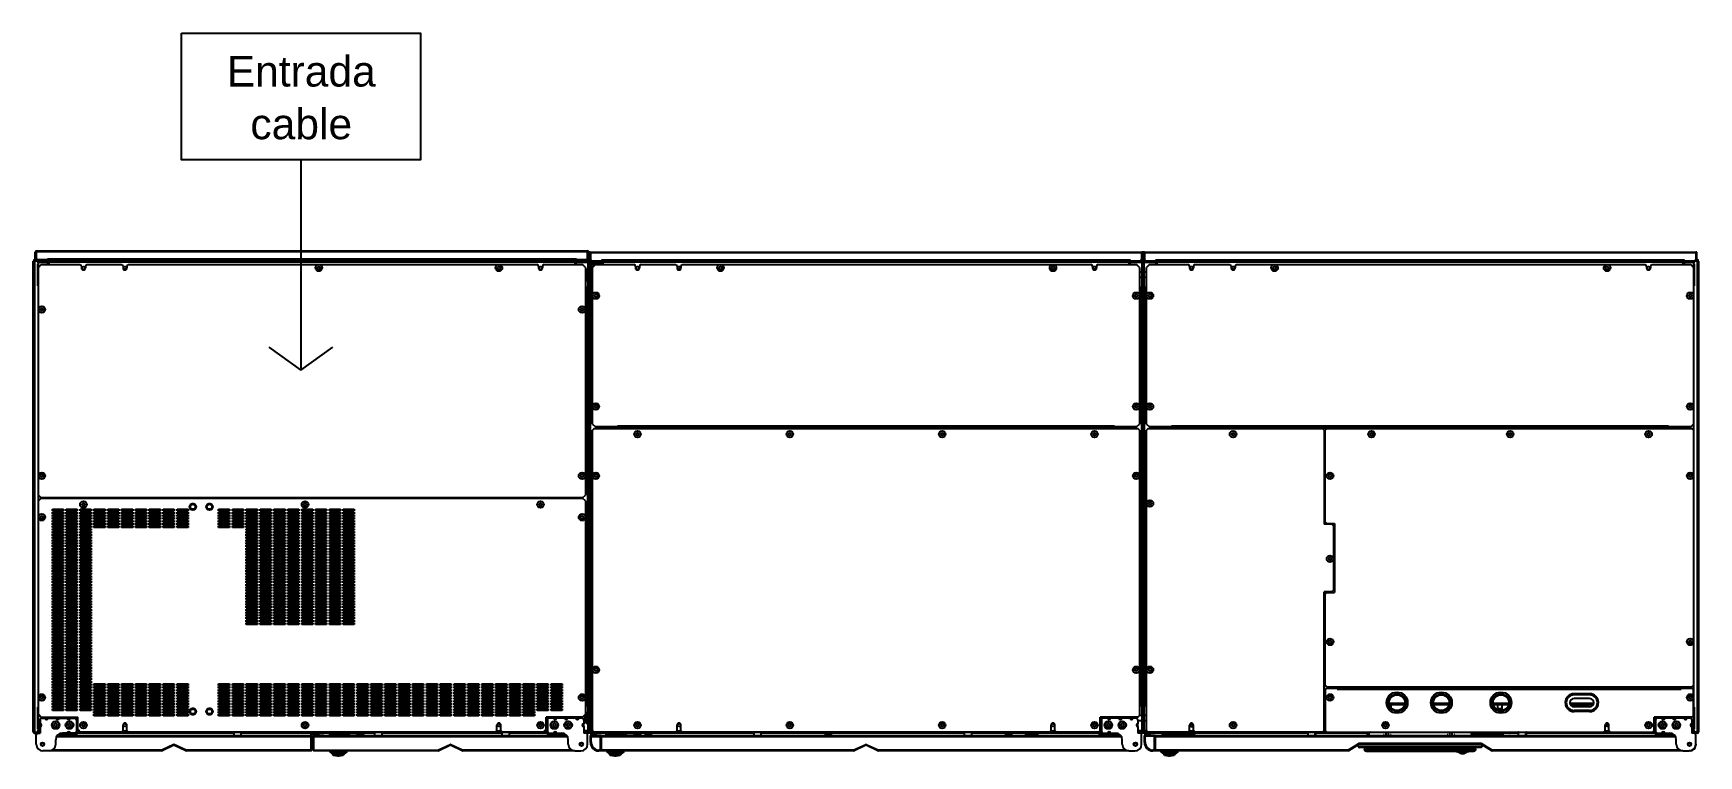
# Model space of a CAD drawing. Header units: millimetres. Extents: x 0 to 301, y -1 to 129.
import ezdxf
from ezdxf.enums import TextEntityAlignment as Align

# ---------------------------------------------------------------- set-up
doc = ezdxf.new("R2010")
doc.units = ezdxf.units.MM
for name, color, linetype in [('2020-02564_0', 7, 'Continuous'), ('2022-00353_0', 7, 'Continuous'), ('2301-06052_0', 7, 'Continuous'), ('2301-06057_0', 7, 'Continuous'), ('2301-06360_0', 7, 'Continuous'), ('2301-06910_0', 7, 'Continuous'), ('2302-02394_0', 7, 'Continuous'), ('2303-00104_SM51_0', 7, 'Continuous'), ('2303-00113_0', 7, 'Continuous'), ('2401-00025-M4-6TCTTHC_0', 7, 'Continuous'), ('2401-00039-M4-25PMC_0', 7, 'Continuous'), ('2401-00124-M10-30HMC_0', 7, 'Continuous'), ('2401-00255-M8-12HWMC_0', 7, 'Continuous'), ('2401-00299-M6-14HWMC_0', 7, 'Continuous'), ('2401-00300-M6-16HWMC_0', 7, 'Continuous'), ('2401-00307_MDCT-M4-8_0', 7, 'Continuous'), ('2401-00308_MDB-M4-8_0', 7, 'Continuous'), ('2401-00329-M6-16TMHO_0', 7, 'Continuous'), ('2401-00340-S-M10-80HM_0', 7, 'Continuous'), ('2401-00375-M6-25HWMC_0', 7, 'Continuous'), ('2401-00380-M3-20PWMC_0', 7, 'Continuous'), ('2401-00408-M6-10HWMC_0', 7, 'Continuous'), ('2401-00424-M6-12FCTTHC_0', 7, 'Continuous'), ('2401-00460-M6-12PSTTHC_0', 7, 'Continuous'), ('2401-00631-M4-10TMH_0', 7, 'Continuous'), ('2403-00007-2_0', 7, 'Continuous'), ('2403-00007_0', 7, 'Continuous'), ('2403-00020_S-M5-0_0', 7, 'Continuous'), ('2403-00028_S-M8-0_0', 7, 'Continuous'), ('2403-00037_S-M10-1_0', 7, 'Continuous'), ('2404-00011-D10D20-P_0', 7, 'Continuous'), ('2404-00019-D10_0', 7, 'Continuous'), ('2404-00056_0', 7, 'Continuous'), ('2508-00180_0', 7, 'Continuous'), ('4102-06954-LVBOBAN_0', 7, 'Continuous'), ('4203-39792_0', 7, 'Continuous'), ('4203-78022_0', 7, 'Continuous'), ('4204-00441-MS731-1_0', 7, 'Continuous'), ('4204-01215_0', 7, 'Continuous'), ('4204-01217_0', 7, 'Continuous'), ('4207-45291_0', 7, 'Continuous'), ('4207-45292_0', 7, 'Continuous'), ('4207-45296_0', 7, 'Continuous'), ('4207-45300_0', 7, 'Continuous'), ('4207-45301_0', 7, 'Continuous'), ('4207-45313_0', 7, 'Continuous'), ('4207-45376_0', 7, 'Continuous'), ('4207-49036_0', 7, 'Continuous'), ('4207-49039_0', 7, 'Continuous'), ('4207-49040_0', 7, 'Continuous'), ('4208-01637_A_0', 7, 'Continuous'), ('4208-01638_A_0', 7, 'Continuous'), ('4208-01642_A_0', 7, 'Continuous'), ('4208-01643_A_0', 7, 'Continuous'), ('4209-00025-D30_0', 7, 'Continuous'), ('4209-00027-YK_0', 7, 'Continuous'), ('4209-00028_0', 7, 'Continuous'), ('4209-00048_0', 7, 'Continuous'), ('4209-00140_0', 7, 'Continuous'), ('4209-00207_A_0', 7, 'Continuous'), ('4212-06586_0', 7, 'Continuous'), ('4212-06592_0', 7, 'Continuous'), ('4212-06600_0', 7, 'Continuous'), ('4212-06601_0', 7, 'Continuous'), ('4212-06602_0', 7, 'Continuous'), ('4212-06603_1_0', 7, 'Continuous'), ('4212-06603_1_MIR_0', 7, 'Continuous'), ('4212-06605_3_2_0', 7, 'Continuous'), ('4212-06605_3_3_0', 7, 'Continuous'), ('4212-06606_4_3_0', 7, 'Continuous'), ('4212-06607_0', 7, 'Continuous'), ('4212-06611_0', 7, 'Continuous'), ('4212-06613_1_0', 7, 'Continuous'), ('4212-06613_2_0', 7, 'Continuous'), ('4212-06613_2_MIR_0', 7, 'Continuous'), ('4212-06613_3_0', 7, 'Continuous'), ('4212-06614_1_0', 7, 'Continuous'), ('4212-06615_1_0', 7, 'Continuous'), ('4212-06616_1_0', 7, 'Continuous'), ('4212-06643_0', 7, 'Continuous'), ('4212-06645_0', 7, 'Continuous'), ('4212-06662_0', 7, 'Continuous'), ('4212-06741_0', 7, 'Continuous'), ('4212-12596_0', 7, 'Continuous'), ('4212-12694_0', 7, 'Continuous'), ('4212-14508_0', 7, 'Continuous'), ('4212-14509_0', 7, 'Continuous'), ('4212-14510_0', 7, 'Continuous'), ('4212-14511_0', 7, 'Continuous'), ('4212-14513_0', 7, 'Continuous'), ('4212-14515_0', 7, 'Continuous'), ('4212-14520_0', 7, 'Continuous'), ('4212-14521_0', 7, 'Continuous'), ('4212-14522_1_0', 7, 'Continuous'), ('4212-14522_2_0', 7, 'Continuous'), ('4212-14522_3_0', 7, 'Continuous'), ('4212-14522_4_1_0', 7, 'Continuous'), ('4212-14522_5_0', 7, 'Continuous'), ('4212-14522_6_0', 7, 'Continuous'), ('4212-14525_0', 7, 'Continuous'), ('4212-14529_0', 7, 'Continuous'), ('4212-14530_0', 7, 'Continuous'), ('4212-14531_0', 7, 'Continuous'), ('4212-14532_0', 7, 'Continuous'), ('4212-14534_0', 7, 'Continuous'), ('4212-14541_0', 7, 'Continuous'), ('4212-14542_1_0', 7, 'Continuous'), ('4212-14542_2_0', 7, 'Continuous'), ('4212-14542_5_0', 7, 'Continuous'), ('4212-14545_0', 7, 'Continuous'), ('4212-14553_0', 7, 'Continuous'), ('4212-14556_0', 7, 'Continuous'), ('4212-14557_0', 7, 'Continuous'), ('4212-14559_1_0', 7, 'Continuous'), ('4212-14559_2_0', 7, 'Continuous'), ('4212-14559_3_1_0', 7, 'Continuous'), ('4212-14562_1_0', 7, 'Continuous'), ('4212-14562_2_0', 7, 'Continuous'), ('4212-14563_0', 7, 'Continuous'), ('4212-14565_0', 7, 'Continuous'), ('4212-14570_2_0', 7, 'Continuous'), ('4212-14571_0', 7, 'Continuous'), ('4212-14578_1_0', 7, 'Continuous'), ('4212-14578_2_0', 7, 'Continuous'), ('4212-14578_4_1_0', 7, 'Continuous'), ('4212-14578_5_0', 7, 'Continuous'), ('4212-14578_6_0', 7, 'Continuous'), ('4212-14582_0', 7, 'Continuous'), ('4212-15502_0', 7, 'Continuous'), ('4212-20359_0', 7, 'Continuous'), ('4212-20362_0', 7, 'Continuous'), ('4212-20364_0', 7, 'Continuous'), ('4212-20365_0', 7, 'Continuous'), ('4212-24431_0', 7, 'Continuous'), ('4403-06266_0', 7, 'Continuous'), ('4502-00570-25X45X850_0', 7, 'Continuous'), ('CHUMOPINGJIETOU_0', 7, 'Continuous'), ('CONTROL-PCB_A_0', 7, 'Continuous'), ('EPO_A_0', 7, 'Continuous'), ('TOUCH-PAN_A_0', 7, 'Continuous')]:
    doc.layers.add(name, color=color, linetype=linetype)
doc.layers.add('DIMENSIONES', color=130, linetype='Continuous', lineweight=5)
doc.styles.get("Standard").update_dxf_attribs({"font": 'arial.ttf'})

msp = doc.modelspace()

# ---------------------------------------------------------------- texts
at = {"layer": 'DIMENSIONES', "color": 7, "linetype": 'Continuous', "lineweight": 18}
for s, p in [('Entrada', (48.36, 122.75)), ('cable', (48.36, 113.24))]:
    msp.add_text(s, height=5.5, dxfattribs=at).set_placement(p, align=Align.MIDDLE)

# ---------------------------------------------------------------- linework, layer by layer
at = {"color": 7}
for p, q in [((48.3, 106.67), (48.3, 69.03)), ((42.53, 72.87), (48.3, 68.71)), ((48.3, 68.71), (54.08, 72.87))]:
    msp.add_line(p, q, dxfattribs=at)
msp.add_lwpolyline([(26.73, 129.5), (69.88, 129.5), (69.88, 106.67), (26.73, 106.67)], close=True, dxfattribs=at)
at = {"layer": '2020-02564_0', "color": 7, "linetype": 'Continuous'}
for p, q in [((10.4, 43.5), (8.44, 43.5)), ((13.69, 43.05), (15.44, 43.05)), ((15.94, 43.05), (17.94, 43.05)), ((18.44, 43.05), (20.44, 43.05)), ((19.84, 43.05), (19.84, 42.8)), ((19.84, 42.6), (19.84, 42.3)), ((19.84, 42.1), (19.84, 41.8)), ((20.31, 43.05), (20.31, 43.1)), ((20.39, 43.1), (20.39, 43.05)), ((20.94, 43.05), (22.94, 43.05)), ((20.98, 43.05), (20.98, 43.1)), ((21.44, 43.05), (21.44, 42.8)), ((21.44, 42.6), (21.44, 42.3)), ((21.44, 42.1), (21.44, 41.8)), ((23.44, 43.05), (24.84, 43.05)), ((33.44, 43.05), (35.44, 43.05)), ((35.94, 43.05), (36.09, 43.05)), ((39.69, 43.05), (40.44, 43.05)), ((40.94, 43.05), (42.79, 43.05)), ((42.74, 43.3), (42.74, 43.6)), ((42.94, 43.5), (42.74, 43.5)), ((42.79, 43.05), (42.79, 43.1)), ((52.94, 43.5), (50.94, 43.5)), ((53.44, 43.05), (55.44, 43.05)), ((19.84, 41.6), (19.84, 41.3)), ((19.84, 41.1), (19.84, 40.8)), ((19.84, 40.6), (19.84, 40.3)), ((21.44, 41.6), (21.44, 41.3)), ((21.44, 41.1), (21.44, 40.8)), ((21.44, 40.6), (21.44, 40.3)), ((52.84, 38.8), (52.84, 39.1)), ((52.84, 38.5), (52.84, 38.6)), ((52.94, 38.5), (52.84, 38.5)), ((52.84, 32.3), (52.84, 32.6)), ((52.84, 31.9), (52.84, 32.1)), ((52.94, 31.9), (52.84, 31.9))]:
    msp.add_line(p, q, dxfattribs=at)
at = {"layer": '2022-00353_0', "color": 7, "linetype": 'Continuous'}
for p, q in [((47.69, 35.8), (47.69, 35.95)), ((47.69, 35.3), (47.69, 35.6)), ((47.69, 34.8), (47.69, 35.1)), ((47.69, 34.3), (47.69, 34.6)), ((47.69, 33.8), (47.69, 34.1)), ((47.69, 33.3), (47.69, 33.6)), ((47.69, 32.8), (47.69, 33.1)), ((47.69, 32.3), (47.69, 32.6)), ((47.69, 31.85), (47.69, 32.1))]:
    msp.add_line(p, q, dxfattribs=at)
for centre, start, end in [((6.59, 35.95), 101.5605, 121.5982), ((46.69, 35.95), 58.4018, 78.4395), ((46.69, 35.95), 20.5029, 40.5827), ((46.69, 35.95), 0, 8.6449), ((6.59, 31.85), 229.4177, 258.4395), ((46.69, 31.85), 281.5605, 311.2974), ((46.69, 31.85), 326.5017, 345.4664), ((46.69, 31.85), 357.1029, 0)]:
    msp.add_arc(centre, 1, start, end, dxfattribs=at)
at = {"layer": '2301-06052_0', "color": 7, "linetype": 'Continuous'}
for p, q in [((91.19, 45.6), (91.19, 45.65)), ((92.74, 45.6), (92.74, 45.65))]:
    msp.add_line(p, q, dxfattribs=at)
msp.add_arc((91.19, 46.85), 1.4, 296.3609, 300.885, dxfattribs=at)
at = {"layer": '2301-06057_0', "color": 7, "linetype": 'Continuous'}
msp.add_line((97.59, 45.6), (97.59, 45.65), dxfattribs=at)
at = {"layer": '2301-06360_0', "color": 7, "linetype": 'Continuous'}
for p, q in [((72.84, 9.83), (72.84, 9.8)), ((72.84, 9.6), (72.84, 9.3)), ((72.84, 9.1), (72.84, 8.8)), ((78.84, 9.8), (78.84, 9.83)), ((78.84, 9.3), (78.84, 9.6)), ((78.84, 8.8), (78.84, 9.1)), ((72.84, 8.6), (72.84, 8.3)), ((72.84, 8.1), (72.84, 7.8)), ((72.84, 7.6), (72.84, 7.3)), ((72.84, 7.1), (72.84, 6.8)), ((72.84, 6.6), (72.94, 6.5)), ((78.54, 6.3), (78.84, 6.6)), ((78.84, 8.3), (78.84, 8.6)), ((78.84, 7.8), (78.84, 8.1)), ((78.84, 7.3), (78.84, 7.6)), ((78.84, 6.8), (78.84, 7.1))]:
    msp.add_line(p, q, dxfattribs=at)
at = {"layer": '2301-06910_0', "color": 7, "linetype": 'Continuous'}
for p, q in [((27.29, 43.6), (27.29, 43.3)), ((27.29, 43.1), (27.29, 42.8)), ((27.29, 42.6), (27.29, 42.3)), ((27.29, 42.1), (27.29, 41.8)), ((27.29, 41.6), (27.29, 41.3)), ((27.29, 41.1), (27.29, 40.8)), ((27.29, 40.6), (27.29, 40.3)), ((27.29, 12.1), (27.29, 11.8)), ((27.29, 11.6), (27.29, 11.3)), ((27.29, 11.1), (27.29, 10.8)), ((27.29, 10.6), (27.29, 10.3)), ((27.29, 10.1), (27.29, 9.8)), ((27.29, 9.6), (27.29, 9.3)), ((27.29, 9.1), (27.29, 8.8)), ((27.29, 8.6), (27.29, 8.3)), ((27.29, 8.1), (27.29, 7.8)), ((27.29, 7.6), (27.29, 7.3)), ((27.29, 7.1), (27.29, 6.8)), ((27.29, 6.6), (27.59, 6.3))]:
    msp.add_line(p, q, dxfattribs=at)
at = {"layer": '2302-02394_0', "color": 7, "linetype": 'Continuous'}
for p, q in [((72.84, 11.8), (72.84, 12.1)), ((78.84, 12.1), (78.84, 11.8)), ((72.84, 11.3), (72.84, 11.6)), ((72.84, 10.8), (72.84, 11.1)), ((72.84, 10.3), (72.84, 10.6)), ((72.84, 9.83), (72.84, 10.1)), ((72.94, 9.83), (72.84, 9.83)), ((75.44, 9.83), (73.44, 9.83)), ((77.94, 9.83), (75.94, 9.83)), ((78.84, 9.83), (78.44, 9.83)), ((78.84, 11.6), (78.84, 11.3)), ((78.84, 11.1), (78.84, 10.8)), ((78.84, 10.6), (78.84, 10.3)), ((78.84, 10.1), (78.84, 9.83))]:
    msp.add_line(p, q, dxfattribs=at)
at = {"layer": '2303-00104_SM51_0', "color": 7, "linetype": 'Continuous'}
for p, q in [((10.09, 43.1), (10.09, 42.8)), ((10.09, 42.6), (10.09, 42.3)), ((10.41, 43.6), (10.39, 43.3)), ((10.41, 41.8), (10.39, 42.1)), ((11.59, 43.1), (11.59, 42.8)), ((11.59, 42.6), (11.59, 42.3)), ((12.19, 43.1), (12.19, 42.8)), ((12.19, 42.6), (12.19, 42.3)), ((13.69, 43.1), (13.69, 42.8)), ((13.69, 42.6), (13.69, 42.3)), ((24.84, 43.1), (24.84, 42.8)), ((24.84, 42.6), (24.84, 42.3)), ((25.16, 43.6), (25.14, 43.3)), ((25.16, 41.8), (25.14, 42.1)), ((26.34, 43.1), (26.34, 42.8)), ((26.34, 42.6), (26.34, 42.3)), ((26.94, 43.1), (26.94, 42.8)), ((26.94, 42.6), (26.94, 42.3)), ((36.09, 43.1), (36.09, 42.8)), ((36.09, 42.6), (36.09, 42.3)), ((36.41, 43.6), (36.39, 43.3)), ((36.41, 41.8), (36.39, 42.1)), ((37.59, 43.1), (37.59, 42.8)), ((37.59, 42.6), (37.59, 42.3)), ((39.37, 43.6), (39.39, 43.3)), ((39.37, 41.8), (39.39, 42.1)), ((39.69, 43.1), (39.69, 42.8)), ((39.69, 42.6), (39.69, 42.3)), ((44.59, 43.1), (44.59, 42.8)), ((44.59, 42.6), (44.59, 42.3)), ((45.19, 43.1), (45.19, 42.8)), ((45.19, 42.6), (45.19, 42.3)), ((46.37, 43.6), (46.39, 43.3)), ((46.37, 41.8), (46.39, 42.1)), ((46.69, 43.1), (46.69, 42.8)), ((46.69, 42.6), (46.69, 42.3)), ((10.43, 41.3), (10.42, 41.6)), ((25.18, 41.3), (25.17, 41.6)), ((25.21, 40.8), (25.19, 41.1)), ((25.23, 40.3), (25.22, 40.6)), ((36.43, 41.3), (36.42, 41.6)), ((36.46, 40.8), (36.44, 41.1)), ((36.48, 40.3), (36.47, 40.6)), ((39.3, 40.3), (39.31, 40.6)), ((39.32, 40.8), (39.34, 41.1)), ((39.35, 41.3), (39.36, 41.6)), ((43.46, 40.8), (43.44, 41.1)), ((43.48, 40.3), (43.47, 40.6)), ((46.3, 40.3), (46.31, 40.6)), ((46.32, 40.8), (46.34, 41.1)), ((46.35, 41.3), (46.36, 41.6))]:
    msp.add_line(p, q, dxfattribs=at)
at = {"layer": '2303-00113_0', "color": 7, "linetype": 'Continuous'}
for p, q in [((16.38, 43.6), (16.42, 43.3)), ((16.45, 43.1), (16.45, 43.05)), ((24.83, 43.1), (24.83, 43.05)), ((24.9, 43.6), (24.86, 43.3)), ((40.38, 43.6), (40.42, 43.3)), ((55.34, 42.3), (55.34, 42.4)), ((55.34, 42.4), (55.44, 42.4)), ((55.34, 41.8), (55.34, 42.1)), ((55.42, 42.3), (55.42, 42.4)), ((55.42, 41.8), (55.42, 42.1)), ((55.94, 42.4), (57.94, 42.4)), ((55.34, 41.4), (55.34, 41.6)), ((55.44, 41.4), (55.34, 41.4)), ((55.42, 41.4), (55.42, 41.6)), ((57.94, 41.4), (55.94, 41.4)), ((49.7, 38.6), (49.74, 38.3)), ((49.77, 38.1), (49.81, 37.8)), ((49.84, 37.6), (49.88, 37.3)), ((49.88, 36.1), (49.86, 36)), ((49.91, 37.1), (49.91, 36.8)), ((49.91, 36.6), (49.91, 36.3)), ((49.99, 37.1), (49.99, 36.8)), ((49.99, 36.6), (49.99, 36.3))]:
    msp.add_line(p, q, dxfattribs=at)
at = {"layer": '2401-00025-M4-6TCTTHC_0', "color": 7, "linetype": 'Continuous'}
for p, q in [((49.04, 45.6), (49.04, 45.65)), ((49.44, 45.6), (49.44, 45.65)), ((94.14, 45.6), (94.14, 45.65)), ((94.54, 45.6), (94.54, 45.65))]:
    msp.add_line(p, q, dxfattribs=at)
at = {"layer": '2401-00039-M4-25PMC_0', "color": 7, "linetype": 'Continuous'}
for p, q in [((244.2, 2.7), (244.2, 3.4)), ((244.6, 2.7), (244.6, 3.4)), ((255.69, 2.7), (255.69, 3.4)), ((256.09, 2.7), (256.09, 3.4))]:
    msp.add_line(p, q, dxfattribs=at)
at = {"layer": '2401-00124-M10-30HMC_0', "color": 7, "linetype": 'Continuous'}
for p, q in [((100.59, 86.4), (100.49, 86.4)), ((100.59, 85.4), (100.49, 85.4)), ((14.19, 41.44), (14.14, 41.39)), ((14.14, 41.44), (15.14, 41.44)), ((14.14, 41.39), (14.14, 41.3)), ((14.14, 41.39), (15.14, 41.39)), ((14.14, 41.1), (14.14, 40.8)), ((14.14, 40.6), (14.14, 40.51)), ((15.09, 41.44), (15.14, 41.39)), ((15.14, 41.39), (15.14, 41.3)), ((15.14, 41.1), (15.14, 40.8)), ((15.14, 40.6), (15.14, 40.51)), ((16.94, 41.44), (16.89, 41.39)), ((16.89, 41.44), (17.89, 41.44)), ((16.89, 41.39), (16.89, 41.3)), ((16.89, 41.39), (17.89, 41.39)), ((16.89, 41.1), (16.89, 40.8)), ((16.89, 40.6), (16.89, 40.51)), ((17.84, 41.44), (17.89, 41.39)), ((17.89, 41.39), (17.89, 41.3)), ((17.89, 41.1), (17.89, 40.8)), ((17.89, 40.6), (17.89, 40.51)), ((23.44, 41.44), (24.39, 41.44)), ((23.44, 41.39), (24.39, 41.39)), ((24.34, 41.44), (24.39, 41.39)), ((24.39, 41.39), (24.39, 41.3)), ((24.39, 41.1), (24.39, 40.8)), ((24.39, 40.6), (24.39, 40.51)), ((35.44, 41.44), (35.39, 41.39)), ((35.44, 41.44), (35.39, 41.44)), ((35.39, 41.39), (35.39, 41.3)), ((35.39, 41.39), (35.44, 41.39)), ((35.39, 41.1), (35.39, 40.8)), ((35.39, 40.6), (35.39, 40.51)), ((35.94, 41.44), (36.39, 41.44)), ((35.94, 41.39), (36.39, 41.39)), ((36.34, 41.44), (36.39, 41.39)), ((36.39, 41.39), (36.39, 41.3)), ((36.39, 41.1), (36.39, 40.8)), ((36.39, 40.6), (36.39, 40.51)), ((40.94, 41.44), (41.89, 41.44)), ((40.94, 41.39), (41.89, 41.39)), ((41.84, 41.44), (41.89, 41.39)), ((41.89, 41.39), (41.89, 41.3)), ((41.89, 41.1), (41.89, 40.8)), ((41.89, 40.6), (41.89, 40.51)), ((54.1, 40.6), (54.09, 40.59)), ((54.09, 40.59), (54.09, 40.51)), ((54.09, 40.59), (55.09, 40.59)), ((55.08, 40.6), (55.09, 40.59)), ((55.09, 40.59), (55.09, 40.51)), ((40.94, 26.56), (41, 26.6)), ((41.39, 24.98), (41.18, 25.1)), ((41.35, 26.8), (41.39, 26.82)), ((41.39, 26.82), (41.43, 26.8)), ((41.6, 25.1), (41.39, 24.98)), ((41.78, 26.6), (42.19, 26.36)), ((42.19, 25.44), (41.95, 25.3)), ((42.19, 26.36), (42.19, 26.3)), ((42.19, 26.1), (42.19, 25.8)), ((42.19, 25.6), (42.19, 25.44)), ((44.59, 26.36), (45, 26.6)), ((44.59, 26.3), (44.59, 26.36)), ((44.59, 25.8), (44.59, 26.1)), ((44.59, 25.44), (44.59, 25.6)), ((44.83, 25.3), (44.59, 25.44)), ((45.39, 24.98), (45.18, 25.1)), ((45.35, 26.8), (45.39, 26.82)), ((45.39, 26.82), (45.43, 26.8)), ((45.44, 25.01), (45.39, 24.98)), ((45.94, 26.51), (46.19, 26.36)), ((46.19, 25.44), (45.95, 25.3)), ((46.19, 26.36), (46.19, 26.3)), ((46.19, 26.1), (46.19, 25.8)), ((46.19, 25.6), (46.19, 25.44)), ((54.54, 26.36), (54.95, 26.6)), ((54.54, 26.3), (54.54, 26.36)), ((54.54, 25.8), (54.54, 26.1)), ((54.54, 25.44), (54.54, 25.6)), ((54.78, 25.3), (54.54, 25.44)), ((55.34, 24.98), (55.13, 25.1)), ((55.3, 26.8), (55.34, 26.82)), ((55.34, 26.82), (55.38, 26.8)), ((55.44, 25.03), (55.34, 24.98)), ((55.94, 26.48), (56.14, 26.36)), ((56.14, 25.44), (55.94, 25.32)), ((56.14, 26.36), (56.14, 26.3)), ((56.14, 26.1), (56.14, 25.8)), ((56.14, 25.6), (56.14, 25.44)), ((40.94, 23.56), (41, 23.6)), ((41.35, 23.8), (41.39, 23.82)), ((41.39, 23.82), (41.43, 23.8)), ((41.78, 23.6), (42.19, 23.36)), ((42.19, 23.36), (42.19, 23.3)), ((42.19, 23.1), (42.19, 22.8)), ((44.59, 23.36), (45, 23.6)), ((44.59, 23.3), (44.59, 23.36)), ((44.59, 22.8), (44.59, 23.1)), ((45.35, 23.8), (45.39, 23.82)), ((45.39, 23.82), (45.43, 23.8)), ((45.94, 23.51), (46.19, 23.36)), ((46.19, 23.36), (46.19, 23.3)), ((46.19, 23.1), (46.19, 22.8)), ((54.54, 23.36), (54.95, 23.6)), ((54.54, 23.3), (54.54, 23.36)), ((54.54, 22.8), (54.54, 23.1)), ((55.3, 23.8), (55.34, 23.82)), ((55.34, 23.82), (55.38, 23.8)), ((55.94, 23.48), (56.14, 23.36)), ((56.14, 23.36), (56.14, 23.3)), ((56.14, 23.1), (56.14, 22.8)), ((7.09, 18.36), (7.5, 18.6)), ((7.09, 18.3), (7.09, 18.36)), ((7.09, 17.8), (7.09, 18.1)), ((7.85, 18.8), (7.89, 18.82)), ((7.89, 18.82), (7.93, 18.8)), ((8.44, 18.51), (8.69, 18.36)), ((8.69, 18.36), (8.69, 18.3)), ((8.69, 18.1), (8.69, 17.8)), ((7.09, 17.44), (7.09, 17.6)), ((7.33, 17.3), (7.09, 17.44)), ((7.09, 15.36), (7.5, 15.6)), ((7.09, 15.3), (7.09, 15.36)), ((7.09, 14.8), (7.09, 15.1)), ((7.89, 16.98), (7.68, 17.1)), ((7.85, 15.8), (7.89, 15.82)), ((7.94, 17.01), (7.89, 16.98)), ((7.89, 15.82), (7.93, 15.8)), ((8.44, 15.51), (8.69, 15.36)), ((8.69, 17.44), (8.45, 17.3)), ((8.69, 17.6), (8.69, 17.44)), ((8.69, 15.36), (8.69, 15.3)), ((8.69, 15.1), (8.69, 14.8)), ((7.09, 14.44), (7.09, 14.6)), ((7.33, 14.3), (7.09, 14.44)), ((7.89, 13.98), (7.68, 14.1)), ((7.94, 14.01), (7.89, 13.98)), ((8.69, 14.44), (8.45, 14.3)), ((8.69, 14.6), (8.69, 14.44)), ((98.99, 6.1), (98.99, 5.9)), ((99.63, 6.36), (99.4, 6.36)), ((99.63, 6.01), (99.63, 6.53)), ((100.59, 6.4), (100.49, 6.4)), ((99.63, 5.44), (99.34, 5.44)), ((99.63, 4.98), (99.34, 4.98)), ((99.63, 5.27), (99.63, 5.79)), ((99.63, 4.98), (99.63, 5.15)), ((100.59, 5.4), (100.49, 5.4))]:
    msp.add_line(p, q, dxfattribs=at)
at = {"layer": '2401-00124-M10-30HMC_0', "color": 1, "linetype": 'Continuous'}
for p, q in [((14.14, 41.39), (14.14, 41.44)), ((15.14, 41.39), (15.14, 41.44)), ((16.89, 41.39), (16.89, 41.44)), ((17.89, 41.39), (17.89, 41.44)), ((24.39, 41.39), (24.39, 41.44)), ((35.39, 41.39), (35.39, 41.44)), ((36.39, 41.39), (36.39, 41.44)), ((41.89, 41.39), (41.89, 41.44)), ((54.09, 40.59), (54.09, 40.6)), ((55.09, 40.59), (55.09, 40.6))]:
    msp.add_line(p, q, dxfattribs=at)
at = {"layer": '2401-00124-M10-30HMC_0', "color": 7, "linetype": 'Continuous'}
for centre, radius, start, end in [((41.39, 25.9), 0.8, 118.8068, 124.3496), ((41.39, 25.9), 0.8, 30.0928, 61.1932), ((41.39, 25.9), 0.8, 311.2527, 337.9121), ((41.39, 25.9), 0.8, 352.8062, 14.5128), ((45.39, 25.9), 0.8, 165.4872, 187.1938), ((45.39, 25.9), 0.8, 202.0879, 228.7473), ((45.39, 25.9), 0.8, 118.8068, 149.9072), ((45.39, 25.9), 0.8, 30.0928, 46.4191), ((45.39, 25.9), 0.8, 313.5809, 337.9121), ((45.39, 25.9), 0.8, 352.8062, 14.5128), ((55.34, 25.9), 0.8, 165.4872, 187.1938), ((55.34, 25.9), 0.8, 202.0879, 228.7473), ((55.34, 25.9), 0.8, 118.8068, 149.9072), ((55.34, 25.9), 0.8, 30.0928, 41.3007), ((55.34, 25.9), 0.8, 318.6993, 337.9121), ((55.34, 25.9), 0.8, 352.8062, 14.5128), ((41.39, 22.9), 0.8, 118.8068, 124.3496), ((41.39, 22.9), 0.8, 30.0928, 61.1932), ((41.39, 22.9), 0.8, 352.8062, 14.5128), ((45.39, 22.9), 0.8, 165.4872, 187.1938), ((45.39, 22.9), 0.8, 118.8068, 149.9072), ((45.39, 22.9), 0.8, 30.0928, 46.4191), ((45.39, 22.9), 0.8, 352.8062, 14.5128), ((55.34, 22.9), 0.8, 165.4872, 187.1938), ((55.34, 22.9), 0.8, 118.8068, 149.9072), ((55.34, 22.9), 0.8, 30.0928, 41.3007), ((55.34, 22.9), 0.8, 352.8062, 14.5128), ((7.89, 17.9), 0.8, 165.4872, 187.1938), ((7.89, 17.9), 0.8, 118.8068, 149.9072), ((7.89, 17.9), 0.8, 30.0928, 46.4191), ((7.89, 17.9), 0.8, 352.8062, 14.5128), ((7.89, 14.9), 0.8, 165.4872, 187.1938), ((7.89, 17.9), 0.8, 202.0879, 228.7473), ((7.89, 14.9), 0.8, 118.8068, 149.9072), ((7.89, 17.9), 0.8, 313.5809, 337.9121), ((7.89, 14.9), 0.8, 30.0928, 46.4191), ((7.89, 14.9), 0.8, 352.8062, 14.5128), ((7.89, 14.9), 0.8, 202.0879, 228.7473), ((7.89, 14.9), 0.8, 313.5809, 337.9121), ((100.26, 5.9), 1.27, 170.9295, 180)]:
    msp.add_arc(centre, radius, start, end, dxfattribs=at)
at = {"layer": '2401-00255-M8-12HWMC_0', "color": 7, "linetype": 'Continuous'}
for p, q in [((11.09, 45.61), (11.09, 45.6)), ((12.69, 45.61), (11.09, 45.61)), ((11.25, 45.65), (11.25, 45.61)), ((12.06, 45.65), (12.06, 45.61)), ((12.16, 45.65), (12.16, 45.61)), ((12.53, 45.65), (12.53, 45.61)), ((12.69, 45.61), (12.69, 45.6)), ((27.28, 45.64), (27.28, 45.62)), ((37.09, 45.61), (37.09, 45.6)), ((38.69, 45.61), (37.09, 45.61)), ((37.25, 45.65), (37.25, 45.61)), ((38.06, 45.65), (38.06, 45.61)), ((38.16, 45.65), (38.16, 45.61)), ((38.53, 45.65), (38.53, 45.61)), ((38.69, 45.61), (38.69, 45.6)), ((44.09, 45.61), (44.09, 45.6)), ((45.54, 45.61), (44.09, 45.61)), ((44.25, 45.65), (44.25, 45.61)), ((45.06, 45.65), (45.06, 45.61)), ((45.16, 45.65), (45.16, 45.61)), ((45.53, 45.65), (45.53, 45.61))]:
    msp.add_line(p, q, dxfattribs=at)
at = {"layer": '2401-00255-M8-12HWMC_0', "color": 1, "linetype": 'Continuous'}
for p, q in [((56.94, 45.65), (56.94, 45.6)), ((57.74, 45.65), (57.74, 45.6)), ((69.74, 45.64), (69.74, 45.62))]:
    msp.add_line(p, q, dxfattribs=at)
at = {"layer": '2401-00299-M6-14HWMC_0', "color": 7, "linetype": 'Continuous'}
for p, q in [((103.29, 3.25), (103.29, 3.4)), ((103.29, 3.25), (103.84, 3.25)), ((103.35, 3.09), (103.35, 3.25)), ((103.35, 3.09), (103.35, 2.74)), ((103.35, 3.09), (103.82, 3.09)), ((103.62, 3.09), (103.62, 2.74)), ((104.04, 3.25), (104.49, 3.25)), ((104.43, 3.12), (104.43, 3.25)), ((104.49, 3.25), (104.49, 3.4)), ((104.49, 3.25), (104.84, 3.25)), ((104.78, 3.12), (104.78, 3.25)), ((104.84, 3.25), (104.84, 3.4)), ((110.39, 3.25), (110.39, 3.4)), ((110.39, 3.25), (111.59, 3.25)), ((110.45, 3.09), (110.45, 3.25)), ((110.45, 3.09), (111.53, 3.09)), ((110.45, 3.09), (110.45, 2.74)), ((110.72, 3.09), (110.72, 2.74)), ((111.26, 3.09), (111.26, 2.74)), ((111.53, 3.09), (111.53, 3.25)), ((111.53, 3.09), (111.53, 2.74)), ((111.59, 3.25), (111.59, 3.4)), ((142.89, 3.25), (142.89, 3.4)), ((142.89, 3.25), (144.09, 3.25)), ((142.95, 3.09), (142.95, 3.25)), ((142.95, 3.09), (144.03, 3.09)), ((142.95, 3.09), (142.95, 2.74)), ((143.22, 3.09), (143.22, 2.74)), ((143.76, 3.09), (143.76, 2.74)), ((144.03, 3.09), (144.03, 3.25)), ((144.03, 3.09), (144.03, 2.74)), ((144.09, 3.25), (144.09, 3.4)), ((175.39, 3.25), (175.39, 3.4)), ((175.39, 3.25), (176.59, 3.25)), ((175.45, 3.09), (175.45, 3.25)), ((175.45, 3.09), (176.53, 3.09)), ((175.45, 3.09), (175.45, 2.74)), ((175.72, 3.09), (175.72, 2.74)), ((176.26, 3.09), (176.26, 2.74)), ((176.53, 3.09), (176.53, 3.25)), ((176.53, 3.09), (176.53, 2.74)), ((176.59, 3.25), (176.59, 3.4)), ((178.99, 3.25), (178.99, 3.4)), ((178.99, 3.25), (180.19, 3.25)), ((179.05, 3.09), (179.05, 3.25)), ((179.05, 3.09), (180.13, 3.09)), ((179.05, 3.09), (179.05, 2.74)), ((179.32, 3.09), (179.32, 2.74)), ((179.86, 3.09), (179.86, 2.74)), ((180.13, 3.09), (180.13, 3.25)), ((180.13, 3.09), (180.13, 2.74)), ((180.15, 3.09), (180.15, 3.25)), ((180.15, 3.09), (181.23, 3.09)), ((180.15, 3.09), (180.15, 2.74)), ((180.19, 3.25), (180.19, 3.4)), ((180.19, 3.25), (181.29, 3.25)), ((180.42, 3.09), (180.42, 2.74)), ((180.96, 3.09), (180.96, 2.74)), ((181.23, 3.09), (181.23, 3.25)), ((181.23, 3.09), (181.23, 2.74)), ((181.29, 3.25), (181.29, 3.4)), ((193.3, 3.09), (193.3, 3.2)), ((193.3, 3.09), (193.65, 3.09)), ((193.3, 3.09), (193.3, 2.74)), ((193.57, 3.09), (193.57, 2.74)), ((193.65, 3.09), (193.65, 3.2)), ((193.65, 3.09), (194.73, 3.09)), ((193.65, 3.09), (193.65, 2.74)), ((193.92, 3.09), (193.92, 2.74)), ((194.46, 3.09), (194.46, 2.74)), ((194.73, 3.09), (194.73, 3.2)), ((194.73, 3.09), (194.73, 2.74)), ((103.35, 2.74), (103.37, 2.73)), ((110.45, 2.74), (110.47, 2.73)), ((142.95, 2.74), (142.97, 2.73)), ((175.45, 2.74), (175.47, 2.73)), ((179.05, 2.74), (179.07, 2.73)), ((180.15, 2.74), (180.17, 2.73)), ((193.3, 2.74), (193.32, 2.73)), ((193.65, 2.74), (193.67, 2.73))]:
    msp.add_line(p, q, dxfattribs=at)
for points in [[(103.37, 2.73), (103.38, 2.72), (103.4, 2.71), (103.41, 2.7), (103.42, 2.7)], [(103.56, 2.7), (103.57, 2.7), (103.58, 2.71), (103.6, 2.72), (103.61, 2.73), (103.62, 2.74)], [(103.62, 2.74), (103.65, 2.73), (103.67, 2.72), (103.7, 2.71), (103.73, 2.7), (103.75, 2.7)], [(110.47, 2.73), (110.48, 2.72), (110.5, 2.71), (110.51, 2.7), (110.52, 2.7)], [(110.66, 2.7), (110.67, 2.7), (110.68, 2.71), (110.7, 2.72), (110.71, 2.73), (110.72, 2.74)], [(110.72, 2.74), (110.75, 2.73), (110.77, 2.72), (110.8, 2.71), (110.83, 2.7), (110.85, 2.7)], [(111.13, 2.7), (111.15, 2.7), (111.18, 2.71), (111.2, 2.72), (111.23, 2.73), (111.26, 2.74)], [(111.26, 2.74), (111.27, 2.73), (111.28, 2.72), (111.3, 2.71), (111.31, 2.7), (111.32, 2.7)], [(111.46, 2.7), (111.47, 2.7), (111.48, 2.71), (111.5, 2.72)], [(111.5, 2.72), (111.51, 2.73), (111.53, 2.74)], [(142.97, 2.73), (142.98, 2.72), (143, 2.71), (143.01, 2.7), (143.02, 2.7)], [(143.16, 2.7), (143.17, 2.7), (143.18, 2.71), (143.2, 2.72), (143.21, 2.73), (143.22, 2.74)], [(143.22, 2.74), (143.25, 2.73), (143.27, 2.72), (143.3, 2.71), (143.33, 2.7), (143.35, 2.7)], [(143.63, 2.7), (143.65, 2.7), (143.68, 2.71), (143.7, 2.72), (143.73, 2.73), (143.76, 2.74)], [(143.76, 2.74), (143.77, 2.73), (143.78, 2.72), (143.8, 2.71), (143.81, 2.7), (143.82, 2.7)], [(143.96, 2.7), (143.97, 2.7), (143.98, 2.71), (144, 2.72)], [(144, 2.72), (144.01, 2.73), (144.03, 2.74)], [(175.47, 2.73), (175.48, 2.72), (175.5, 2.71), (175.51, 2.7), (175.52, 2.7)], [(175.66, 2.7), (175.67, 2.7), (175.68, 2.71), (175.7, 2.72), (175.71, 2.73), (175.72, 2.74)], [(175.72, 2.74), (175.75, 2.73), (175.77, 2.72), (175.8, 2.71), (175.83, 2.7), (175.85, 2.7)], [(176.13, 2.7), (176.15, 2.7), (176.18, 2.71), (176.2, 2.72), (176.23, 2.73), (176.26, 2.74)], [(176.26, 2.74), (176.27, 2.73), (176.28, 2.72), (176.3, 2.71), (176.31, 2.7), (176.32, 2.7)], [(176.46, 2.7), (176.47, 2.7), (176.48, 2.71), (176.5, 2.72)], [(176.5, 2.72), (176.51, 2.73), (176.53, 2.74)], [(179.07, 2.73), (179.08, 2.72), (179.1, 2.71), (179.11, 2.7), (179.12, 2.7)], [(179.26, 2.7), (179.27, 2.7), (179.28, 2.71), (179.3, 2.72), (179.31, 2.73), (179.32, 2.74)], [(179.32, 2.74), (179.35, 2.73), (179.37, 2.72), (179.4, 2.71), (179.43, 2.7), (179.45, 2.7)], [(179.73, 2.7), (179.75, 2.7), (179.78, 2.71), (179.8, 2.72), (179.83, 2.73), (179.86, 2.74)], [(179.86, 2.74), (179.87, 2.73), (179.88, 2.72), (179.9, 2.71), (179.91, 2.7), (179.92, 2.7)], [(180.06, 2.7), (180.07, 2.7), (180.08, 2.71), (180.1, 2.72)], [(180.1, 2.72), (180.11, 2.73), (180.13, 2.74)], [(180.17, 2.73), (180.18, 2.72), (180.2, 2.71), (180.21, 2.7), (180.22, 2.7)], [(180.36, 2.7), (180.37, 2.7), (180.38, 2.71), (180.4, 2.72), (180.41, 2.73), (180.42, 2.74)], [(180.42, 2.74), (180.45, 2.73), (180.47, 2.72), (180.5, 2.71), (180.53, 2.7), (180.55, 2.7)], [(180.83, 2.7), (180.85, 2.7), (180.88, 2.71), (180.9, 2.72), (180.93, 2.73), (180.96, 2.74)], [(180.96, 2.74), (180.97, 2.73), (180.98, 2.72), (181, 2.71), (181.01, 2.7), (181.02, 2.7)], [(181.16, 2.7), (181.17, 2.7), (181.18, 2.71), (181.2, 2.72)], [(181.2, 2.72), (181.21, 2.73), (181.23, 2.74)], [(193.32, 2.73), (193.33, 2.72), (193.35, 2.71), (193.36, 2.7), (193.37, 2.7)], [(193.51, 2.7), (193.52, 2.7), (193.53, 2.71), (193.55, 2.72), (193.56, 2.73), (193.57, 2.74)], [(193.57, 2.74), (193.6, 2.73), (193.62, 2.72), (193.65, 2.71), (193.68, 2.7), (193.7, 2.7)], [(193.67, 2.73), (193.68, 2.72), (193.7, 2.71), (193.71, 2.7), (193.72, 2.7)], [(193.86, 2.7), (193.87, 2.7), (193.88, 2.71), (193.9, 2.72), (193.91, 2.73), (193.92, 2.74)], [(193.92, 2.74), (193.95, 2.73), (193.97, 2.72), (194, 2.71), (194.03, 2.7), (194.05, 2.7)], [(194.33, 2.7), (194.35, 2.7), (194.38, 2.71), (194.4, 2.72), (194.43, 2.73), (194.46, 2.74)], [(194.46, 2.74), (194.47, 2.73), (194.48, 2.72), (194.5, 2.71), (194.51, 2.7), (194.52, 2.7)], [(194.66, 2.7), (194.67, 2.7), (194.68, 2.71), (194.7, 2.72)], [(194.7, 2.72), (194.71, 2.73), (194.73, 2.74)]]:
    msp.add_lwpolyline(points, dxfattribs=at)
for centre, start, end in [((103.45, 2.81), 214.948, 247.5617), ((110.55, 2.81), 214.948, 247.5617), ((111.43, 2.81), 292.4383, 325.052), ((143.05, 2.81), 214.948, 247.5617), ((143.93, 2.81), 292.4383, 325.052), ((175.55, 2.81), 214.948, 247.5617), ((176.43, 2.81), 292.4383, 325.052), ((179.15, 2.81), 214.948, 247.5617), ((180.03, 2.81), 292.4383, 325.052), ((180.25, 2.81), 214.948, 247.5617), ((181.13, 2.81), 292.4383, 325.052), ((193.4, 2.81), 214.948, 247.5617), ((193.75, 2.81), 214.948, 247.5617), ((194.63, 2.81), 292.4383, 325.052)]:
    msp.add_arc(centre, 0.122, start, end, dxfattribs=at)
at = {"layer": '2401-00300-M6-16HWMC_0', "color": 7, "linetype": 'Continuous'}
for p, q in [((104.84, 3.25), (105.65, 3.25)), ((105.79, 3.39), (105.79, 3.4)), ((192.29, 3.25), (192.29, 3.4)), ((192.29, 3.25), (192.92, 3.25)), ((192.35, 3.09), (192.35, 3.25)), ((192.35, 3.09), (193.3, 3.09)), ((192.35, 3.09), (192.35, 2.74)), ((192.62, 3.09), (192.62, 2.74)), ((193.16, 3.09), (193.16, 2.74)), ((207.14, 3.09), (207.15, 3.09)), ((207.15, 3.09), (207.15, 3.2)), ((207.15, 3.09), (208.23, 3.09)), ((207.15, 3.09), (207.15, 2.74)), ((207.42, 3.09), (207.42, 2.74)), ((207.96, 3.09), (207.96, 2.74)), ((208.23, 3.09), (208.23, 3.2)), ((208.23, 3.09), (208.23, 2.74)), ((294.85, 3.09), (294.85, 3.2)), ((294.85, 3.09), (295.83, 3.09)), ((294.85, 3.09), (294.85, 2.74)), ((295.12, 3.09), (295.12, 2.74)), ((295.66, 3.09), (295.66, 2.74)), ((295.93, 3.04), (295.93, 2.74)), ((192.35, 2.74), (192.37, 2.73)), ((206.47, 2.83), (206.47, 2.74)), ((206.5, 2.82), (206.5, 2.74)), ((206.5, 2.74), (206.52, 2.73)), ((206.77, 2.78), (206.77, 2.74)), ((207.15, 2.74), (207.17, 2.73)), ((207.18, 2.7), (207.2, 2.7)), ((294.85, 2.74), (294.87, 2.73)), ((295.88, 2.7), (295.9, 2.7))]:
    msp.add_line(p, q, dxfattribs=at)
for points in [[(192.37, 2.73), (192.38, 2.72), (192.4, 2.71), (192.41, 2.7), (192.42, 2.7)], [(192.56, 2.7), (192.57, 2.7), (192.58, 2.71), (192.6, 2.72), (192.61, 2.73), (192.62, 2.74)], [(192.62, 2.74), (192.65, 2.73), (192.67, 2.72), (192.7, 2.71), (192.73, 2.7), (192.75, 2.7)], [(193.03, 2.7), (193.05, 2.7), (193.08, 2.71), (193.1, 2.72), (193.13, 2.73), (193.16, 2.74)], [(193.16, 2.74), (193.17, 2.73), (193.18, 2.72), (193.2, 2.71), (193.21, 2.7), (193.22, 2.7)], [(206.41, 2.7), (206.42, 2.7), (206.43, 2.71), (206.45, 2.72), (206.46, 2.73), (206.47, 2.74)], [(206.47, 2.74), (206.5, 2.73), (206.52, 2.72), (206.53, 2.71)], [(206.52, 2.73), (206.53, 2.72), (206.55, 2.71), (206.56, 2.7), (206.57, 2.7)], [(206.71, 2.7), (206.72, 2.7), (206.73, 2.71), (206.75, 2.72), (206.76, 2.73), (206.77, 2.74)], [(206.77, 2.74), (206.8, 2.73), (206.82, 2.72), (206.85, 2.71), (206.88, 2.7), (206.9, 2.7)], [(207.17, 2.73), (207.18, 2.72), (207.2, 2.71), (207.21, 2.7), (207.22, 2.7)], [(207.36, 2.7), (207.37, 2.7), (207.38, 2.71), (207.4, 2.72), (207.41, 2.73), (207.42, 2.74)], [(207.42, 2.74), (207.45, 2.73), (207.47, 2.72), (207.5, 2.71), (207.53, 2.7), (207.55, 2.7)], [(207.83, 2.7), (207.85, 2.7), (207.88, 2.71), (207.9, 2.72), (207.93, 2.73), (207.96, 2.74)], [(207.96, 2.74), (207.97, 2.73), (207.98, 2.72), (208, 2.71), (208.01, 2.7), (208.02, 2.7)], [(208.16, 2.7), (208.17, 2.7), (208.18, 2.71), (208.2, 2.72)], [(208.2, 2.72), (208.21, 2.73), (208.23, 2.74)], [(294.87, 2.73), (294.88, 2.72), (294.9, 2.71), (294.91, 2.7), (294.92, 2.7)], [(295.06, 2.7), (295.07, 2.7), (295.08, 2.71), (295.1, 2.72), (295.11, 2.73), (295.12, 2.74)], [(295.12, 2.74), (295.15, 2.73), (295.17, 2.72), (295.2, 2.71), (295.23, 2.7), (295.25, 2.7)], [(295.53, 2.7), (295.55, 2.7), (295.58, 2.71), (295.6, 2.72), (295.63, 2.73), (295.66, 2.74)], [(295.66, 2.74), (295.67, 2.73), (295.68, 2.72), (295.7, 2.71), (295.71, 2.7), (295.72, 2.7)], [(295.86, 2.7), (295.87, 2.7), (295.88, 2.71), (295.9, 2.72)], [(295.9, 2.72), (295.91, 2.73), (295.93, 2.74)], [(296.18, 2.7), (296.2, 2.7), (296.23, 2.71), (296.25, 2.72), (296.28, 2.73), (296.29, 2.73)]]:
    msp.add_lwpolyline(points, dxfattribs=at)
for centre, start, end in [((192.45, 2.81), 214.948, 247.5617), ((206.6, 2.81), 214.948, 247.5617), ((207.25, 2.81), 214.948, 247.5617), ((208.13, 2.81), 292.4383, 325.052), ((294.95, 2.81), 214.948, 247.5617), ((295.83, 2.81), 292.4383, 325.052)]:
    msp.add_arc(centre, 0.122, start, end, dxfattribs=at)
at = {"layer": '2401-00307_MDCT-M4-8_0', "color": 7, "linetype": 'Continuous'}
msp.add_line((89.12, 6.6), (89.12, 6.3), dxfattribs=at)
at = {"layer": '2401-00308_MDB-M4-8_0', "color": 7, "linetype": 'Continuous'}
for p, q in [((14.92, 45.6), (14.92, 45.65)), ((15.67, 45.6), (15.67, 45.65)), ((62.42, 45.6), (62.42, 45.65)), ((63.17, 45.6), (63.17, 45.65)), ((84.92, 45.6), (84.92, 45.65)), ((85.67, 45.6), (85.67, 45.65))]:
    msp.add_line(p, q, dxfattribs=at)
at = {"layer": '2401-00329-M6-16TMHO_0', "color": 7, "linetype": 'Continuous'}
for p, q in [((6.21, 88.54), (6.21, 88.4)), ((6.81, 88.54), (6.81, 88.4)), ((93.77, 88.54), (93.77, 88.4)), ((94.37, 88.54), (94.37, 88.4)), ((203.64, 3.22), (203.64, 3.18)), ((203.64, 3.18), (203.84, 3.18)), ((203.73, 3.09), (203.64, 3.18)), ((203.74, 3.08), (203.73, 3.09)), ((203.74, 3.08), (203.76, 3.07)), ((203.74, 3.08), (203.74, 3.08)), ((203.76, 3.07), (203.78, 3.05)), ((203.8, 3.03), (203.78, 3.05)), ((203.82, 3.02), (203.8, 3.03)), ((204.04, 3.18), (204.54, 3.18))]:
    msp.add_line(p, q, dxfattribs=at)
msp.add_lwpolyline([(203.74, 3.08), (203.69, 3.13), (203.64, 3.18)], dxfattribs=at)
at = {"layer": '2401-00340-S-M10-80HM_0', "color": 7, "linetype": 'Continuous'}
for p, q in [((200.09, 86.4), (199.64, 86.4)), ((200.09, 85.4), (199.64, 85.4)), ((200.94, 86.4), (200.49, 86.4)), ((200.94, 85.4), (200.49, 85.4)), ((200.09, 6.4), (199.64, 6.4)), ((200.94, 6.4), (200.49, 6.4)), ((200.09, 5.4), (199.34, 5.4)), ((200.94, 5.4), (200.49, 5.4))]:
    msp.add_line(p, q, dxfattribs=at)
at = {"layer": '2401-00375-M6-25HWMC_0', "color": 7, "linetype": 'Continuous'}
for p, q in [((28.32, 44.32), (28.79, 44.6)), ((28.32, 43.78), (28.32, 44.32)), ((28.79, 43.51), (28.32, 43.78)), ((28.53, 44.52), (28.57, 44.47)), ((28.66, 44.52), (28.62, 44.56)), ((28.79, 44.6), (29.26, 44.32)), ((29.26, 43.78), (28.79, 43.51)), ((29.26, 44.32), (29.26, 43.78)), ((31.32, 44.32), (31.79, 44.6)), ((31.32, 43.78), (31.32, 44.32)), ((31.79, 43.51), (31.32, 43.78)), ((31.53, 44.52), (31.57, 44.47)), ((31.66, 44.52), (31.62, 44.56)), ((31.79, 44.6), (32.26, 44.32)), ((32.26, 43.78), (31.79, 43.51)), ((32.26, 44.32), (32.26, 43.78)), ((28.32, 7.37), (28.79, 7.65)), ((28.32, 6.83), (28.32, 7.37)), ((28.79, 6.55), (28.32, 6.83)), ((28.53, 7.57), (28.57, 7.52)), ((28.66, 7.57), (28.62, 7.61)), ((28.79, 7.65), (29.26, 7.37)), ((29.26, 6.83), (28.79, 6.55)), ((29.26, 7.37), (29.26, 6.83)), ((31.32, 7.37), (31.79, 7.65)), ((31.32, 6.83), (31.32, 7.37)), ((31.79, 6.55), (31.32, 6.83)), ((31.53, 7.57), (31.57, 7.52)), ((31.66, 7.57), (31.62, 7.61)), ((31.79, 7.65), (32.26, 7.37)), ((32.26, 6.83), (31.79, 6.55)), ((32.26, 7.37), (32.26, 6.83)), ((73.87, 7.37), (74.26, 7.6)), ((73.87, 7.3), (73.87, 7.37)), ((73.87, 6.83), (73.87, 7.1)), ((73.92, 6.8), (73.87, 6.83)), ((74.08, 7.57), (74.12, 7.52)), ((74.21, 7.57), (74.19, 7.6)), ((74.34, 6.55), (74.26, 6.6)), ((74.42, 6.6), (74.34, 6.55)), ((74.42, 7.6), (74.81, 7.37)), ((74.81, 6.83), (74.76, 6.8)), ((74.81, 7.37), (74.81, 7.3)), ((74.81, 7.1), (74.81, 6.83)), ((76.87, 7.37), (77.26, 7.6)), ((76.87, 7.3), (76.87, 7.37)), ((76.87, 6.83), (76.87, 7.1)), ((76.92, 6.8), (76.87, 6.83)), ((77.08, 7.57), (77.12, 7.52)), ((77.21, 7.57), (77.19, 7.6)), ((77.34, 6.55), (77.26, 6.6)), ((77.42, 6.6), (77.34, 6.55)), ((77.42, 7.6), (77.81, 7.37)), ((77.81, 6.83), (77.76, 6.8)), ((77.81, 7.37), (77.81, 7.3)), ((77.81, 7.1), (77.81, 6.83))]:
    msp.add_line(p, q, dxfattribs=at)
for centre, radius in [((28.79, 44.05), 0.6), ((28.79, 44.05), 0.445), ((31.79, 44.05), 0.6), ((31.79, 44.05), 0.445), ((28.79, 7.1), 0.6), ((28.79, 7.1), 0.445), ((31.79, 7.1), 0.6), ((31.79, 7.1), 0.445)]:
    msp.add_circle(centre, radius, dxfattribs=at)
for centre, radius, start, end in [((28.79, 44.05), 0.538, 151.4151, 208.5849), ((28.79, 44.05), 0.538, 119.3662, 148.5849), ((28.79, 44.05), 0.538, 211.4151, 268.5849), ((28.79, 44.05), 0.538, 91.4151, 107.9007), ((28.79, 44.05), 0.538, 31.4151, 88.5849), ((28.79, 44.05), 0.538, 271.4151, 328.5849), ((28.79, 44.05), 0.538, 331.4151, 28.5849), ((31.79, 44.05), 0.538, 151.4151, 208.5849), ((31.79, 44.05), 0.538, 119.3662, 148.5849), ((31.79, 44.05), 0.538, 211.4151, 268.5849), ((31.79, 44.05), 0.538, 91.4151, 107.9007), ((31.79, 44.05), 0.538, 31.4151, 88.5849), ((31.79, 44.05), 0.538, 271.4151, 328.5849), ((31.79, 44.05), 0.538, 331.4151, 28.5849), ((28.79, 7.1), 0.538, 151.4151, 208.5849), ((28.79, 7.1), 0.538, 119.3662, 148.5849), ((28.79, 7.1), 0.538, 211.4151, 268.5849), ((28.79, 7.1), 0.538, 91.4151, 107.9007), ((28.79, 7.1), 0.538, 31.4151, 88.5849), ((28.79, 7.1), 0.538, 271.4151, 328.5849), ((28.79, 7.1), 0.538, 331.4151, 28.5849), ((31.79, 7.1), 0.538, 151.4151, 208.5849), ((31.79, 7.1), 0.538, 119.3662, 148.5849), ((31.79, 7.1), 0.538, 211.4151, 268.5849), ((31.79, 7.1), 0.538, 91.4151, 107.9007), ((31.79, 7.1), 0.538, 31.4151, 88.5849), ((31.79, 7.1), 0.538, 271.4151, 328.5849), ((31.79, 7.1), 0.538, 331.4151, 28.5849), ((74.34, 7.1), 0.6, 180, 210.0741), ((74.34, 7.1), 0.6, 123.4832, 160.4797), ((74.34, 7.1), 0.538, 180, 208.5849), ((74.34, 7.1), 0.538, 151.4151, 158.1456), ((74.34, 7.1), 0.538, 119.3662, 148.5849), ((74.34, 7.1), 0.538, 211.4151, 214.0046), ((74.34, 7.1), 0.445, 180, 222.4713), ((74.34, 7.1), 0.445, 26.7659, 153.2341), ((74.34, 7.1), 0.6, 236.5168, 247.9258), ((74.34, 7.1), 0.538, 248.6605, 268.5849), ((74.34, 7.1), 0.6, 266.3918, 303.4832), ((74.34, 7.1), 0.538, 271.4151, 291.3396), ((74.34, 7.1), 0.538, 31.4151, 68.6611), ((74.34, 7.1), 0.6, 19.5203, 56.5168), ((74.34, 7.1), 0.445, 317.5287, 0), ((74.34, 7.1), 0.538, 325.9954, 328.5849), ((74.34, 7.1), 0.538, 21.8544, 28.5849), ((74.34, 7.1), 0.538, 331.4151, 0), ((74.34, 7.1), 0.6, 329.9259, 0), ((77.34, 7.1), 0.6, 180, 210.0741), ((77.34, 7.1), 0.6, 123.4832, 160.4797), ((77.34, 7.1), 0.538, 180, 208.5849), ((77.34, 7.1), 0.538, 151.4151, 158.1456), ((77.34, 7.1), 0.538, 119.3662, 148.5849), ((77.34, 7.1), 0.538, 211.4151, 214.0046), ((77.34, 7.1), 0.445, 180, 222.4713), ((77.34, 7.1), 0.445, 26.7659, 153.2341), ((77.34, 7.1), 0.6, 236.5168, 303.4832), ((77.34, 7.1), 0.538, 248.6605, 268.5849), ((77.34, 7.1), 0.538, 271.4151, 291.3396), ((77.34, 7.1), 0.538, 31.4151, 68.6611), ((77.34, 7.1), 0.6, 19.5203, 56.5168), ((77.34, 7.1), 0.445, 317.5287, 0), ((77.34, 7.1), 0.538, 325.9954, 328.5849), ((77.34, 7.1), 0.538, 21.8544, 28.5849), ((77.34, 7.1), 0.538, 331.4151, 0), ((77.34, 7.1), 0.6, 329.9259, 0)]:
    msp.add_arc(centre, radius, start, end, dxfattribs=at)
at = {"layer": '2401-00380-M3-20PWMC_0', "color": 7, "linetype": 'Continuous'}
for p, q in [((73.71, 10.8), (73.71, 10.83)), ((73.71, 10.83), (73.81, 10.83)), ((73.81, 10.83), (73.81, 10.93)), ((73.81, 10.93), (73.87, 10.93)), ((73.87, 10.93), (73.87, 10.83)), ((73.87, 10.83), (73.97, 10.83)), ((73.97, 10.8), (73.97, 10.83)), ((77.71, 10.8), (77.71, 10.83)), ((77.71, 10.83), (77.81, 10.83)), ((77.81, 10.83), (77.81, 10.93)), ((77.81, 10.93), (77.87, 10.93)), ((77.87, 10.93), (77.87, 10.83)), ((77.87, 10.83), (77.94, 10.83))]:
    msp.add_line(p, q, dxfattribs=at)
for centre, radius, start, end in [((73.84, 10.8), 0.293, 0, 180), ((73.84, 10.8), 0.265, 0, 180), ((73.84, 10.8), 0.293, 223.2065, 316.7935), ((73.84, 10.8), 0.265, 229.0811, 310.9189), ((73.84, 10.8), 0.133, 104.4427, 165.5573), ((73.84, 10.8), 0.133, 176.0688, 180), ((73.84, 10.8), 0.133, 86.0688, 93.9312), ((73.84, 10.8), 0.133, 14.4427, 75.5573), ((73.84, 10.8), 0.133, 0, 3.9312), ((77.84, 10.8), 0.293, 69.9221, 180), ((77.84, 10.8), 0.265, 67.762, 180), ((77.84, 10.8), 0.293, 223.2065, 290.0779), ((77.84, 10.8), 0.265, 229.0811, 292.238), ((77.84, 10.8), 0.133, 104.4427, 165.5573), ((77.84, 10.8), 0.133, 176.0688, 180), ((77.84, 10.8), 0.133, 86.0688, 93.9312), ((77.84, 10.8), 0.133, 40.95, 75.5573)]:
    msp.add_arc(centre, radius, start, end, dxfattribs=at)
at = {"layer": '2401-00408-M6-10HWMC_0', "color": 7, "linetype": 'Continuous'}
for p, q in [((78.3, 45.65), (78.3, 45.6)), ((79.05, 45.65), (79.05, 45.6)), ((79.14, 45.65), (79.14, 45.6)), ((79.38, 45.65), (79.38, 45.6)), ((83.3, 45.65), (83.3, 45.6)), ((84.05, 45.65), (84.05, 45.6)), ((84.14, 45.65), (84.14, 45.6)), ((84.38, 45.65), (84.38, 45.6))]:
    msp.add_line(p, q, dxfattribs=at)
at = {"layer": '2401-00424-M6-12FCTTHC_0', "color": 7, "linetype": 'Continuous'}
for p, q in [((3.69, 4.73), (3.69, 4.58)), ((3.97, 4.73), (3.69, 4.73)), ((3.69, 4.58), (3.97, 4.58)), ((3.97, 5), (3.97, 4.73)), ((4.12, 5), (3.97, 5)), ((3.97, 4.58), (3.97, 4.3)), ((3.97, 4.3), (4.12, 4.3)), ((4.12, 4.73), (4.12, 5)), ((4.39, 4.73), (4.12, 4.73)), ((4.12, 4.3), (4.12, 4.58)), ((4.12, 4.58), (4.39, 4.58)), ((4.39, 4.58), (4.39, 4.73)), ((6.19, 4.73), (6.19, 4.58)), ((6.47, 4.73), (6.19, 4.73)), ((6.19, 4.58), (6.47, 4.58)), ((6.47, 5), (6.47, 4.73)), ((6.62, 5), (6.47, 5)), ((6.47, 4.58), (6.47, 4.3)), ((6.47, 4.3), (6.62, 4.3)), ((6.62, 4.73), (6.62, 5)), ((6.89, 4.73), (6.62, 4.73)), ((6.62, 4.3), (6.62, 4.58)), ((6.62, 4.58), (6.89, 4.58)), ((6.89, 4.58), (6.89, 4.73)), ((93.69, 4.73), (93.69, 4.58)), ((93.97, 4.73), (93.69, 4.73)), ((93.69, 4.58), (93.97, 4.58)), ((93.97, 5), (93.97, 4.73)), ((94.12, 5), (93.97, 5)), ((93.97, 4.58), (93.97, 4.3)), ((93.97, 4.3), (94.12, 4.3)), ((94.12, 4.73), (94.12, 5)), ((94.39, 4.73), (94.12, 4.73)), ((94.12, 4.3), (94.12, 4.58)), ((94.12, 4.58), (94.39, 4.58)), ((94.39, 4.58), (94.39, 4.73)), ((96.19, 4.73), (96.19, 4.58)), ((96.47, 4.73), (96.19, 4.73)), ((96.19, 4.58), (96.47, 4.58)), ((96.47, 5), (96.47, 4.73)), ((96.62, 5), (96.47, 5)), ((96.47, 4.58), (96.47, 4.3)), ((96.47, 4.3), (96.62, 4.3)), ((96.62, 4.73), (96.62, 5)), ((96.89, 4.73), (96.62, 4.73)), ((96.62, 4.3), (96.62, 4.58)), ((96.62, 4.58), (96.89, 4.58)), ((96.89, 4.58), (96.89, 4.73)), ((193.97, 4.73), (193.69, 4.73)), ((193.69, 4.73), (193.69, 4.58)), ((193.69, 4.58), (193.97, 4.58)), ((194.12, 5), (193.97, 5)), ((193.97, 5), (193.97, 4.73)), ((193.97, 4.58), (193.97, 4.3)), ((193.97, 4.3), (194.12, 4.3)), ((194.12, 4.73), (194.12, 5)), ((194.39, 4.73), (194.12, 4.73)), ((194.12, 4.58), (194.39, 4.58)), ((194.12, 4.3), (194.12, 4.58)), ((194.39, 4.58), (194.39, 4.73)), ((196.47, 4.73), (196.19, 4.73)), ((196.19, 4.73), (196.19, 4.58)), ((196.19, 4.58), (196.47, 4.58)), ((196.62, 5), (196.47, 5)), ((196.47, 5), (196.47, 4.73)), ((196.47, 4.58), (196.47, 4.3)), ((196.47, 4.3), (196.62, 4.3)), ((196.62, 4.73), (196.62, 5)), ((196.89, 4.73), (196.62, 4.73)), ((196.62, 4.58), (196.89, 4.58)), ((196.62, 4.3), (196.62, 4.58)), ((196.89, 4.58), (196.89, 4.73)), ((293.97, 4.73), (293.69, 4.73)), ((293.69, 4.73), (293.69, 4.58)), ((293.69, 4.58), (293.97, 4.58)), ((294.12, 5), (293.97, 5)), ((293.97, 5), (293.97, 4.73)), ((293.97, 4.58), (293.97, 4.3)), ((293.97, 4.3), (294.12, 4.3)), ((294.12, 4.73), (294.12, 5)), ((294.39, 4.73), (294.12, 4.73)), ((294.12, 4.58), (294.39, 4.58)), ((294.12, 4.3), (294.12, 4.58)), ((294.39, 4.58), (294.39, 4.73)), ((296.47, 4.73), (296.19, 4.73)), ((296.19, 4.73), (296.19, 4.58)), ((296.19, 4.58), (296.47, 4.58)), ((296.62, 5), (296.47, 5)), ((296.47, 5), (296.47, 4.73)), ((296.47, 4.58), (296.47, 4.3)), ((296.47, 4.3), (296.62, 4.3)), ((296.62, 4.73), (296.62, 5)), ((296.89, 4.73), (296.62, 4.73)), ((296.62, 4.58), (296.89, 4.58)), ((296.62, 4.3), (296.62, 4.58)), ((296.89, 4.58), (296.89, 4.73))]:
    msp.add_line(p, q, dxfattribs=at)
for centre in [(4.04, 4.65), (6.54, 4.65), (94.04, 4.65), (96.54, 4.65), (194.04, 4.65), (196.54, 4.65), (294.04, 4.65), (296.54, 4.65)]:
    msp.add_circle(centre, 0.63, dxfattribs=at)
at = {"layer": '2401-00460-M6-12PSTTHC_0', "color": 7, "linetype": 'Continuous'}
for p, q in [((51.22, 87.08), (51.22, 87.23)), ((51.22, 87.23), (51.47, 87.23)), ((51.47, 87.23), (51.47, 87.48)), ((51.47, 87.48), (51.62, 87.48)), ((51.62, 87.48), (51.62, 87.23)), ((51.62, 87.23), (51.87, 87.23)), ((51.87, 87.23), (51.87, 87.08)), ((83.72, 87.08), (83.72, 87.23)), ((83.72, 87.23), (83.97, 87.23)), ((83.97, 87.23), (83.97, 87.48)), ((83.97, 87.48), (84.12, 87.48)), ((84.12, 87.48), (84.12, 87.23)), ((84.12, 87.23), (84.37, 87.23)), ((84.37, 87.23), (84.37, 87.08)), ((123.72, 87.08), (123.72, 87.23)), ((123.72, 87.23), (123.97, 87.23)), ((123.97, 87.23), (123.97, 87.48)), ((123.97, 87.48), (124.12, 87.48)), ((124.12, 87.48), (124.12, 87.23)), ((124.12, 87.23), (124.37, 87.23)), ((124.37, 87.23), (124.37, 87.08)), ((183.72, 87.08), (183.72, 87.23)), ((183.72, 87.23), (183.97, 87.23)), ((183.97, 87.23), (183.97, 87.48)), ((183.97, 87.48), (184.12, 87.48)), ((184.12, 87.48), (184.12, 87.23)), ((184.12, 87.23), (184.37, 87.23)), ((184.37, 87.23), (184.37, 87.08)), ((223.72, 87.23), (223.97, 87.23)), ((223.72, 87.08), (223.72, 87.23)), ((223.97, 87.48), (224.12, 87.48)), ((223.97, 87.23), (223.97, 87.48)), ((224.12, 87.48), (224.12, 87.23)), ((224.12, 87.23), (224.37, 87.23)), ((224.37, 87.23), (224.37, 87.08)), ((283.72, 87.23), (283.97, 87.23)), ((283.72, 87.08), (283.72, 87.23)), ((283.97, 87.48), (284.12, 87.48)), ((283.97, 87.23), (283.97, 87.48)), ((284.12, 87.48), (284.12, 87.23)), ((284.12, 87.23), (284.37, 87.23)), ((284.37, 87.23), (284.37, 87.08)), ((16.29, 87.15), (16.27, 87.15)), ((16.29, 87.14), (16.27, 87.14)), ((16.4, 86.94), (16.39, 86.92)), ((16.68, 86.94), (16.69, 86.92)), ((16.79, 87.15), (16.81, 87.15)), ((16.79, 87.14), (16.81, 87.14)), ((51.47, 87.08), (51.22, 87.08)), ((51.47, 86.83), (51.47, 87.08)), ((51.62, 86.83), (51.47, 86.83)), ((51.62, 87.08), (51.62, 86.83)), ((51.87, 87.08), (51.62, 87.08)), ((83.97, 87.08), (83.72, 87.08)), ((83.97, 86.83), (83.97, 87.08)), ((84.12, 86.83), (83.97, 86.83)), ((84.12, 87.08), (84.12, 86.83)), ((84.37, 87.08), (84.12, 87.08)), ((116.29, 87.15), (116.27, 87.15)), ((116.29, 87.14), (116.27, 87.14)), ((116.4, 86.94), (116.39, 86.92)), ((116.68, 86.94), (116.69, 86.92)), ((116.79, 87.15), (116.81, 87.15)), ((116.79, 87.14), (116.81, 87.14)), ((123.97, 87.08), (123.72, 87.08)), ((123.97, 86.83), (123.97, 87.08)), ((124.12, 86.83), (123.97, 86.83)), ((124.12, 87.08), (124.12, 86.83)), ((124.37, 87.08), (124.12, 87.08)), ((183.97, 87.08), (183.72, 87.08)), ((183.97, 86.83), (183.97, 87.08)), ((184.12, 86.83), (183.97, 86.83)), ((184.12, 87.08), (184.12, 86.83)), ((184.37, 87.08), (184.12, 87.08)), ((191.29, 87.15), (191.27, 87.15)), ((191.29, 87.14), (191.27, 87.14)), ((191.4, 86.94), (191.39, 86.92)), ((191.68, 86.94), (191.69, 86.92)), ((191.79, 87.15), (191.81, 87.15)), ((191.79, 87.14), (191.81, 87.14)), ((208.79, 87.15), (208.77, 87.15)), ((208.79, 87.14), (208.77, 87.14)), ((208.9, 86.94), (208.89, 86.92)), ((209.18, 86.94), (209.19, 86.92)), ((209.29, 87.15), (209.31, 87.15)), ((209.29, 87.14), (209.31, 87.14)), ((216.29, 87.15), (216.27, 87.15)), ((216.29, 87.14), (216.27, 87.14)), ((216.4, 86.94), (216.39, 86.92)), ((216.68, 86.94), (216.69, 86.92)), ((216.79, 87.15), (216.81, 87.15)), ((216.79, 87.14), (216.81, 87.14)), ((223.97, 87.08), (223.72, 87.08)), ((223.97, 86.83), (223.97, 87.08)), ((224.12, 86.83), (223.97, 86.83)), ((224.37, 87.08), (224.12, 87.08)), ((224.12, 87.08), (224.12, 86.83)), ((283.97, 87.08), (283.72, 87.08)), ((283.97, 86.83), (283.97, 87.08)), ((284.12, 86.83), (283.97, 86.83)), ((284.37, 87.08), (284.12, 87.08)), ((284.12, 87.08), (284.12, 86.83)), ((101.22, 82.08), (101.22, 82.23)), ((101.22, 82.23), (101.47, 82.23)), ((101.47, 82.08), (101.22, 82.08)), ((101.47, 82.23), (101.47, 82.48)), ((101.47, 82.48), (101.62, 82.48)), ((101.47, 81.83), (101.47, 82.08)), ((101.62, 81.83), (101.47, 81.83)), ((101.62, 82.48), (101.62, 82.23)), ((101.62, 82.23), (101.87, 82.23)), ((101.62, 82.08), (101.62, 81.83)), ((101.87, 82.08), (101.62, 82.08)), ((101.87, 82.23), (101.87, 82.08)), ((198.72, 82.23), (198.97, 82.23)), ((198.72, 82.08), (198.72, 82.23)), ((198.97, 82.08), (198.72, 82.08)), ((198.97, 82.48), (199.12, 82.48)), ((198.97, 82.23), (198.97, 82.48)), ((198.97, 81.83), (198.97, 82.08)), ((199.12, 81.83), (198.97, 81.83)), ((199.12, 82.48), (199.12, 82.23)), ((199.12, 82.23), (199.37, 82.23)), ((199.37, 82.08), (199.12, 82.08)), ((199.12, 82.08), (199.12, 81.83)), ((199.37, 82.23), (199.37, 82.08)), ((201.22, 82.23), (201.47, 82.23)), ((201.22, 82.08), (201.22, 82.23)), ((201.47, 82.08), (201.22, 82.08)), ((201.47, 82.48), (201.62, 82.48)), ((201.47, 82.23), (201.47, 82.48)), ((201.47, 81.83), (201.47, 82.08)), ((201.62, 81.83), (201.47, 81.83)), ((201.62, 82.48), (201.62, 82.23)), ((201.62, 82.23), (201.87, 82.23)), ((201.87, 82.08), (201.62, 82.08)), ((201.62, 82.08), (201.62, 81.83)), ((201.87, 82.23), (201.87, 82.08)), ((298.72, 82.23), (298.97, 82.23)), ((298.72, 82.08), (298.72, 82.23)), ((298.97, 82.08), (298.72, 82.08)), ((298.97, 82.48), (299.12, 82.48)), ((298.97, 82.23), (298.97, 82.48)), ((298.97, 81.83), (298.97, 82.08)), ((299.12, 81.83), (298.97, 81.83)), ((299.12, 82.48), (299.12, 82.23)), ((299.12, 82.23), (299.37, 82.23)), ((299.37, 82.08), (299.12, 82.08)), ((299.12, 82.08), (299.12, 81.83)), ((299.37, 82.23), (299.37, 82.08)), ((1.22, 79.58), (1.22, 79.73)), ((1.22, 79.73), (1.47, 79.73)), ((1.47, 79.58), (1.22, 79.58)), ((1.47, 79.73), (1.47, 79.98)), ((1.47, 79.98), (1.62, 79.98)), ((1.47, 79.33), (1.47, 79.58)), ((1.62, 79.33), (1.47, 79.33)), ((1.62, 79.98), (1.62, 79.73)), ((1.62, 79.73), (1.87, 79.73)), ((1.62, 79.58), (1.62, 79.33)), ((1.87, 79.58), (1.62, 79.58)), ((1.87, 79.73), (1.87, 79.58)), ((98.72, 79.58), (98.72, 79.73)), ((98.72, 79.73), (98.97, 79.73)), ((98.97, 79.58), (98.72, 79.58)), ((98.97, 79.73), (98.97, 79.98)), ((98.97, 79.98), (99.12, 79.98)), ((98.97, 79.33), (98.97, 79.58)), ((99.12, 79.33), (98.97, 79.33)), ((99.12, 79.98), (99.12, 79.73)), ((99.12, 79.73), (99.37, 79.73)), ((99.12, 79.58), (99.12, 79.33)), ((99.37, 79.58), (99.12, 79.58)), ((99.37, 79.73), (99.37, 79.58)), ((101.22, 62.08), (101.22, 62.23)), ((101.22, 62.23), (101.47, 62.23)), ((101.47, 62.08), (101.22, 62.08)), ((101.47, 62.23), (101.47, 62.48)), ((101.47, 62.48), (101.62, 62.48)), ((101.47, 61.83), (101.47, 62.08)), ((101.62, 61.83), (101.47, 61.83)), ((101.62, 62.48), (101.62, 62.23)), ((101.62, 62.23), (101.87, 62.23)), ((101.62, 62.08), (101.62, 61.83)), ((101.87, 62.08), (101.62, 62.08)), ((101.87, 62.23), (101.87, 62.08)), ((198.72, 62.23), (198.97, 62.23)), ((198.72, 62.08), (198.72, 62.23)), ((198.97, 62.08), (198.72, 62.08)), ((198.97, 62.48), (199.12, 62.48)), ((198.97, 62.23), (198.97, 62.48)), ((198.97, 61.83), (198.97, 62.08)), ((199.12, 61.83), (198.97, 61.83)), ((199.12, 62.48), (199.12, 62.23)), ((199.12, 62.23), (199.37, 62.23)), ((199.37, 62.08), (199.12, 62.08)), ((199.12, 62.08), (199.12, 61.83)), ((199.37, 62.23), (199.37, 62.08)), ((201.22, 62.23), (201.47, 62.23)), ((201.22, 62.08), (201.22, 62.23)), ((201.47, 62.08), (201.22, 62.08)), ((201.47, 62.48), (201.62, 62.48)), ((201.47, 62.23), (201.47, 62.48)), ((201.47, 61.83), (201.47, 62.08)), ((201.62, 61.83), (201.47, 61.83)), ((201.62, 62.48), (201.62, 62.23)), ((201.62, 62.23), (201.87, 62.23)), ((201.87, 62.08), (201.62, 62.08)), ((201.62, 62.08), (201.62, 61.83)), ((201.87, 62.23), (201.87, 62.08)), ((298.72, 62.23), (298.97, 62.23)), ((298.72, 62.08), (298.72, 62.23)), ((298.97, 62.08), (298.72, 62.08)), ((298.97, 62.48), (299.12, 62.48)), ((298.97, 62.23), (298.97, 62.48)), ((298.97, 61.83), (298.97, 62.08)), ((299.12, 61.83), (298.97, 61.83)), ((299.12, 62.48), (299.12, 62.23)), ((299.12, 62.23), (299.37, 62.23)), ((299.37, 62.08), (299.12, 62.08)), ((299.12, 62.08), (299.12, 61.83)), ((299.37, 62.23), (299.37, 62.08)), ((108.72, 57.08), (108.72, 57.23)), ((108.72, 57.23), (108.97, 57.23)), ((108.97, 57.23), (108.97, 57.48)), ((108.97, 57.48), (109.12, 57.48)), ((109.12, 57.48), (109.12, 57.23)), ((109.12, 57.23), (109.37, 57.23)), ((109.37, 57.23), (109.37, 57.08)), ((136.22, 57.08), (136.22, 57.23)), ((136.22, 57.23), (136.47, 57.23)), ((136.47, 57.23), (136.47, 57.48)), ((136.47, 57.48), (136.62, 57.48)), ((136.62, 57.48), (136.62, 57.23)), ((136.62, 57.23), (136.87, 57.23)), ((136.87, 57.23), (136.87, 57.08)), ((163.72, 57.08), (163.72, 57.23)), ((163.72, 57.23), (163.97, 57.23)), ((163.97, 57.23), (163.97, 57.48)), ((163.97, 57.48), (164.12, 57.48)), ((164.12, 57.48), (164.12, 57.23)), ((164.12, 57.23), (164.37, 57.23)), ((164.37, 57.23), (164.37, 57.08)), ((191.22, 57.23), (191.47, 57.23)), ((191.22, 57.08), (191.22, 57.23)), ((191.47, 57.48), (191.62, 57.48)), ((191.47, 57.23), (191.47, 57.48)), ((191.62, 57.48), (191.62, 57.23)), ((191.62, 57.23), (191.87, 57.23)), ((191.87, 57.23), (191.87, 57.08)), ((216.22, 57.23), (216.47, 57.23)), ((216.22, 57.08), (216.22, 57.23)), ((216.47, 57.48), (216.62, 57.48)), ((216.47, 57.23), (216.47, 57.48)), ((216.62, 57.48), (216.62, 57.23)), ((216.62, 57.23), (216.87, 57.23)), ((216.87, 57.23), (216.87, 57.08)), ((238.74, 58.45), (238.74, 58.4)), ((239.34, 58.45), (239.34, 58.4)), ((241.22, 57.23), (241.47, 57.23)), ((241.22, 57.08), (241.22, 57.23)), ((241.47, 57.48), (241.62, 57.48)), ((241.47, 57.23), (241.47, 57.48)), ((241.62, 57.48), (241.62, 57.23)), ((241.62, 57.23), (241.87, 57.23)), ((241.87, 57.23), (241.87, 57.08)), ((263.74, 58.45), (263.74, 58.4)), ((264.34, 58.45), (264.34, 58.4)), ((266.22, 57.23), (266.47, 57.23)), ((266.22, 57.08), (266.22, 57.23)), ((266.47, 57.48), (266.62, 57.48)), ((266.47, 57.23), (266.47, 57.48)), ((266.62, 57.48), (266.62, 57.23)), ((266.62, 57.23), (266.87, 57.23)), ((266.87, 57.23), (266.87, 57.08)), ((288.74, 58.45), (288.74, 58.4)), ((289.34, 58.45), (289.34, 58.4)), ((291.22, 57.23), (291.47, 57.23)), ((291.22, 57.08), (291.22, 57.23)), ((291.47, 57.48), (291.62, 57.48)), ((291.47, 57.23), (291.47, 57.48)), ((291.62, 57.48), (291.62, 57.23)), ((291.62, 57.23), (291.87, 57.23)), ((291.87, 57.23), (291.87, 57.08)), ((108.97, 57.08), (108.72, 57.08)), ((108.97, 56.83), (108.97, 57.08)), ((109.12, 56.83), (108.97, 56.83)), ((109.12, 57.08), (109.12, 56.83)), ((109.37, 57.08), (109.12, 57.08)), ((136.47, 57.08), (136.22, 57.08)), ((136.47, 56.83), (136.47, 57.08)), ((136.62, 56.83), (136.47, 56.83)), ((136.62, 57.08), (136.62, 56.83)), ((136.87, 57.08), (136.62, 57.08)), ((163.97, 57.08), (163.72, 57.08)), ((163.97, 56.83), (163.97, 57.08)), ((164.12, 56.83), (163.97, 56.83)), ((164.12, 57.08), (164.12, 56.83)), ((164.37, 57.08), (164.12, 57.08)), ((191.47, 57.08), (191.22, 57.08)), ((191.47, 56.83), (191.47, 57.08)), ((191.62, 56.83), (191.47, 56.83)), ((191.87, 57.08), (191.62, 57.08)), ((191.62, 57.08), (191.62, 56.83)), ((216.47, 57.08), (216.22, 57.08)), ((216.47, 56.83), (216.47, 57.08)), ((216.62, 56.83), (216.47, 56.83)), ((216.87, 57.08), (216.62, 57.08)), ((216.62, 57.08), (216.62, 56.83)), ((241.47, 57.08), (241.22, 57.08)), ((241.47, 56.83), (241.47, 57.08)), ((241.62, 56.83), (241.47, 56.83)), ((241.87, 57.08), (241.62, 57.08)), ((241.62, 57.08), (241.62, 56.83)), ((266.47, 57.08), (266.22, 57.08)), ((266.47, 56.83), (266.47, 57.08)), ((266.62, 56.83), (266.47, 56.83)), ((266.87, 57.08), (266.62, 57.08)), ((266.62, 57.08), (266.62, 56.83)), ((291.47, 57.08), (291.22, 57.08)), ((291.47, 56.83), (291.47, 57.08)), ((291.62, 56.83), (291.47, 56.83)), ((291.87, 57.08), (291.62, 57.08)), ((291.62, 57.08), (291.62, 56.83)), ((1.22, 49.58), (1.22, 49.73)), ((1.22, 49.73), (1.47, 49.73)), ((1.47, 49.58), (1.22, 49.58)), ((1.47, 49.73), (1.47, 49.98)), ((1.47, 49.98), (1.62, 49.98)), ((1.47, 49.33), (1.47, 49.58)), ((1.62, 49.33), (1.47, 49.33)), ((1.62, 49.98), (1.62, 49.73)), ((1.62, 49.73), (1.87, 49.73)), ((1.62, 49.58), (1.62, 49.33)), ((1.87, 49.58), (1.62, 49.58)), ((1.87, 49.73), (1.87, 49.58)), ((98.72, 49.58), (98.72, 49.73)), ((98.72, 49.73), (98.97, 49.73)), ((98.97, 49.58), (98.72, 49.58)), ((98.97, 49.73), (98.97, 49.98)), ((98.97, 49.98), (99.12, 49.98)), ((98.97, 49.33), (98.97, 49.58)), ((99.12, 49.33), (98.97, 49.33)), ((99.12, 49.98), (99.12, 49.73)), ((99.12, 49.73), (99.37, 49.73)), ((99.12, 49.58), (99.12, 49.33)), ((99.37, 49.58), (99.12, 49.58)), ((99.37, 49.73), (99.37, 49.58)), ((101.22, 49.58), (101.22, 49.73)), ((101.22, 49.73), (101.47, 49.73)), ((101.47, 49.58), (101.22, 49.58)), ((101.47, 49.73), (101.47, 49.98)), ((101.47, 49.98), (101.62, 49.98)), ((101.47, 49.33), (101.47, 49.58)), ((101.62, 49.33), (101.47, 49.33)), ((101.62, 49.98), (101.62, 49.73)), ((101.62, 49.73), (101.87, 49.73)), ((101.62, 49.58), (101.62, 49.33)), ((101.87, 49.58), (101.62, 49.58)), ((101.87, 49.73), (101.87, 49.58)), ((198.72, 49.73), (198.97, 49.73)), ((198.72, 49.58), (198.72, 49.73)), ((198.97, 49.58), (198.72, 49.58)), ((198.97, 49.98), (199.12, 49.98)), ((198.97, 49.73), (198.97, 49.98)), ((198.97, 49.33), (198.97, 49.58)), ((199.12, 49.33), (198.97, 49.33)), ((199.12, 49.98), (199.12, 49.73)), ((199.12, 49.73), (199.37, 49.73)), ((199.37, 49.58), (199.12, 49.58)), ((199.12, 49.58), (199.12, 49.33)), ((199.37, 49.73), (199.37, 49.58)), ((233.72, 49.73), (233.97, 49.73)), ((233.72, 49.58), (233.72, 49.73)), ((233.97, 49.58), (233.72, 49.58)), ((233.97, 49.98), (234.12, 49.98)), ((233.97, 49.73), (233.97, 49.98)), ((233.97, 49.33), (233.97, 49.58)), ((234.12, 49.33), (233.97, 49.33)), ((234.12, 49.98), (234.12, 49.73)), ((234.12, 49.73), (234.37, 49.73)), ((234.37, 49.58), (234.12, 49.58)), ((234.12, 49.58), (234.12, 49.33)), ((234.37, 49.73), (234.37, 49.58)), ((298.72, 49.73), (298.97, 49.73)), ((298.72, 49.58), (298.72, 49.73)), ((298.97, 49.58), (298.72, 49.58)), ((298.97, 49.98), (299.12, 49.98)), ((298.97, 49.73), (298.97, 49.98)), ((298.97, 49.33), (298.97, 49.58)), ((299.12, 49.33), (298.97, 49.33)), ((299.12, 49.98), (299.12, 49.73)), ((299.12, 49.73), (299.37, 49.73)), ((299.37, 49.58), (299.12, 49.58)), ((299.12, 49.58), (299.12, 49.33)), ((299.37, 49.73), (299.37, 49.58)), ((25.94, 45.62), (25.94, 45.64)), ((27.14, 45.62), (27.14, 45.64)), ((28.74, 45.6), (28.74, 45.65)), ((29.34, 45.6), (29.34, 45.65)), ((31.24, 45.6), (31.24, 45.65)), ((31.84, 45.6), (31.84, 45.65)), ((40.29, 45.6), (40.29, 45.65)), ((40.89, 45.6), (40.89, 45.65)), ((45.94, 45.62), (45.94, 45.64)), ((47.14, 45.62), (47.14, 45.64)), ((68.44, 45.62), (68.44, 45.64)), ((69.64, 45.62), (69.64, 45.64)), ((73.79, 45.6), (73.79, 45.65)), ((74.39, 45.6), (74.39, 45.65)), ((74.84, 45.6), (74.84, 45.65)), ((75.44, 45.6), (75.44, 45.65)), ((77.34, 45.6), (77.34, 45.65)), ((77.94, 45.6), (77.94, 45.65)), ((1.22, 42.08), (1.22, 42.23)), ((1.22, 42.23), (1.47, 42.23)), ((1.47, 42.23), (1.47, 42.48)), ((1.47, 42.48), (1.62, 42.48)), ((1.62, 42.48), (1.62, 42.23)), ((1.62, 42.23), (1.87, 42.23)), ((1.87, 42.23), (1.87, 42.08)), ((3.48, 42.32), (3.47, 42.33)), ((3.48, 42.3), (3.48, 42.32)), ((3.48, 42.3), (3.48, 42.3)), ((8.72, 44.38), (8.72, 44.53)), ((8.72, 44.53), (8.97, 44.53)), ((8.97, 44.38), (8.72, 44.38)), ((8.97, 44.53), (8.97, 44.78)), ((8.97, 44.78), (9.12, 44.78)), ((8.97, 44.13), (8.97, 44.38)), ((9.12, 44.13), (8.97, 44.13)), ((9.12, 44.78), (9.12, 44.53)), ((9.12, 44.53), (9.37, 44.53)), ((9.12, 44.38), (9.12, 44.13)), ((9.37, 44.38), (9.12, 44.38)), ((9.37, 44.53), (9.37, 44.38)), ((48.72, 44.38), (48.72, 44.53)), ((48.72, 44.53), (48.97, 44.53)), ((48.97, 44.38), (48.72, 44.38)), ((48.97, 44.53), (48.97, 44.78)), ((48.97, 44.78), (49.12, 44.78)), ((48.97, 44.13), (48.97, 44.38)), ((49.12, 44.13), (48.97, 44.13)), ((49.12, 44.78), (49.12, 44.53)), ((49.12, 44.53), (49.37, 44.53)), ((49.12, 44.38), (49.12, 44.13)), ((49.37, 44.38), (49.12, 44.38)), ((49.37, 44.53), (49.37, 44.38)), ((91.22, 44.38), (91.22, 44.53)), ((91.22, 44.53), (91.47, 44.53)), ((91.47, 44.38), (91.22, 44.38)), ((91.47, 44.53), (91.47, 44.78)), ((91.47, 44.78), (91.62, 44.78)), ((91.47, 44.13), (91.47, 44.38)), ((91.62, 44.13), (91.47, 44.13)), ((91.62, 44.78), (91.62, 44.53)), ((91.62, 44.53), (91.87, 44.53)), ((91.62, 44.38), (91.62, 44.13)), ((91.87, 44.38), (91.62, 44.38)), ((91.87, 44.53), (91.87, 44.38)), ((98.72, 42.08), (98.72, 42.23)), ((98.72, 42.23), (98.97, 42.23)), ((98.97, 42.23), (98.97, 42.48)), ((98.97, 42.48), (99.12, 42.48)), ((99.12, 42.48), (99.12, 42.23)), ((99.12, 42.23), (99.37, 42.23)), ((99.37, 42.23), (99.37, 42.08)), ((201.22, 44.73), (201.47, 44.73)), ((201.22, 44.58), (201.22, 44.73)), ((201.47, 44.58), (201.22, 44.58)), ((201.47, 44.98), (201.62, 44.98)), ((201.47, 44.73), (201.47, 44.98)), ((201.47, 44.33), (201.47, 44.58)), ((201.62, 44.33), (201.47, 44.33)), ((201.62, 44.98), (201.62, 44.73)), ((201.62, 44.73), (201.87, 44.73)), ((201.87, 44.58), (201.62, 44.58)), ((201.62, 44.58), (201.62, 44.33)), ((201.87, 44.73), (201.87, 44.58)), ((1.47, 42.08), (1.22, 42.08)), ((1.47, 41.83), (1.47, 42.08)), ((1.62, 41.83), (1.47, 41.83)), ((1.62, 42.08), (1.62, 41.83)), ((1.87, 42.08), (1.62, 42.08)), ((3.49, 42.08), (3.44, 42.08)), ((3.48, 42.01), (3.49, 42.03)), ((3.48, 42), (3.48, 42.01)), ((3.48, 41.98), (3.48, 42)), ((3.49, 42.06), (3.49, 42.08)), ((3.49, 42.04), (3.49, 42.06)), ((3.49, 42.03), (3.49, 42.04)), ((98.97, 42.08), (98.72, 42.08)), ((98.97, 41.83), (98.97, 42.08)), ((99.12, 41.83), (98.97, 41.83)), ((99.12, 42.08), (99.12, 41.83)), ((99.37, 42.08), (99.12, 42.08)), ((233.72, 34.73), (233.97, 34.73)), ((233.72, 34.58), (233.72, 34.73)), ((233.97, 34.58), (233.72, 34.58)), ((233.97, 34.98), (234.12, 34.98)), ((233.97, 34.73), (233.97, 34.98)), ((233.97, 34.33), (233.97, 34.58)), ((234.12, 34.33), (233.97, 34.33)), ((234.12, 34.98), (234.12, 34.73)), ((234.12, 34.73), (234.37, 34.73)), ((234.37, 34.58), (234.12, 34.58)), ((234.12, 34.58), (234.12, 34.33)), ((234.37, 34.73), (234.37, 34.58)), ((233.72, 19.73), (233.97, 19.73)), ((233.72, 19.58), (233.72, 19.73)), ((233.97, 19.58), (233.72, 19.58)), ((233.97, 19.98), (234.12, 19.98)), ((233.97, 19.73), (233.97, 19.98)), ((233.97, 19.33), (233.97, 19.58)), ((234.12, 19.33), (233.97, 19.33)), ((234.12, 19.98), (234.12, 19.73)), ((234.12, 19.73), (234.37, 19.73)), ((234.37, 19.58), (234.12, 19.58)), ((234.12, 19.58), (234.12, 19.33)), ((234.37, 19.73), (234.37, 19.58)), ((298.72, 19.73), (298.97, 19.73)), ((298.72, 19.58), (298.72, 19.73)), ((298.97, 19.58), (298.72, 19.58)), ((298.97, 19.98), (299.12, 19.98)), ((298.97, 19.73), (298.97, 19.98)), ((298.97, 19.33), (298.97, 19.58)), ((299.12, 19.33), (298.97, 19.33)), ((299.12, 19.98), (299.12, 19.73)), ((299.12, 19.73), (299.37, 19.73)), ((299.37, 19.58), (299.12, 19.58)), ((299.12, 19.58), (299.12, 19.33)), ((299.37, 19.73), (299.37, 19.58)), ((101.22, 14.58), (101.22, 14.73)), ((101.22, 14.73), (101.47, 14.73)), ((101.47, 14.58), (101.22, 14.58)), ((101.47, 14.73), (101.47, 14.98)), ((101.47, 14.98), (101.62, 14.98)), ((101.47, 14.33), (101.47, 14.58)), ((101.62, 14.33), (101.47, 14.33)), ((101.62, 14.98), (101.62, 14.73)), ((101.62, 14.73), (101.87, 14.73)), ((101.62, 14.58), (101.62, 14.33)), ((101.87, 14.58), (101.62, 14.58)), ((101.87, 14.73), (101.87, 14.58)), ((198.72, 14.73), (198.97, 14.73)), ((198.72, 14.58), (198.72, 14.73)), ((198.97, 14.58), (198.72, 14.58)), ((198.97, 14.98), (199.12, 14.98)), ((198.97, 14.73), (198.97, 14.98)), ((198.97, 14.33), (198.97, 14.58)), ((199.12, 14.33), (198.97, 14.33)), ((199.12, 14.98), (199.12, 14.73)), ((199.12, 14.73), (199.37, 14.73)), ((199.37, 14.58), (199.12, 14.58)), ((199.12, 14.58), (199.12, 14.33)), ((199.37, 14.73), (199.37, 14.58)), ((201.22, 14.73), (201.47, 14.73)), ((201.22, 14.58), (201.22, 14.73)), ((201.47, 14.58), (201.22, 14.58)), ((201.47, 14.98), (201.62, 14.98)), ((201.47, 14.73), (201.47, 14.98)), ((201.47, 14.33), (201.47, 14.58)), ((201.62, 14.33), (201.47, 14.33)), ((201.62, 14.98), (201.62, 14.73)), ((201.62, 14.73), (201.87, 14.73)), ((201.87, 14.58), (201.62, 14.58)), ((201.62, 14.58), (201.62, 14.33)), ((201.87, 14.73), (201.87, 14.58)), ((1.22, 9.58), (1.22, 9.73)), ((1.22, 9.73), (1.47, 9.73)), ((1.47, 9.58), (1.22, 9.58)), ((1.47, 9.73), (1.47, 9.98)), ((1.47, 9.98), (1.62, 9.98)), ((1.47, 9.33), (1.47, 9.58)), ((1.62, 9.33), (1.47, 9.33)), ((1.62, 9.98), (1.62, 9.73)), ((1.62, 9.73), (1.87, 9.73)), ((1.62, 9.58), (1.62, 9.33)), ((1.87, 9.58), (1.62, 9.58)), ((1.87, 9.73), (1.87, 9.58)), ((3.49, 9.58), (3.44, 9.58)), ((3.48, 9.82), (3.47, 9.83)), ((3.48, 9.8), (3.48, 9.82)), ((3.48, 9.8), (3.48, 9.8)), ((3.49, 9.53), (3.48, 9.51)), ((3.48, 9.5), (3.48, 9.51)), ((3.48, 9.48), (3.48, 9.5)), ((3.49, 9.56), (3.49, 9.58)), ((3.49, 9.54), (3.49, 9.56)), ((98.72, 9.58), (98.72, 9.73)), ((98.72, 9.73), (98.97, 9.73)), ((98.97, 9.58), (98.72, 9.58)), ((98.97, 9.73), (98.97, 9.98)), ((98.97, 9.98), (99.12, 9.98)), ((98.97, 9.33), (98.97, 9.58)), ((99.12, 9.33), (98.97, 9.33)), ((99.12, 9.98), (99.12, 9.73)), ((99.12, 9.73), (99.37, 9.73)), ((99.12, 9.58), (99.12, 9.33)), ((99.37, 9.58), (99.12, 9.58)), ((99.37, 9.73), (99.37, 9.58)), ((233.72, 9.73), (233.97, 9.73)), ((233.72, 9.58), (233.72, 9.73)), ((233.97, 9.58), (233.72, 9.58)), ((233.97, 9.98), (234.12, 9.98)), ((233.97, 9.73), (233.97, 9.98)), ((233.97, 9.33), (233.97, 9.58)), ((234.12, 9.33), (233.97, 9.33)), ((234.12, 9.98), (234.12, 9.73)), ((234.12, 9.73), (234.37, 9.73)), ((234.37, 9.58), (234.12, 9.58)), ((234.12, 9.58), (234.12, 9.33)), ((234.37, 9.73), (234.37, 9.58)), ((298.72, 9.73), (298.97, 9.73)), ((298.72, 9.58), (298.72, 9.73)), ((298.97, 9.58), (298.72, 9.58)), ((298.97, 9.98), (299.12, 9.98)), ((298.97, 9.73), (298.97, 9.98)), ((298.97, 9.33), (298.97, 9.58)), ((299.12, 9.33), (298.97, 9.33)), ((299.12, 9.98), (299.12, 9.73)), ((299.12, 9.73), (299.37, 9.73)), ((299.37, 9.58), (299.12, 9.58)), ((299.12, 9.58), (299.12, 9.33)), ((299.37, 9.73), (299.37, 9.58)), ((3.48, 7.32), (3.47, 7.33)), ((3.48, 7.3), (3.48, 7.32)), ((3.48, 7.3), (3.48, 7.3)), ((3.97, 7.3), (3.97, 7.48)), ((3.97, 7.48), (4.12, 7.48)), ((4.12, 7.48), (4.12, 7.3)), ((6.47, 7.3), (6.47, 7.48)), ((6.47, 7.48), (6.49, 7.48)), ((73.5, 6.32), (73.48, 6.3)), ((73.57, 6.37), (73.5, 6.32)), ((73.6, 6.4), (73.55, 6.36)), ((73.63, 6.42), (73.57, 6.37)), ((73.66, 6.44), (73.6, 6.4)), ((73.69, 6.46), (73.63, 6.42)), ((73.72, 6.48), (73.66, 6.44)), ((73.72, 6.48), (73.69, 6.46)), ((73.72, 6.47), (73.72, 6.48)), ((73.89, 6.54), (73.87, 6.54)), ((73.9, 6.54), (73.89, 6.54)), ((73.92, 6.55), (73.9, 6.54)), ((73.93, 6.55), (73.92, 6.55)), ((73.93, 6.55), (73.95, 6.55)), ((73.97, 6.55), (73.95, 6.55)), ((73.97, 6.47), (73.97, 6.55)), ((74.12, 6.55), (74.12, 6.47)), ((74.13, 6.55), (74.12, 6.55)), ((74.15, 6.55), (74.13, 6.55)), ((74.16, 6.55), (74.15, 6.55)), ((74.18, 6.54), (74.16, 6.55)), ((74.19, 6.54), (74.18, 6.54)), ((74.21, 6.54), (74.19, 6.54)), ((74.36, 6.47), (74.37, 6.47)), ((74.37, 6.48), (74.37, 6.47)), ((74.37, 6.48), (74.39, 6.46)), ((74.37, 6.48), (74.42, 6.44)), ((74.39, 6.46), (74.45, 6.42)), ((74.42, 6.44), (74.48, 6.4)), ((74.45, 6.42), (74.51, 6.37)), ((74.48, 6.4), (74.53, 6.36)), ((74.51, 6.37), (74.58, 6.32)), ((74.58, 6.32), (74.6, 6.3)), ((76, 6.32), (75.98, 6.3)), ((76.07, 6.37), (76, 6.32)), ((76.1, 6.4), (76.05, 6.36)), ((76.13, 6.42), (76.07, 6.37)), ((76.16, 6.44), (76.1, 6.4)), ((76.19, 6.46), (76.13, 6.42)), ((76.22, 6.48), (76.16, 6.44)), ((76.22, 6.48), (76.19, 6.46)), ((76.22, 6.47), (76.22, 6.48)), ((76.39, 6.54), (76.37, 6.54)), ((76.4, 6.54), (76.39, 6.54)), ((76.42, 6.55), (76.4, 6.54)), ((76.43, 6.55), (76.42, 6.55)), ((76.43, 6.55), (76.45, 6.55)), ((76.47, 6.55), (76.45, 6.55)), ((76.47, 6.47), (76.47, 6.55)), ((76.62, 6.55), (76.62, 6.47)), ((76.63, 6.55), (76.62, 6.55)), ((76.65, 6.55), (76.63, 6.55)), ((76.66, 6.55), (76.65, 6.55)), ((76.68, 6.54), (76.66, 6.55)), ((76.69, 6.54), (76.68, 6.54)), ((76.71, 6.54), (76.69, 6.54)), ((76.86, 6.47), (76.87, 6.47)), ((76.87, 6.48), (76.87, 6.47)), ((76.87, 6.48), (76.89, 6.46)), ((76.87, 6.48), (76.92, 6.44)), ((76.89, 6.46), (76.95, 6.42)), ((76.92, 6.44), (76.98, 6.4)), ((76.95, 6.42), (77.01, 6.37)), ((76.98, 6.4), (77.03, 6.36)), ((77.01, 6.37), (77.08, 6.32)), ((77.08, 6.32), (77.1, 6.3)), ((93.97, 7.3), (93.97, 7.48)), ((93.97, 7.48), (94.12, 7.48)), ((94.12, 7.48), (94.12, 7.3)), ((8.72, 4.58), (8.72, 4.73)), ((8.72, 4.73), (8.97, 4.73)), ((8.97, 4.58), (8.72, 4.58)), ((8.97, 4.73), (8.97, 4.98)), ((8.97, 4.98), (9.12, 4.98)), ((8.97, 4.33), (8.97, 4.58)), ((9.12, 4.33), (8.97, 4.33)), ((9.12, 4.98), (9.12, 4.73)), ((9.12, 4.73), (9.37, 4.73)), ((9.12, 4.58), (9.12, 4.33)), ((9.37, 4.58), (9.12, 4.58)), ((9.37, 4.73), (9.37, 4.58)), ((48.72, 4.58), (48.72, 4.73)), ((48.72, 4.73), (48.97, 4.73)), ((48.97, 4.58), (48.72, 4.58)), ((48.97, 4.73), (48.97, 4.98)), ((48.97, 4.98), (49.12, 4.98)), ((48.97, 4.33), (48.97, 4.58)), ((49.12, 4.33), (48.97, 4.33)), ((49.12, 4.98), (49.12, 4.73)), ((49.12, 4.73), (49.37, 4.73)), ((49.12, 4.58), (49.12, 4.33)), ((49.37, 4.58), (49.12, 4.58)), ((49.37, 4.73), (49.37, 4.58)), ((53.44, 3.2), (53.44, 3.04)), ((53.84, 3.2), (53.44, 3.2)), ((53.5, 2.98), (53.44, 3.04)), ((53.44, 3.04), (53.82, 3.04)), ((53.74, 3.2), (53.74, 3.4)), ((54.54, 3.2), (54.04, 3.2)), ((54.34, 3.2), (54.34, 3.4)), ((55.94, 3.2), (55.94, 3.04)), ((56, 2.98), (55.94, 3.04)), ((55.94, 3.04), (57.14, 3.04)), ((57.08, 2.98), (57.14, 3.04)), ((57.14, 3.2), (57.14, 3.04)), ((58.44, 3.2), (58.44, 3.04)), ((58.5, 2.98), (58.44, 3.04)), ((58.44, 3.04), (59.64, 3.04)), ((59.58, 2.98), (59.64, 3.04)), ((59.64, 3.2), (59.64, 3.04)), ((91.22, 4.58), (91.22, 4.73)), ((91.22, 4.73), (91.47, 4.73)), ((91.47, 4.58), (91.22, 4.58)), ((91.47, 4.73), (91.47, 4.98)), ((91.47, 4.98), (91.62, 4.98)), ((91.47, 4.33), (91.47, 4.58)), ((91.62, 4.33), (91.47, 4.33)), ((91.62, 4.98), (91.62, 4.73)), ((91.62, 4.73), (91.87, 4.73)), ((91.62, 4.58), (91.62, 4.33)), ((91.87, 4.58), (91.62, 4.58)), ((91.87, 4.73), (91.87, 4.58)), ((105.94, 3.2), (105.94, 3.04)), ((106, 2.98), (105.94, 3.04)), ((105.94, 3.04), (107.14, 3.04)), ((107.08, 2.98), (107.14, 3.04)), ((107.14, 3.2), (107.14, 3.04)), ((108.44, 3.2), (108.44, 3.04)), ((108.5, 2.98), (108.44, 3.04)), ((108.44, 3.04), (109.64, 3.04)), ((108.72, 4.58), (108.72, 4.73)), ((108.72, 4.73), (108.97, 4.73)), ((108.97, 4.58), (108.72, 4.58)), ((108.97, 4.73), (108.97, 4.98)), ((108.97, 4.98), (109.12, 4.98)), ((108.97, 4.33), (108.97, 4.58)), ((109.12, 4.33), (108.97, 4.33)), ((109.12, 4.98), (109.12, 4.73)), ((109.12, 4.73), (109.37, 4.73)), ((109.12, 4.58), (109.12, 4.33)), ((109.37, 4.58), (109.12, 4.58)), ((109.37, 4.73), (109.37, 4.58)), ((109.58, 2.98), (109.64, 3.04)), ((109.64, 3.2), (109.64, 3.04)), ((136.22, 4.73), (136.47, 4.73)), ((136.22, 4.58), (136.22, 4.73)), ((136.47, 4.58), (136.22, 4.58)), ((136.47, 4.98), (136.62, 4.98)), ((136.47, 4.73), (136.47, 4.98)), ((136.47, 4.33), (136.47, 4.58)), ((136.62, 4.33), (136.47, 4.33)), ((136.62, 4.98), (136.62, 4.73)), ((136.62, 4.73), (136.87, 4.73)), ((136.87, 4.58), (136.62, 4.58)), ((136.62, 4.58), (136.62, 4.33)), ((136.87, 4.73), (136.87, 4.58)), ((163.72, 4.73), (163.97, 4.73)), ((163.72, 4.58), (163.72, 4.73)), ((163.97, 4.58), (163.72, 4.58)), ((163.97, 4.98), (164.12, 4.98)), ((163.97, 4.73), (163.97, 4.98)), ((163.97, 4.33), (163.97, 4.58)), ((164.12, 4.33), (163.97, 4.33)), ((164.12, 4.98), (164.12, 4.73)), ((164.12, 4.73), (164.37, 4.73)), ((164.37, 4.58), (164.12, 4.58)), ((164.12, 4.58), (164.12, 4.33)), ((164.37, 4.73), (164.37, 4.58)), ((191.22, 4.73), (191.47, 4.73)), ((191.22, 4.58), (191.22, 4.73)), ((191.47, 4.58), (191.22, 4.58)), ((191.47, 4.98), (191.62, 4.98)), ((191.47, 4.73), (191.47, 4.98)), ((191.47, 4.33), (191.47, 4.58)), ((191.62, 4.33), (191.47, 4.33)), ((191.62, 4.98), (191.62, 4.73)), ((191.62, 4.73), (191.87, 4.73)), ((191.87, 4.58), (191.62, 4.58)), ((191.62, 4.58), (191.62, 4.33)), ((191.87, 4.73), (191.87, 4.58)), ((205.94, 3.2), (205.94, 3.04)), ((205.94, 3.04), (207.14, 3.04)), ((206, 2.98), (205.94, 3.04)), ((207.08, 2.98), (207.14, 3.04)), ((207.14, 3.2), (207.14, 3.04)), ((208.44, 3.2), (208.44, 3.04)), ((208.44, 3.04), (209.64, 3.04)), ((208.5, 2.98), (208.44, 3.04)), ((208.79, 4.65), (208.77, 4.65)), ((208.79, 4.64), (208.77, 4.64)), ((208.9, 4.44), (208.89, 4.42)), ((208.94, 4.4), (209.14, 4.4)), ((209.15, 4.42), (209.12, 4.4)), ((209.14, 4.4), (209.14, 4.4)), ((209.18, 4.44), (209.19, 4.42)), ((209.29, 4.65), (209.31, 4.65)), ((209.29, 4.64), (209.31, 4.64)), ((209.58, 2.98), (209.64, 3.04)), ((209.64, 3.2), (209.64, 3.04)), ((216.22, 4.73), (216.47, 4.73)), ((216.22, 4.58), (216.22, 4.73)), ((216.47, 4.58), (216.22, 4.58)), ((216.47, 4.98), (216.62, 4.98)), ((216.47, 4.73), (216.47, 4.98)), ((216.47, 4.33), (216.47, 4.58)), ((216.62, 4.33), (216.47, 4.33)), ((216.62, 4.98), (216.62, 4.73)), ((216.62, 4.73), (216.87, 4.73)), ((216.87, 4.58), (216.62, 4.58)), ((216.62, 4.58), (216.62, 4.33)), ((216.87, 4.73), (216.87, 4.58)), ((243.72, 4.73), (243.97, 4.73)), ((243.72, 4.58), (243.72, 4.73)), ((243.97, 4.58), (243.72, 4.58)), ((243.97, 4.98), (244.12, 4.98)), ((243.97, 4.73), (243.97, 4.98)), ((243.97, 4.33), (243.97, 4.58)), ((244.12, 4.33), (243.97, 4.33)), ((244.12, 4.98), (244.12, 4.73)), ((244.12, 4.73), (244.37, 4.73)), ((244.37, 4.58), (244.12, 4.58)), ((244.12, 4.58), (244.12, 4.33)), ((244.37, 4.73), (244.37, 4.58)), ((291.22, 4.73), (291.47, 4.73)), ((291.22, 4.58), (291.22, 4.73)), ((291.47, 4.58), (291.22, 4.58)), ((291.47, 4.98), (291.62, 4.98)), ((291.47, 4.73), (291.47, 4.98)), ((291.47, 4.33), (291.47, 4.58)), ((291.62, 4.33), (291.47, 4.33)), ((291.62, 4.98), (291.62, 4.73)), ((291.62, 4.73), (291.87, 4.73)), ((291.87, 4.58), (291.62, 4.58)), ((291.62, 4.58), (291.62, 4.33)), ((291.87, 4.73), (291.87, 4.58)), ((53.57, 2.93), (53.5, 2.98)), ((53.6, 2.9), (53.55, 2.94)), ((53.63, 2.88), (53.57, 2.93)), ((53.66, 2.86), (53.6, 2.9)), ((53.69, 2.84), (53.63, 2.88)), ((53.72, 2.82), (53.66, 2.86)), ((53.72, 2.82), (53.69, 2.84)), ((53.72, 2.82), (53.72, 2.83)), ((53.72, 2.83), (53.74, 2.81)), ((53.72, 2.83), (53.72, 2.83)), ((53.74, 2.81), (53.77, 2.8)), ((56.07, 2.93), (56, 2.98)), ((56.1, 2.9), (56.05, 2.94)), ((56.13, 2.88), (56.07, 2.93)), ((56.16, 2.86), (56.1, 2.9)), ((56.19, 2.84), (56.13, 2.88)), ((56.22, 2.82), (56.16, 2.86)), ((56.22, 2.82), (56.19, 2.84)), ((56.22, 2.82), (56.22, 2.83)), ((56.22, 2.83), (56.22, 2.83)), ((56.37, 2.76), (56.39, 2.76)), ((56.39, 2.76), (56.4, 2.76)), ((56.4, 2.76), (56.42, 2.75)), ((56.42, 2.75), (56.43, 2.75)), ((56.43, 2.75), (56.45, 2.75)), ((56.45, 2.75), (56.47, 2.75)), ((56.47, 2.75), (56.47, 2.83)), ((56.62, 2.83), (56.62, 2.75)), ((56.62, 2.75), (56.63, 2.75)), ((56.65, 2.75), (56.63, 2.75)), ((56.65, 2.75), (56.66, 2.75)), ((56.66, 2.75), (56.68, 2.76)), ((56.68, 2.76), (56.69, 2.76)), ((56.69, 2.76), (56.71, 2.76)), ((56.84, 2.81), (56.87, 2.83)), ((56.87, 2.82), (56.92, 2.86)), ((56.87, 2.82), (56.89, 2.84)), ((56.87, 2.83), (56.87, 2.82)), ((56.89, 2.84), (56.95, 2.88)), ((56.92, 2.86), (56.98, 2.9)), ((56.95, 2.88), (57.01, 2.93)), ((56.98, 2.9), (57.03, 2.94)), ((57.01, 2.93), (57.08, 2.98)), ((58.57, 2.93), (58.5, 2.98)), ((58.6, 2.9), (58.55, 2.94)), ((58.63, 2.88), (58.57, 2.93)), ((58.66, 2.86), (58.6, 2.9)), ((58.69, 2.84), (58.63, 2.88)), ((58.72, 2.82), (58.66, 2.86)), ((58.72, 2.82), (58.69, 2.84)), ((58.72, 2.82), (58.72, 2.83)), ((58.72, 2.83), (58.72, 2.83)), ((58.87, 2.76), (58.89, 2.76)), ((58.89, 2.76), (58.9, 2.76)), ((58.9, 2.76), (58.92, 2.75)), ((58.92, 2.75), (58.93, 2.75)), ((58.93, 2.75), (58.95, 2.75)), ((58.95, 2.75), (58.97, 2.75)), ((58.97, 2.75), (58.97, 2.83)), ((59.12, 2.83), (59.12, 2.75)), ((59.12, 2.75), (59.13, 2.75)), ((59.15, 2.75), (59.13, 2.75)), ((59.15, 2.75), (59.16, 2.75)), ((59.16, 2.75), (59.18, 2.76)), ((59.18, 2.76), (59.19, 2.76)), ((59.19, 2.76), (59.21, 2.76)), ((59.34, 2.81), (59.37, 2.83)), ((59.37, 2.82), (59.42, 2.86)), ((59.37, 2.82), (59.39, 2.84)), ((59.37, 2.83), (59.37, 2.82)), ((59.39, 2.84), (59.45, 2.88)), ((59.42, 2.86), (59.48, 2.9)), ((59.45, 2.88), (59.51, 2.93)), ((59.48, 2.9), (59.53, 2.94)), ((59.51, 2.93), (59.58, 2.98)), ((106.07, 2.93), (106, 2.98)), ((106.1, 2.9), (106.05, 2.94)), ((106.13, 2.88), (106.07, 2.93)), ((106.16, 2.86), (106.1, 2.9)), ((106.19, 2.84), (106.13, 2.88)), ((106.22, 2.82), (106.16, 2.86)), ((106.22, 2.82), (106.19, 2.84)), ((106.22, 2.83), (106.22, 2.83)), ((106.22, 2.82), (106.22, 2.83)), ((106.37, 2.76), (106.39, 2.76)), ((106.39, 2.76), (106.4, 2.76)), ((106.4, 2.76), (106.42, 2.75)), ((106.42, 2.75), (106.43, 2.75)), ((106.43, 2.75), (106.45, 2.75)), ((106.45, 2.75), (106.47, 2.75)), ((106.47, 2.75), (106.47, 2.83)), ((106.62, 2.83), (106.62, 2.75)), ((106.62, 2.75), (106.63, 2.75)), ((106.65, 2.75), (106.63, 2.75)), ((106.65, 2.75), (106.66, 2.75)), ((106.66, 2.75), (106.68, 2.76)), ((106.68, 2.76), (106.69, 2.76)), ((106.69, 2.76), (106.71, 2.76)), ((106.84, 2.81), (106.87, 2.83)), ((106.87, 2.82), (106.92, 2.86)), ((106.87, 2.82), (106.89, 2.84)), ((106.87, 2.83), (106.87, 2.82)), ((106.89, 2.84), (106.95, 2.88)), ((106.92, 2.86), (106.98, 2.9)), ((106.95, 2.88), (107.01, 2.93)), ((106.98, 2.9), (107.03, 2.94)), ((107.01, 2.93), (107.08, 2.98)), ((108.57, 2.93), (108.5, 2.98)), ((108.6, 2.9), (108.55, 2.94)), ((108.63, 2.88), (108.57, 2.93)), ((108.66, 2.86), (108.6, 2.9)), ((108.69, 2.84), (108.63, 2.88)), ((108.72, 2.82), (108.66, 2.86)), ((108.72, 2.82), (108.69, 2.84)), ((108.72, 2.83), (108.72, 2.83)), ((108.72, 2.82), (108.72, 2.83)), ((108.87, 2.76), (108.89, 2.76)), ((108.89, 2.76), (108.9, 2.76)), ((108.9, 2.76), (108.92, 2.75)), ((108.92, 2.75), (108.93, 2.75)), ((108.93, 2.75), (108.95, 2.75)), ((108.95, 2.75), (108.97, 2.75)), ((108.97, 2.75), (108.97, 2.83)), ((109.12, 2.83), (109.12, 2.75)), ((109.12, 2.75), (109.13, 2.75)), ((109.15, 2.75), (109.13, 2.75)), ((109.15, 2.75), (109.16, 2.75)), ((109.16, 2.75), (109.18, 2.76)), ((109.18, 2.76), (109.19, 2.76)), ((109.19, 2.76), (109.21, 2.76)), ((109.34, 2.81), (109.37, 2.83)), ((109.37, 2.82), (109.42, 2.86)), ((109.37, 2.82), (109.39, 2.84)), ((109.37, 2.83), (109.37, 2.82)), ((109.39, 2.84), (109.45, 2.88)), ((109.42, 2.86), (109.48, 2.9)), ((109.45, 2.88), (109.51, 2.93)), ((109.48, 2.9), (109.53, 2.94)), ((109.51, 2.93), (109.58, 2.98)), ((206.07, 2.93), (206, 2.98)), ((206.1, 2.9), (206.05, 2.94)), ((206.13, 2.88), (206.07, 2.93)), ((206.16, 2.86), (206.1, 2.9)), ((206.19, 2.84), (206.13, 2.88)), ((206.22, 2.82), (206.16, 2.86)), ((206.22, 2.82), (206.19, 2.84)), ((206.22, 2.83), (206.22, 2.83)), ((206.22, 2.82), (206.22, 2.83)), ((206.37, 2.76), (206.39, 2.76)), ((206.39, 2.76), (206.4, 2.76)), ((206.4, 2.76), (206.42, 2.75)), ((206.42, 2.75), (206.43, 2.75)), ((206.43, 2.75), (206.45, 2.75)), ((206.45, 2.75), (206.47, 2.75)), ((206.47, 2.75), (206.47, 2.83)), ((206.62, 2.83), (206.62, 2.75)), ((206.62, 2.75), (206.63, 2.75)), ((206.65, 2.75), (206.63, 2.75)), ((206.65, 2.75), (206.66, 2.75)), ((206.66, 2.75), (206.68, 2.76)), ((206.68, 2.76), (206.69, 2.76)), ((206.69, 2.76), (206.71, 2.76)), ((206.84, 2.81), (206.87, 2.83)), ((206.87, 2.82), (206.92, 2.86)), ((206.87, 2.82), (206.89, 2.84)), ((206.87, 2.83), (206.87, 2.82)), ((206.89, 2.84), (206.95, 2.88)), ((206.92, 2.86), (206.98, 2.9)), ((206.95, 2.88), (207.01, 2.93)), ((206.98, 2.9), (207.03, 2.94)), ((207.01, 2.93), (207.08, 2.98)), ((208.57, 2.93), (208.5, 2.98)), ((208.6, 2.9), (208.55, 2.94)), ((208.63, 2.88), (208.57, 2.93)), ((208.66, 2.86), (208.6, 2.9)), ((208.69, 2.84), (208.63, 2.88)), ((208.72, 2.82), (208.66, 2.86)), ((208.72, 2.82), (208.69, 2.84)), ((208.72, 2.83), (208.72, 2.83)), ((208.72, 2.82), (208.72, 2.83)), ((208.87, 2.76), (208.89, 2.76)), ((208.89, 2.76), (208.9, 2.76)), ((208.9, 2.76), (208.92, 2.75)), ((208.92, 2.75), (208.93, 2.75)), ((208.93, 2.75), (208.95, 2.75)), ((208.95, 2.75), (208.97, 2.75)), ((208.97, 2.75), (208.97, 2.83)), ((209.12, 2.83), (209.12, 2.75)), ((209.12, 2.75), (209.13, 2.75)), ((209.15, 2.75), (209.13, 2.75)), ((209.15, 2.75), (209.16, 2.75)), ((209.16, 2.75), (209.18, 2.76)), ((209.18, 2.76), (209.19, 2.76)), ((209.19, 2.76), (209.21, 2.76)), ((209.34, 2.81), (209.37, 2.83)), ((209.37, 2.82), (209.42, 2.86)), ((209.37, 2.82), (209.39, 2.84)), ((209.37, 2.83), (209.37, 2.82)), ((209.39, 2.84), (209.45, 2.88)), ((209.42, 2.86), (209.48, 2.9)), ((209.45, 2.88), (209.51, 2.93)), ((209.48, 2.9), (209.53, 2.94)), ((209.51, 2.93), (209.58, 2.98))]:
    msp.add_line(p, q, dxfattribs=at)
for points in [[(16.47, 86.89), (16.43, 86.92), (16.38, 86.96), (16.34, 87.01), (16.32, 87.06), (16.3, 87.12), (16.28, 87.18), (16.28, 87.22)], [(16.36, 87.35), (16.38, 87.36), (16.44, 87.39), (16.5, 87.4), (16.55, 87.4), (16.6, 87.4), (16.65, 87.38), (16.7, 87.36), (16.72, 87.35)], [(16.8, 87.22), (16.8, 87.17), (16.78, 87.11), (16.76, 87.05), (16.73, 87), (16.69, 86.96), (16.65, 86.92), (16.61, 86.89)], [(116.47, 86.89), (116.43, 86.92), (116.38, 86.96), (116.34, 87.01), (116.32, 87.06), (116.3, 87.12), (116.28, 87.18), (116.28, 87.22)], [(116.36, 87.35), (116.38, 87.36), (116.44, 87.39), (116.5, 87.4), (116.55, 87.4), (116.6, 87.4), (116.65, 87.38), (116.7, 87.36), (116.72, 87.35)], [(116.8, 87.22), (116.8, 87.17), (116.78, 87.11), (116.76, 87.05), (116.73, 87), (116.69, 86.96), (116.65, 86.92), (116.61, 86.89)], [(191.47, 86.89), (191.43, 86.92), (191.38, 86.96), (191.34, 87.01), (191.32, 87.06), (191.3, 87.12), (191.28, 87.18), (191.28, 87.22)], [(191.36, 87.35), (191.38, 87.36), (191.44, 87.39), (191.5, 87.4), (191.55, 87.4), (191.6, 87.4), (191.65, 87.38), (191.7, 87.36), (191.72, 87.35)], [(191.8, 87.22), (191.8, 87.17), (191.78, 87.11), (191.76, 87.05), (191.73, 87), (191.69, 86.96), (191.65, 86.92), (191.61, 86.89)], [(208.97, 86.89), (208.93, 86.92), (208.88, 86.96), (208.84, 87.01), (208.82, 87.06), (208.8, 87.12), (208.78, 87.18), (208.78, 87.22)], [(208.86, 87.35), (208.88, 87.36), (208.94, 87.39), (209, 87.4), (209.05, 87.4), (209.1, 87.4), (209.15, 87.38), (209.2, 87.36), (209.22, 87.35)], [(209.3, 87.22), (209.3, 87.17), (209.28, 87.11), (209.26, 87.05), (209.23, 87), (209.19, 86.96), (209.15, 86.92), (209.11, 86.89)], [(216.47, 86.89), (216.43, 86.92), (216.38, 86.96), (216.34, 87.01), (216.32, 87.06), (216.3, 87.12), (216.28, 87.18), (216.28, 87.22)], [(216.36, 87.35), (216.38, 87.36), (216.44, 87.39), (216.5, 87.4), (216.55, 87.4), (216.6, 87.4), (216.65, 87.38), (216.7, 87.36), (216.72, 87.35)], [(216.8, 87.22), (216.8, 87.17), (216.78, 87.11), (216.76, 87.05), (216.73, 87), (216.69, 86.96), (216.65, 86.92), (216.61, 86.89)], [(3.47, 42.33), (3.47, 42.35), (3.46, 42.37), (3.45, 42.39), (3.44, 42.41), (3.44, 42.42)], [(3.44, 42.42), (3.45, 42.4), (3.46, 42.37), (3.47, 42.35), (3.47, 42.33)], [(3.44, 41.88), (3.45, 41.9), (3.46, 41.93), (3.47, 41.95), (3.47, 41.97), (3.48, 41.98)], [(3.47, 41.97), (3.47, 41.95), (3.46, 41.93), (3.45, 41.91), (3.44, 41.89), (3.44, 41.88)], [(3.44, 9.92), (3.45, 9.9), (3.46, 9.87), (3.47, 9.85), (3.47, 9.83)], [(3.47, 9.83), (3.47, 9.85), (3.46, 9.87), (3.45, 9.89), (3.44, 9.91), (3.44, 9.92)], [(3.44, 9.38), (3.45, 9.4), (3.46, 9.43), (3.47, 9.45), (3.47, 9.47), (3.48, 9.48)], [(3.47, 9.47), (3.47, 9.45), (3.46, 9.43), (3.45, 9.41), (3.44, 9.39), (3.44, 9.38)], [(3.48, 9.51), (3.49, 9.53), (3.49, 9.54)], [(3.44, 7.42), (3.45, 7.4), (3.46, 7.37), (3.47, 7.35), (3.47, 7.33)], [(3.47, 7.33), (3.47, 7.35), (3.46, 7.37), (3.45, 7.39), (3.44, 7.41), (3.44, 7.42)], [(73.55, 6.36), (73.49, 6.31), (73.48, 6.3)], [(73.72, 6.47), (73.74, 6.49), (73.77, 6.5), (73.79, 6.51), (73.82, 6.52), (73.84, 6.53), (73.86, 6.53), (73.87, 6.54)], [(73.87, 6.54), (73.86, 6.53), (73.84, 6.53), (73.82, 6.52), (73.8, 6.51), (73.78, 6.5), (73.76, 6.49), (73.74, 6.49)], [(74.12, 6.47), (74.1, 6.47), (74.08, 6.48), (74.06, 6.48), (74.04, 6.48), (74.02, 6.48), (74, 6.48), (73.98, 6.47), (73.97, 6.47)], [(74.37, 6.47), (74.34, 6.49), (74.31, 6.5), (74.29, 6.51), (74.26, 6.52), (74.24, 6.53), (74.22, 6.53), (74.21, 6.54)], [(74.22, 6.53), (74.24, 6.53), (74.26, 6.52), (74.28, 6.51), (74.3, 6.5), (74.32, 6.49), (74.34, 6.49)], [(74.53, 6.36), (74.59, 6.31), (74.6, 6.3)], [(76.05, 6.36), (75.99, 6.31), (75.98, 6.3)], [(76.22, 6.47), (76.24, 6.49), (76.27, 6.5), (76.29, 6.51), (76.32, 6.52), (76.34, 6.53), (76.36, 6.53), (76.37, 6.54)], [(76.37, 6.54), (76.36, 6.53), (76.34, 6.53), (76.32, 6.52), (76.3, 6.51), (76.28, 6.5), (76.26, 6.49), (76.24, 6.49)], [(76.62, 6.47), (76.6, 6.47), (76.58, 6.48), (76.56, 6.48), (76.54, 6.48), (76.52, 6.48), (76.5, 6.48), (76.48, 6.47), (76.47, 6.47)], [(76.87, 6.47), (76.84, 6.49), (76.81, 6.5), (76.79, 6.51), (76.76, 6.52), (76.74, 6.53), (76.72, 6.53), (76.71, 6.54)], [(76.72, 6.53), (76.74, 6.53), (76.76, 6.52), (76.78, 6.51), (76.8, 6.5), (76.82, 6.49), (76.84, 6.49)], [(77.03, 6.36), (77.09, 6.31), (77.1, 6.3)], [(53.55, 2.94), (53.49, 2.99), (53.44, 3.04)], [(56.05, 2.94), (55.99, 2.99), (55.94, 3.04)], [(57.03, 2.94), (57.09, 2.99), (57.14, 3.04)], [(58.55, 2.94), (58.49, 2.99), (58.44, 3.04)], [(59.53, 2.94), (59.59, 2.99), (59.64, 3.04)], [(106.05, 2.94), (105.99, 2.99), (105.94, 3.04)], [(107.03, 2.94), (107.09, 2.99), (107.14, 3.04)], [(108.55, 2.94), (108.49, 2.99), (108.44, 3.04)], [(109.53, 2.94), (109.59, 2.99), (109.64, 3.04)], [(206.05, 2.94), (205.99, 2.99), (205.94, 3.04)], [(207.03, 2.94), (207.09, 2.99), (207.14, 3.04)], [(208.55, 2.94), (208.49, 2.99), (208.44, 3.04)], [(208.96, 4.4), (208.93, 4.42), (208.88, 4.46), (208.84, 4.51), (208.82, 4.56), (208.8, 4.62), (208.78, 4.68), (208.78, 4.72)], [(208.86, 4.85), (208.88, 4.86), (208.94, 4.89), (209, 4.9), (209.05, 4.9), (209.1, 4.9), (209.15, 4.88), (209.2, 4.86), (209.22, 4.85)], [(209.3, 4.72), (209.3, 4.67), (209.28, 4.61), (209.26, 4.55), (209.23, 4.5), (209.19, 4.46), (209.15, 4.42)], [(209.53, 2.94), (209.59, 2.99), (209.64, 3.04)], [(56.22, 2.83), (56.24, 2.81), (56.27, 2.8), (56.29, 2.79), (56.32, 2.78), (56.34, 2.77), (56.36, 2.77), (56.37, 2.76)], [(56.36, 2.77), (56.34, 2.77), (56.32, 2.78), (56.3, 2.79), (56.28, 2.8), (56.26, 2.81), (56.24, 2.81)], [(56.47, 2.83), (56.48, 2.83), (56.5, 2.82), (56.52, 2.82), (56.54, 2.82), (56.56, 2.82), (56.58, 2.82), (56.6, 2.83), (56.62, 2.83)], [(56.71, 2.76), (56.72, 2.77), (56.74, 2.77), (56.76, 2.78), (56.78, 2.79), (56.8, 2.8), (56.82, 2.81), (56.84, 2.81)], [(56.84, 2.81), (56.81, 2.8), (56.79, 2.79), (56.76, 2.78), (56.74, 2.77), (56.72, 2.77), (56.71, 2.76)], [(58.72, 2.83), (58.74, 2.81), (58.77, 2.8), (58.79, 2.79), (58.82, 2.78), (58.84, 2.77), (58.86, 2.77), (58.87, 2.76)], [(58.86, 2.77), (58.84, 2.77), (58.82, 2.78), (58.8, 2.79), (58.78, 2.8), (58.76, 2.81), (58.74, 2.81)], [(58.97, 2.83), (58.98, 2.83), (59, 2.82), (59.02, 2.82), (59.04, 2.82), (59.06, 2.82), (59.08, 2.82), (59.1, 2.83), (59.12, 2.83)], [(59.21, 2.76), (59.22, 2.77), (59.24, 2.77), (59.26, 2.78), (59.28, 2.79), (59.3, 2.8), (59.32, 2.81), (59.34, 2.81)], [(59.34, 2.81), (59.31, 2.8), (59.29, 2.79), (59.26, 2.78), (59.24, 2.77), (59.22, 2.77), (59.21, 2.76)], [(106.22, 2.83), (106.24, 2.81), (106.27, 2.8), (106.29, 2.79), (106.32, 2.78), (106.34, 2.77), (106.36, 2.77), (106.37, 2.76)], [(106.36, 2.77), (106.34, 2.77), (106.32, 2.78), (106.3, 2.79), (106.28, 2.8), (106.26, 2.81), (106.24, 2.81)], [(106.47, 2.83), (106.48, 2.83), (106.5, 2.82), (106.52, 2.82), (106.54, 2.82), (106.56, 2.82), (106.58, 2.82), (106.6, 2.83), (106.62, 2.83)], [(106.71, 2.76), (106.72, 2.77), (106.74, 2.77), (106.76, 2.78), (106.78, 2.79), (106.8, 2.8), (106.82, 2.81), (106.84, 2.81)], [(106.84, 2.81), (106.81, 2.8), (106.79, 2.79), (106.76, 2.78), (106.74, 2.77), (106.72, 2.77), (106.71, 2.76)], [(108.72, 2.83), (108.74, 2.81), (108.77, 2.8), (108.79, 2.79), (108.82, 2.78), (108.84, 2.77), (108.86, 2.77), (108.87, 2.76)], [(108.86, 2.77), (108.84, 2.77), (108.82, 2.78), (108.8, 2.79), (108.78, 2.8), (108.76, 2.81), (108.74, 2.81)], [(108.97, 2.83), (108.98, 2.83), (109, 2.82), (109.02, 2.82), (109.04, 2.82), (109.06, 2.82), (109.08, 2.82), (109.1, 2.83), (109.12, 2.83)], [(109.21, 2.76), (109.22, 2.77), (109.24, 2.77), (109.26, 2.78), (109.28, 2.79), (109.3, 2.8), (109.32, 2.81), (109.34, 2.81)], [(109.34, 2.81), (109.31, 2.8), (109.29, 2.79), (109.26, 2.78), (109.24, 2.77), (109.22, 2.77), (109.21, 2.76)], [(206.22, 2.83), (206.24, 2.81), (206.27, 2.8), (206.29, 2.79), (206.32, 2.78), (206.34, 2.77), (206.36, 2.77), (206.37, 2.76)], [(206.36, 2.77), (206.34, 2.77), (206.32, 2.78), (206.3, 2.79), (206.28, 2.8), (206.26, 2.81), (206.24, 2.81)], [(206.47, 2.83), (206.48, 2.83), (206.5, 2.82), (206.52, 2.82), (206.54, 2.82), (206.56, 2.82), (206.58, 2.82), (206.6, 2.83), (206.62, 2.83)], [(206.71, 2.76), (206.72, 2.77), (206.74, 2.77), (206.76, 2.78), (206.78, 2.79), (206.8, 2.8), (206.82, 2.81), (206.84, 2.81)], [(206.84, 2.81), (206.81, 2.8), (206.79, 2.79), (206.76, 2.78), (206.74, 2.77), (206.72, 2.77), (206.71, 2.76)], [(208.72, 2.83), (208.74, 2.81), (208.77, 2.8), (208.79, 2.79), (208.82, 2.78), (208.84, 2.77), (208.86, 2.77), (208.87, 2.76)], [(208.86, 2.77), (208.84, 2.77), (208.82, 2.78), (208.8, 2.79), (208.78, 2.8), (208.76, 2.81), (208.74, 2.81)], [(208.97, 2.83), (208.98, 2.83), (209, 2.82), (209.02, 2.82), (209.04, 2.82), (209.06, 2.82), (209.08, 2.82), (209.1, 2.83), (209.12, 2.83)], [(209.21, 2.76), (209.22, 2.77), (209.24, 2.77), (209.26, 2.78), (209.28, 2.79), (209.3, 2.8), (209.32, 2.81), (209.34, 2.81)], [(209.34, 2.81), (209.31, 2.8), (209.29, 2.79), (209.26, 2.78), (209.24, 2.77), (209.22, 2.77), (209.21, 2.76)]]:
    msp.add_lwpolyline(points, dxfattribs=at)
for centre in [(51.54, 87.15), (84.04, 87.15), (124.04, 87.15), (184.04, 87.15), (224.04, 87.15), (284.04, 87.15), (101.54, 82.15), (199.04, 82.15), (201.54, 82.15), (299.04, 82.15), (1.54, 79.65), (99.04, 79.65), (101.54, 62.15), (199.04, 62.15), (201.54, 62.15), (299.04, 62.15), (109.04, 57.15), (136.54, 57.15), (164.04, 57.15), (191.54, 57.15), (216.54, 57.15), (241.54, 57.15), (266.54, 57.15), (291.54, 57.15), (1.54, 49.65), (99.04, 49.65), (101.54, 49.65), (199.04, 49.65), (234.04, 49.65), (299.04, 49.65), (201.54, 44.65), (1.54, 42.15), (9.04, 44.45), (49.04, 44.45), (91.54, 44.45), (99.04, 42.15), (234.04, 34.65), (234.04, 19.65), (299.04, 19.65), (101.54, 14.65), (199.04, 14.65), (201.54, 14.65), (1.54, 9.65), (99.04, 9.65), (234.04, 9.65), (299.04, 9.65), (9.04, 4.65), (49.04, 4.65), (91.54, 4.65), (109.04, 4.65), (136.54, 4.65), (164.04, 4.65), (191.54, 4.65), (216.54, 4.65), (244.04, 4.65), (291.54, 4.65)]:
    msp.add_circle(centre, 0.6, dxfattribs=at)
for centre, radius, start, end in [((16.54, 87.15), 0.25, 183.0907, 236.9093), ((16.54, 87.15), 0.25, 303.0907, 356.9093), ((116.54, 87.15), 0.25, 183.0907, 236.9093), ((116.54, 87.15), 0.25, 303.0907, 356.9093), ((191.54, 87.15), 0.25, 183.0907, 236.9093), ((191.54, 87.15), 0.25, 303.0907, 356.9093), ((209.04, 87.15), 0.25, 183.0907, 236.9093), ((209.04, 87.15), 0.25, 303.0907, 356.9093), ((216.54, 87.15), 0.25, 183.0907, 236.9093), ((216.54, 87.15), 0.25, 303.0907, 356.9093), ((4.04, 7.15), 0.6, 131.2647, 161.8479), ((4.04, 7.15), 0.6, 14.4844, 48.7353), ((94.04, 7.15), 0.6, 131.2647, 165.5156), ((94.04, 7.15), 0.6, 14.4844, 48.7353), ((209.04, 4.65), 0.25, 183.0907, 236.9093), ((209.04, 4.65), 0.25, 303.0907, 356.9093)]:
    msp.add_arc(centre, radius, start, end, dxfattribs=at)
at = {"layer": '2401-00631-M4-10TMH_0', "color": 7, "linetype": 'Continuous'}
for p, q in [((240.02, 2.7), (240.04, 2.71)), ((240.02, 2.7), (240.02, 2.7)), ((240.04, 2.71), (240.06, 2.71)), ((240.06, 2.71), (240.08, 2.72)), ((240.08, 2.72), (240.1, 2.73)), ((240.1, 2.73), (240.12, 2.73)), ((240.12, 2.73), (240.13, 2.73)), ((240.15, 2.74), (240.13, 2.73)), ((240.17, 2.74), (240.15, 2.74)), ((240.17, 2.74), (240.17, 2.74)), ((240.22, 2.74), (240.21, 2.74)), ((240.22, 2.7), (240.22, 2.74)), ((240.37, 2.74), (240.37, 2.7)), ((240.37, 2.74), (240.37, 2.74)), ((240.43, 2.74), (240.42, 2.74)), ((240.43, 2.74), (240.45, 2.73)), ((240.45, 2.73), (240.46, 2.73)), ((240.46, 2.73), (240.48, 2.73)), ((240.48, 2.73), (240.5, 2.72)), ((240.5, 2.72), (240.52, 2.71)), ((240.52, 2.71), (240.54, 2.71)), ((240.56, 2.7), (240.54, 2.71)), ((240.56, 2.7), (240.56, 2.7)), ((260.02, 2.7), (260.04, 2.71)), ((260.02, 2.7), (260.02, 2.7)), ((260.04, 2.71), (260.06, 2.71)), ((260.06, 2.71), (260.08, 2.72)), ((260.08, 2.72), (260.1, 2.73)), ((260.1, 2.73), (260.12, 2.73)), ((260.12, 2.73), (260.13, 2.73)), ((260.15, 2.74), (260.13, 2.73)), ((260.17, 2.74), (260.15, 2.74)), ((260.17, 2.74), (260.17, 2.74)), ((260.22, 2.74), (260.21, 2.74)), ((260.22, 2.7), (260.22, 2.74)), ((260.37, 2.74), (260.37, 2.7)), ((260.37, 2.74), (260.37, 2.74)), ((260.43, 2.74), (260.42, 2.74)), ((260.43, 2.74), (260.45, 2.73)), ((260.45, 2.73), (260.46, 2.73)), ((260.46, 2.73), (260.48, 2.73)), ((260.48, 2.73), (260.5, 2.72)), ((260.5, 2.72), (260.52, 2.71)), ((260.52, 2.71), (260.54, 2.71)), ((260.56, 2.7), (260.54, 2.71)), ((260.56, 2.7), (260.56, 2.7))]:
    msp.add_line(p, q, dxfattribs=at)
for points in [[(240.21, 2.74), (240.21, 2.74), (240.21, 2.74), (240.2, 2.74), (240.2, 2.74), (240.19, 2.74), (240.19, 2.74), (240.18, 2.74), (240.17, 2.74)], [(240.42, 2.74), (240.4, 2.74), (240.39, 2.74), (240.39, 2.74), (240.38, 2.74), (240.37, 2.74), (240.37, 2.74), (240.37, 2.74)], [(260.21, 2.74), (260.21, 2.74), (260.21, 2.74), (260.2, 2.74), (260.2, 2.74), (260.19, 2.74), (260.19, 2.74), (260.18, 2.74), (260.17, 2.74)], [(260.42, 2.74), (260.4, 2.74), (260.39, 2.74), (260.39, 2.74), (260.38, 2.74), (260.37, 2.74), (260.37, 2.74), (260.37, 2.74)]]:
    msp.add_lwpolyline(points, dxfattribs=at)
at = {"layer": '2403-00007-2_0', "color": 7, "linetype": 'Continuous'}
for p, q in [((5.96, 88.58), (5.96, 88.6)), ((6.01, 88.58), (5.96, 88.58)), ((7.06, 88.58), (7.01, 88.58)), ((7.06, 88.58), (7.06, 88.6)), ((93.52, 88.58), (93.52, 88.6)), ((93.57, 88.58), (93.52, 88.58)), ((94.62, 88.58), (94.57, 88.58)), ((94.62, 88.58), (94.62, 88.6))]:
    msp.add_line(p, q, dxfattribs=at)
at = {"layer": '2403-00007_0', "color": 7, "linetype": 'Continuous'}
for p, q in [((5.87, 88.58), (5.9, 88.6)), ((5.93, 88.54), (5.93, 88.58)), ((5.93, 88.58), (5.96, 88.58)), ((5.93, 88.54), (7.09, 88.54)), ((6.01, 88.6), (6.01, 88.54)), ((7.01, 88.6), (7.01, 88.54)), ((7.09, 88.58), (7.06, 88.58)), ((7.09, 88.54), (7.09, 88.58)), ((7.15, 88.58), (7.12, 88.6)), ((93.43, 88.58), (93.46, 88.6)), ((93.49, 88.54), (93.49, 88.58)), ((93.49, 88.58), (93.52, 88.58)), ((93.49, 88.54), (94.65, 88.54)), ((93.57, 88.6), (93.57, 88.54)), ((94.57, 88.6), (94.57, 88.54)), ((94.65, 88.58), (94.62, 88.58)), ((94.65, 88.54), (94.65, 88.58)), ((94.71, 88.58), (94.68, 88.6))]:
    msp.add_line(p, q, dxfattribs=at)
for centre, radius, start, end in [((5.93, 88.61), 0.07, 188.4086, 270), ((5.93, 88.61), 0.03, 199.6453, 270), ((7.09, 88.61), 0.07, 270, 351.5914), ((7.09, 88.61), 0.03, 270, 340.3547), ((93.49, 88.61), 0.07, 188.4086, 270), ((93.49, 88.61), 0.03, 199.6453, 270), ((94.65, 88.61), 0.07, 270, 351.5914), ((94.65, 88.61), 0.03, 270, 340.3547)]:
    msp.add_arc(centre, radius, start, end, dxfattribs=at)
at = {"layer": '2403-00020_S-M5-0_0', "color": 7, "linetype": 'Continuous'}
for p, q in [((3.94, 45.65), (3.91, 45.62)), ((3.91, 45.62), (3.91, 45.6)), ((3.91, 45.6), (3.91, 45.62)), ((4.77, 45.62), (3.91, 45.62)), ((4.74, 45.65), (4.77, 45.62)), ((4.77, 45.62), (4.77, 45.6)), ((4.77, 45.6), (4.77, 45.62)), ((87.34, 45.65), (87.31, 45.62)), ((87.31, 45.62), (87.31, 45.6)), ((87.31, 45.6), (87.31, 45.62)), ((88.17, 45.62), (87.31, 45.62)), ((88.14, 45.65), (88.17, 45.62)), ((88.17, 45.62), (88.17, 45.6)), ((88.17, 45.6), (88.17, 45.62))]:
    msp.add_line(p, q, dxfattribs=at)
at = {"layer": '2403-00028_S-M8-0_0', "color": 7, "linetype": 'Continuous'}
for p, q in [((51.36, 45.65), (51.36, 45.6)), ((51.36, 45.6), (51.36, 45.65)), ((52.62, 45.65), (52.62, 45.6)), ((52.62, 45.6), (52.62, 45.65)), ((86.06, 45.65), (86.06, 45.6)), ((86.06, 45.6), (86.06, 45.65)), ((87.32, 45.65), (87.32, 45.64)), ((87.32, 45.64), (87.32, 45.65))]:
    msp.add_line(p, q, dxfattribs=at)
at = {"layer": '2403-00037_S-M10-1_0', "color": 7, "linetype": 'Continuous'}
for p, q in [((100.79, 86.6), (100.85, 86.6)), ((100.79, 85.2), (100.85, 85.2)), ((100.85, 85.03), (100.85, 86.77)), ((100.85, 86.77), (100.94, 86.77)), ((100.85, 85.03), (100.94, 85.03)), ((13.8, 40.51), (13.77, 40.48)), ((13.77, 40.3), (13.77, 40.48)), ((15.44, 40.48), (13.77, 40.48)), ((15.44, 40.51), (13.8, 40.51)), ((16.55, 40.51), (16.52, 40.48)), ((16.52, 40.3), (16.52, 40.48)), ((17.94, 40.48), (16.52, 40.48)), ((17.94, 40.51), (16.55, 40.51)), ((24.73, 40.51), (23.44, 40.51)), ((24.76, 40.48), (23.44, 40.48)), ((24.73, 40.51), (24.76, 40.48)), ((24.76, 40.3), (24.76, 40.48)), ((35.05, 40.51), (35.02, 40.48)), ((35.02, 40.3), (35.02, 40.48)), ((35.44, 40.48), (35.02, 40.48)), ((35.44, 40.51), (35.05, 40.51)), ((36.47, 40.51), (35.94, 40.51)), ((36.47, 40.48), (35.94, 40.48)), ((39.48, 40.51), (39.31, 40.51)), ((39.51, 40.48), (39.31, 40.48)), ((39.48, 40.51), (39.51, 40.48)), ((39.51, 40.3), (39.51, 40.48)), ((42.23, 40.51), (40.94, 40.51)), ((42.26, 40.48), (40.94, 40.48)), ((42.23, 40.51), (42.26, 40.48)), ((42.26, 40.3), (42.26, 40.48)), ((53.75, 40.51), (53.72, 40.48)), ((53.72, 40.3), (53.72, 40.48)), ((55.44, 40.48), (53.72, 40.48)), ((53.72, 39.96), (53.72, 40.1)), ((53.72, 39.96), (55.44, 39.96)), ((55.43, 40.51), (53.75, 40.51)), ((53.89, 39.9), (53.89, 39.96)), ((55.29, 39.9), (55.29, 39.96)), ((55.43, 40.51), (55.44, 40.49)), ((100.79, 6.6), (100.85, 6.6)), ((100.85, 5.03), (100.85, 6.77)), ((100.85, 6.77), (100.94, 6.77)), ((100.79, 5.2), (100.85, 5.2)), ((100.85, 5.03), (100.94, 5.03))]:
    msp.add_line(p, q, dxfattribs=at)
at = {"layer": '2404-00011-D10D20-P_0', "color": 7, "linetype": 'Continuous'}
for p, q in [((99.89, 86.9), (99.89, 84.9)), ((99.89, 86.9), (100.09, 86.9)), ((99.89, 84.9), (100.09, 84.9)), ((99.89, 6.9), (99.89, 4.9)), ((99.89, 6.9), (100.09, 6.9)), ((99.89, 4.9), (100.09, 4.9))]:
    msp.add_line(p, q, dxfattribs=at)
for centre, start, end in [((41.39, 25.9), 168.4341, 185.7515), ((41.39, 25.9), 197.533, 197.9195), ((41.39, 25.9), 243.1977, 306.6745), ((41.39, 25.9), 64.3044, 115.6956), ((41.39, 25.9), 23.6042, 44.569), ((41.39, 25.9), 323.0204, 342.5207), ((41.39, 25.9), 354.2485, 11.5659), ((45.39, 25.9), 168.4341, 185.7515), ((45.39, 25.9), 197.4793, 216.9796), ((45.39, 25.9), 135.431, 156.3958), ((45.39, 25.9), 233.3255, 272.8852), ((45.39, 25.9), 87.1148, 115.6956), ((45.39, 25.9), 303.3963, 306.6745), ((45.39, 25.9), 23.6042, 44.569), ((45.39, 25.9), 323.0204, 342.5207), ((45.39, 25.9), 354.2485, 11.5659), ((55.34, 25.9), 168.4341, 185.7515), ((55.34, 25.9), 197.4793, 216.9796), ((55.34, 25.9), 135.431, 156.3958), ((55.34, 25.9), 233.3255, 275.7569), ((55.34, 25.9), 84.2431, 115.6956), ((55.34, 25.9), 23.6042, 44.569), ((55.34, 25.9), 323.0204, 342.5207), ((55.34, 25.9), 354.2485, 11.5659), ((41.39, 22.9), 168.4341, 185.7515), ((41.39, 22.9), 64.3044, 115.6956), ((41.39, 22.9), 23.6042, 44.569), ((41.39, 22.9), 354.2485, 11.5659), ((45.39, 22.9), 168.4341, 185.7515), ((45.39, 22.9), 135.431, 156.3958), ((45.39, 22.9), 87.1148, 115.6956), ((45.39, 22.9), 23.6042, 44.569), ((45.39, 22.9), 354.2485, 11.5659), ((55.34, 22.9), 168.4341, 185.7515), ((55.34, 22.9), 135.431, 156.3958), ((55.34, 22.9), 84.2431, 115.6956), ((55.34, 22.9), 23.6042, 44.569), ((55.34, 22.9), 354.2485, 11.5659), ((7.89, 17.9), 168.4341, 185.7515), ((7.89, 17.9), 135.431, 156.3958), ((7.89, 17.9), 87.1148, 115.6956), ((7.89, 17.9), 23.6042, 44.569), ((7.89, 17.9), 354.2485, 11.5659), ((7.89, 14.9), 168.4341, 185.7515), ((7.89, 17.9), 197.4793, 216.9796), ((7.89, 14.9), 135.431, 156.3958), ((7.89, 17.9), 233.3255, 272.8852), ((7.89, 14.9), 87.1148, 115.6956), ((7.89, 17.9), 303.3963, 306.6745), ((7.89, 14.9), 23.6042, 44.569), ((7.89, 17.9), 323.0204, 342.5207), ((7.89, 14.9), 354.2485, 11.5659), ((7.89, 14.9), 197.4793, 216.9796), ((7.89, 14.9), 233.3255, 272.8852), ((7.89, 14.9), 303.3963, 306.6745), ((7.89, 14.9), 323.0204, 342.5207)]:
    msp.add_arc(centre, 1, start, end, dxfattribs=at)
at = {"layer": '2404-00019-D10_0', "color": 7, "linetype": 'Continuous'}
for p, q in [((99.89, 86.71), (99.64, 86.71)), ((99.89, 85.09), (99.64, 85.09)), ((44.58, 25.98), (44.59, 25.98)), ((54.53, 25.98), (54.54, 25.98)), ((44.58, 22.98), (44.59, 22.98)), ((54.53, 22.98), (54.54, 22.98)), ((7.08, 17.98), (7.09, 17.98)), ((7.08, 14.98), (7.09, 14.98)), ((99.63, 6.53), (99.63, 6.59)), ((99.63, 5.79), (99.63, 6.01)), ((99.89, 6.71), (99.64, 6.71)), ((99.63, 5.15), (99.63, 5.27)), ((99.89, 5.09), (99.63, 5.09))]:
    msp.add_line(p, q, dxfattribs=at)
for centre, start, end in [((41.39, 25.9), 120.0549, 123.8209), ((41.39, 25.9), 51.2156, 59.9276), ((41.39, 25.9), 352.8932, 8.1511), ((45.39, 25.9), 171.4932, 187.108), ((45.39, 25.9), 120.0549, 128.6347), ((45.39, 25.9), 352.8932, 8.1511), ((55.34, 25.9), 171.4932, 187.108), ((55.34, 25.9), 120.0549, 128.6347), ((55.34, 25.9), 352.8932, 8.1511), ((41.39, 22.9), 120.0549, 123.8209), ((41.39, 22.9), 51.2156, 59.9276), ((41.39, 22.9), 352.8932, 8.1511), ((45.39, 22.9), 171.4932, 187.108), ((45.39, 22.9), 120.0549, 128.6347), ((45.39, 22.9), 352.8932, 8.1511), ((55.34, 22.9), 171.4932, 187.108), ((55.34, 22.9), 120.0549, 128.6347), ((55.34, 22.9), 352.8932, 8.1511), ((7.89, 17.9), 120.0549, 128.6347), ((7.89, 17.9), 171.4932, 187.108), ((7.89, 14.9), 120.0549, 128.6347), ((7.89, 17.9), 352.8932, 8.1511), ((7.89, 14.9), 171.4932, 187.108), ((7.89, 14.9), 352.8932, 8.1511)]:
    msp.add_arc(centre, 0.81, start, end, dxfattribs=at)
at = {"layer": '2404-00056_0', "color": 7, "linetype": 'Continuous'}
for p, q in [((203.59, 3.25), (203.59, 3.22)), ((203.84, 3.22), (203.59, 3.22)), ((204.54, 3.22), (204.04, 3.22))]:
    msp.add_line(p, q, dxfattribs=at)
at = {"layer": '2508-00180_0', "color": 7, "linetype": 'Continuous'}
for p, q in [((49.34, 39.9), (49.34, 39.8)), ((50.44, 39.9), (49.34, 39.9)), ((49.34, 39.6), (49.34, 39.3)), ((49.34, 39.1), (49.34, 38.8)), ((49.34, 38.6), (49.34, 38.3)), ((49.34, 38.1), (49.34, 37.8)), ((49.34, 37.6), (49.34, 37.3)), ((49.34, 37.1), (49.34, 36.8)), ((49.34, 36.6), (49.34, 36.3)), ((49.34, 36.1), (49.34, 36)), ((47.94, 36), (47.69, 36)), ((47.94, 35.95), (47.69, 35.95)), ((50.44, 36), (48.44, 36)), ((50.44, 35.95), (48.44, 35.95)), ((47.49, 31.1), (47.49, 30.8)), ((47.49, 30.6), (47.49, 30.3)), ((47.49, 30.1), (47.49, 29.8)), ((47.54, 31.33), (47.54, 31.3)), ((47.54, 31.1), (47.54, 30.8)), ((47.54, 30.6), (47.54, 30.3)), ((47.54, 30.1), (47.54, 29.8)), ((47.49, 29.6), (47.49, 29.3)), ((47.49, 29.1), (47.49, 28.8)), ((47.49, 28.6), (47.49, 28.3)), ((47.49, 28.1), (47.49, 27.8)), ((47.49, 27.6), (47.49, 27.4)), ((47.54, 29.6), (47.54, 29.3)), ((47.54, 29.1), (47.54, 28.8)), ((47.54, 28.6), (47.54, 28.3)), ((47.54, 28.1), (47.54, 27.8)), ((47.54, 27.6), (47.54, 27.4))]:
    msp.add_line(p, q, dxfattribs=at)
for centre, start, end in [((48.34, 35.3), 0, 68.5007), ((48.34, 35.3), 291.4993, 312.6326), ((46.84, 29.9), 338.5016, 47.3671)]:
    msp.add_arc(centre, 0.275, start, end, dxfattribs=at)
at = {"layer": '4102-06954-LVBOBAN_0', "color": 7, "linetype": 'Continuous'}
for p, q in [((187.87, 58.4), (187.87, 58.45)), ((190.87, 58.45), (190.87, 58.4)), ((191.04, 58.4), (191.04, 58.45))]:
    msp.add_line(p, q, dxfattribs=at)
at = {"layer": '4203-39792_0', "color": 7, "linetype": 'Continuous'}
for p, q in [((243.82, 2.87), (243.72, 2.87)), ((243.72, 2.7), (243.72, 2.87)), ((243.82, 2.87), (243.82, 2.7)), ((245.07, 2.87), (244.97, 2.87)), ((244.97, 2.7), (244.97, 2.87)), ((245.07, 2.87), (245.07, 2.7)), ((255.31, 2.87), (255.21, 2.87)), ((255.21, 2.7), (255.21, 2.87)), ((255.31, 2.87), (255.31, 2.7)), ((256.56, 2.87), (256.46, 2.87)), ((256.46, 2.7), (256.46, 2.87)), ((256.56, 2.87), (256.56, 2.7))]:
    msp.add_line(p, q, dxfattribs=at)
at = {"layer": '4203-78022_0', "color": 7, "linetype": 'Continuous'}
for p, q in [((239.03, 1.03), (239.28, 1.18)), ((239.2, 0.74), (239.03, 1.03)), ((261.38, 0.74), (239.2, 0.74)), ((239.2, 0.74), (239.23, 0.69)), ((239.23, 0.69), (239.24, 0.66)), ((261.29, 0.6), (239.29, 0.6)), ((239.35, 1.2), (261.23, 1.2)), ((261.3, 1.18), (261.55, 1.03)), ((261.35, 0.69), (261.34, 0.66)), ((261.38, 0.74), (261.35, 0.69)), ((261.55, 1.03), (261.38, 0.74))]:
    msp.add_line(p, q, dxfattribs=at)
for points in [[(239.24, 0.66), (239.25, 0.64), (239.26, 0.62), (239.27, 0.61), (239.28, 0.6), (239.29, 0.6)], [(261.34, 0.66), (261.33, 0.64), (261.32, 0.62), (261.31, 0.61), (261.3, 0.6), (261.29, 0.6)]]:
    msp.add_lwpolyline(points, dxfattribs=at)
for centre, start, end in [((239.35, 1.05), 90, 121.5), ((261.23, 1.05), 58.5, 90)]:
    msp.add_arc(centre, 0.15, start, end, dxfattribs=at)
at = {"layer": '4204-00441-MS731-1_0', "color": 7, "linetype": 'Continuous'}
for p, q in [((54.54, 3.12), (54.54, 3.3)), ((54.54, 3.3), (55.54, 3.3)), ((55.54, 3.12), (55.54, 3.3)), ((204.54, 3.3), (205.54, 3.3)), ((204.54, 3.12), (204.54, 3.3)), ((205.54, 3.12), (205.54, 3.3)), ((53.49, 0), (53.49, -0.13)), ((53.69, 2.7), (53.69, 2.8)), ((53.69, 2.8), (53.82, 2.8)), ((56.39, 2.7), (56.39, 2.76)), ((56.59, 0), (56.59, -0.13)), ((103.49, 0), (103.49, -0.13)), ((106.39, 2.7), (106.39, 2.76)), ((106.59, 0), (106.59, -0.13)), ((203.49, 0), (203.49, -0.13)), ((203.69, 2.8), (203.82, 2.8)), ((203.69, 2.7), (203.69, 2.8)), ((206.59, 0), (206.59, -0.13)), ((53.49, -0.13), (56.59, -0.13)), ((53.51, -0.17), (53.98, -0.54)), ((53.51, -0.17), (56.57, -0.17)), ((56.1, -0.54), (53.98, -0.54)), ((56.07, -0.55), (54.01, -0.55)), ((54.14, -0.85), (54.14, -0.55)), ((54.67, -0.85), (54.14, -0.85)), ((54.39, -0.7), (54.39, -0.75)), ((54.41, -0.71), (54.39, -0.75)), ((54.97, -0.84), (54.97, -0.65)), ((54.97, -0.65), (55.12, -0.65)), ((55.12, -0.79), (54.97, -0.79)), ((55.12, -0.84), (54.97, -0.84)), ((55.12, -0.65), (55.12, -0.84)), ((55.94, -0.85), (55.43, -0.85)), ((55.69, -0.75), (55.67, -0.71)), ((55.69, -0.7), (55.69, -0.75)), ((55.94, -0.55), (55.94, -0.85)), ((56.57, -0.17), (56.1, -0.54)), ((103.49, -0.13), (106.59, -0.13)), ((103.51, -0.17), (103.98, -0.54)), ((103.51, -0.17), (106.57, -0.17)), ((106.1, -0.54), (103.98, -0.54)), ((106.07, -0.55), (104.01, -0.55)), ((104.14, -0.85), (104.14, -0.55)), ((104.67, -0.85), (104.14, -0.85)), ((104.39, -0.7), (104.39, -0.75)), ((104.41, -0.71), (104.39, -0.75)), ((104.97, -0.84), (104.97, -0.65)), ((104.97, -0.65), (105.12, -0.65)), ((105.12, -0.79), (104.97, -0.79)), ((105.12, -0.84), (104.97, -0.84)), ((105.12, -0.65), (105.12, -0.84)), ((105.94, -0.85), (105.43, -0.85)), ((105.69, -0.75), (105.67, -0.71)), ((105.69, -0.7), (105.69, -0.75)), ((105.94, -0.55), (105.94, -0.85)), ((106.57, -0.17), (106.1, -0.54)), ((203.49, -0.13), (206.59, -0.13)), ((203.51, -0.17), (206.57, -0.17)), ((203.51, -0.17), (203.98, -0.54)), ((206.1, -0.54), (203.98, -0.54)), ((206.07, -0.55), (204.01, -0.55)), ((204.14, -0.85), (204.14, -0.55)), ((204.67, -0.85), (204.14, -0.85)), ((204.39, -0.7), (204.39, -0.75)), ((204.41, -0.71), (204.39, -0.75)), ((204.97, -0.65), (205.12, -0.65)), ((204.97, -0.84), (204.97, -0.65)), ((205.12, -0.79), (204.97, -0.79)), ((205.12, -0.84), (204.97, -0.84)), ((205.12, -0.65), (205.12, -0.84)), ((205.94, -0.85), (205.43, -0.85)), ((205.69, -0.75), (205.67, -0.71)), ((205.69, -0.7), (205.69, -0.75)), ((205.94, -0.55), (205.94, -0.85)), ((206.57, -0.17), (206.1, -0.54))]:
    msp.add_line(p, q, dxfattribs=at)
for points in [[(55.69, -0.7), (55.67, -0.67), (55.63, -0.64), (55.55, -0.62), (55.45, -0.6), (55.32, -0.58), (55.18, -0.57), (55.04, -0.57), (54.9, -0.57), (54.76, -0.58), (54.63, -0.6), (54.53, -0.62), (54.45, -0.64), (54.41, -0.67), (54.39, -0.7)], [(54.39, -0.75), (54.41, -0.78), (54.46, -0.8), (54.55, -0.83), (54.67, -0.85)], [(55.67, -0.71), (55.62, -0.69), (55.53, -0.66), (55.41, -0.64), (55.27, -0.63), (55.12, -0.62), (54.96, -0.62), (54.81, -0.63), (54.67, -0.64), (54.55, -0.66), (54.46, -0.69), (54.41, -0.71)], [(54.67, -0.85), (54.81, -0.86), (54.96, -0.87), (55.12, -0.87), (55.27, -0.86)], [(55.27, -0.86), (55.41, -0.85), (55.53, -0.83), (55.62, -0.8), (55.67, -0.78), (55.69, -0.75)], [(105.69, -0.7), (105.67, -0.67), (105.63, -0.64), (105.55, -0.62), (105.45, -0.6), (105.32, -0.58), (105.18, -0.57), (105.04, -0.57), (104.9, -0.57), (104.76, -0.58), (104.63, -0.6), (104.53, -0.62), (104.45, -0.64), (104.41, -0.67), (104.39, -0.7)], [(104.39, -0.75), (104.41, -0.78), (104.46, -0.8), (104.55, -0.83), (104.67, -0.85)], [(105.67, -0.71), (105.62, -0.69), (105.53, -0.66), (105.41, -0.64), (105.27, -0.63), (105.12, -0.62), (104.96, -0.62), (104.81, -0.63), (104.67, -0.64), (104.55, -0.66), (104.46, -0.69), (104.41, -0.71)], [(104.67, -0.85), (104.81, -0.86), (104.96, -0.87), (105.12, -0.87), (105.27, -0.86)], [(105.27, -0.86), (105.41, -0.85), (105.53, -0.83), (105.62, -0.8), (105.67, -0.78), (105.69, -0.75)], [(205.69, -0.7), (205.67, -0.67), (205.63, -0.64), (205.55, -0.62), (205.45, -0.6), (205.32, -0.58), (205.18, -0.57), (205.04, -0.57), (204.9, -0.57), (204.76, -0.58), (204.63, -0.6), (204.53, -0.62), (204.45, -0.64), (204.41, -0.67), (204.39, -0.7)], [(204.39, -0.75), (204.41, -0.78), (204.46, -0.8), (204.55, -0.83), (204.67, -0.85)], [(205.67, -0.71), (205.62, -0.69), (205.53, -0.66), (205.41, -0.64), (205.27, -0.63), (205.12, -0.62), (204.96, -0.62), (204.81, -0.63), (204.67, -0.64), (204.55, -0.66), (204.46, -0.69), (204.41, -0.71)], [(204.67, -0.85), (204.81, -0.86), (204.96, -0.87), (205.12, -0.87), (205.27, -0.86)], [(205.27, -0.86), (205.41, -0.85), (205.53, -0.83), (205.62, -0.8), (205.67, -0.78), (205.69, -0.75)]]:
    msp.add_lwpolyline(points, dxfattribs=at)
for centre, start, end in [((53.54, -0.13), 180, 231.3402), ((53.99, -0.5), 195.2742, 270), ((54.01, -0.5), 231.3402, 270), ((56.07, -0.5), 270, 308.6598), ((56.09, -0.5), 270, 344.7258), ((56.54, -0.13), 308.6598, 360), ((103.54, -0.13), 180, 231.3402), ((103.99, -0.5), 195.2742, 270), ((104.01, -0.5), 231.3402, 270), ((106.07, -0.5), 270, 308.6598), ((106.09, -0.5), 270, 344.7258), ((106.54, -0.13), 308.6598, 0), ((203.54, -0.13), 180, 231.3402), ((203.99, -0.5), 195.2742, 270), ((204.01, -0.5), 231.3402, 270), ((206.07, -0.5), 270, 308.6598), ((206.09, -0.5), 270, 344.7258), ((206.54, -0.13), 308.6598, 0)]:
    msp.add_arc(centre, 0.05, start, end, dxfattribs=at)
at = {"layer": '4204-01215_0', "color": 7, "linetype": 'Continuous'}
msp.add_line((150.23, 1.12), (150.35, 1.12), dxfattribs=at)
at = {"layer": '4204-01217_0', "color": 7, "linetype": 'Continuous'}
msp.add_line((75.23, 1.12), (75.35, 1.12), dxfattribs=at)
at = {"layer": '4207-45291_0', "color": 7, "linetype": 'Continuous'}
for p, q in [((19.14, 43.6), (19.14, 43.3)), ((19.14, 43.1), (19.14, 43.05)), ((34.14, 43.3), (34.14, 43.6)), ((34.14, 43.05), (34.14, 43.1))]:
    msp.add_line(p, q, dxfattribs=at)
at = {"layer": '4207-45292_0', "color": 7, "linetype": 'Continuous'}
for p, q in [((19.67, 43.6), (19.83, 43.3)), ((19.94, 43.1), (19.97, 43.05)), ((20.94, 43.35), (20.96, 43.3)), ((21.07, 43.1), (21.1, 43.05))]:
    msp.add_line(p, q, dxfattribs=at)
at = {"layer": '4207-45296_0', "color": 7, "linetype": 'Continuous'}
for p, q in [((55.44, 39.9), (53.44, 39.9)), ((57.94, 39.9), (55.94, 39.9))]:
    msp.add_line(p, q, dxfattribs=at)
at = {"layer": '4207-45300_0', "color": 7, "linetype": 'Continuous'}
for p, q in [((6.39, 39.8), (6.39, 40.1)), ((6.39, 39.3), (6.39, 39.6)), ((6.39, 38.8), (6.39, 39.1)), ((7.94, 38.95), (6.39, 38.95)), ((6.39, 38.6), (6.39, 38.3)), ((6.39, 38.1), (6.39, 37.8)), ((6.39, 37.6), (6.39, 37.3)), ((6.39, 37.1), (6.39, 36.8)), ((6.39, 36.6), (6.39, 36.3)), ((6.39, 36.1), (6.39, 35.8)), ((10.44, 38.95), (8.44, 38.95)), ((6.39, 35.6), (6.39, 35.3)), ((6.39, 35.1), (6.39, 34.8)), ((6.39, 34.6), (6.39, 34.3)), ((6.39, 34.1), (6.39, 33.8)), ((6.39, 33.6), (6.39, 33.3)), ((6.39, 33.1), (6.39, 32.8)), ((6.39, 32.6), (6.39, 32.3)), ((6.39, 32.1), (6.39, 31.8)), ((6.39, 31.6), (6.39, 31.3)), ((6.39, 31.1), (6.39, 30.8)), ((6.39, 30.6), (6.39, 30.3)), ((6.39, 30.1), (6.39, 29.8)), ((6.39, 29.6), (6.39, 29.3)), ((6.39, 29.1), (6.39, 28.8)), ((6.39, 28.6), (6.39, 28.3)), ((6.39, 28.1), (6.39, 27.8)), ((6.39, 27.6), (6.39, 27.3)), ((6.39, 27.1), (6.39, 26.8)), ((6.39, 26.6), (6.39, 26.3)), ((6.39, 26.1), (6.39, 25.8)), ((6.39, 25.6), (6.39, 25.3)), ((6.39, 25.1), (6.39, 24.8)), ((6.39, 24.6), (6.39, 24.3)), ((6.39, 24.1), (6.39, 23.8)), ((6.39, 23.6), (6.39, 23.3)), ((6.39, 23.1), (6.39, 22.8)), ((6.39, 22.6), (6.39, 22.3)), ((6.39, 22.1), (6.39, 21.8)), ((6.39, 21.6), (6.39, 21.3)), ((6.39, 21.1), (6.39, 20.8)), ((6.39, 20.6), (6.39, 20.3)), ((6.39, 20.1), (6.39, 19.8)), ((6.39, 19.6), (6.39, 19.3))]:
    msp.add_line(p, q, dxfattribs=at)
at = {"layer": '4207-45301_0', "color": 7, "linetype": 'Continuous'}
for p, q in [((46.89, 39.8), (46.89, 40.1)), ((46.89, 39.3), (46.89, 39.6)), ((46.89, 38.8), (46.89, 39.1)), ((40.44, 38.95), (38.44, 38.95)), ((42.94, 38.95), (40.94, 38.95)), ((45.44, 38.95), (43.44, 38.95)), ((46.89, 38.95), (45.94, 38.95)), ((46.89, 38.3), (46.89, 38.6)), ((46.89, 37.8), (46.89, 38.1)), ((46.89, 37.3), (46.89, 37.6)), ((46.89, 36.8), (46.89, 37.1)), ((46.89, 36.3), (46.89, 36.6)), ((46.89, 35.8), (46.89, 36.1)), ((46.89, 35.3), (46.89, 35.6)), ((46.89, 34.8), (46.89, 35.1)), ((46.89, 34.3), (46.89, 34.6)), ((46.89, 33.8), (46.89, 34.1)), ((46.89, 33.3), (46.89, 33.6)), ((46.89, 32.8), (46.89, 33.1)), ((46.89, 32.3), (46.89, 32.6)), ((46.89, 31.8), (46.89, 32.1)), ((46.89, 31.3), (46.89, 31.6)), ((46.89, 30.8), (46.89, 31.1)), ((46.89, 30.3), (46.89, 30.6)), ((46.89, 29.8), (46.89, 30.1)), ((46.89, 29.3), (46.89, 29.6)), ((46.89, 28.8), (46.89, 29.1)), ((46.89, 28.3), (46.89, 28.6)), ((46.89, 27.8), (46.89, 28.1)), ((46.89, 27.4), (46.89, 27.6))]:
    msp.add_line(p, q, dxfattribs=at)
at = {"layer": '4207-45313_0', "color": 7, "linetype": 'Continuous'}
msp.add_line((6.89, 45.6), (6.89, 45.65), dxfattribs=at)
msp.add_arc((6.89, 46.55), 1.1, 235.0675, 239.9488, dxfattribs=at)
at = {"layer": '4207-45376_0', "color": 7, "linetype": 'Continuous'}
for p, q in [((192.74, 58.45), (192.74, 58.4)), ((193.74, 58.45), (193.74, 58.4))]:
    msp.add_line(p, q, dxfattribs=at)
at = {"layer": '4207-49036_0', "color": 7, "linetype": 'Continuous'}
for p, q in [((6.39, 19.1), (6.39, 18.8)), ((6.39, 18.6), (6.39, 18.3)), ((6.39, 18.1), (6.39, 17.8)), ((7.94, 19.4), (6.69, 19.4)), ((10.44, 19.4), (8.44, 19.4)), ((6.39, 17.6), (6.39, 17.3)), ((6.39, 17.1), (6.39, 16.8)), ((6.39, 16.6), (6.39, 16.3)), ((6.39, 16.1), (6.39, 15.8)), ((6.39, 15.6), (6.39, 15.3)), ((6.39, 15.1), (6.39, 14.8)), ((6.39, 14.6), (6.39, 14.3)), ((6.39, 14.1), (6.39, 13.8)), ((6.69, 13.4), (7.94, 13.4)), ((8.44, 13.4), (10.44, 13.4))]:
    msp.add_line(p, q, dxfattribs=at)
for centre, start, end in [((6.69, 19.1), 90, 138.0477), ((6.69, 13.7), 199.5062, 270)]:
    msp.add_arc(centre, 0.3, start, end, dxfattribs=at)
at = {"layer": '4207-49039_0', "color": 7, "linetype": 'Continuous'}
for p, q in [((40.44, 27.4), (38.44, 27.4)), ((42.94, 27.4), (40.94, 27.4)), ((45.44, 27.4), (43.44, 27.4)), ((47.94, 27.4), (45.94, 27.4)), ((50.44, 27.4), (48.44, 27.4)), ((52.94, 27.4), (50.94, 27.4))]:
    msp.add_line(p, q, dxfattribs=at)
at = {"layer": '4207-49040_0', "color": 7, "linetype": 'Continuous'}
for p, q in [((53.64, 27.4), (55.44, 27.4)), ((55.94, 27.4), (57.94, 27.4))]:
    msp.add_line(p, q, dxfattribs=at)
msp.add_arc((53.64, 27.1), 0.3, 90, 132.0032, dxfattribs=at)
at = {"layer": '4208-01637_A_0', "color": 7, "linetype": 'Continuous'}
msp.add_line((240.79, 2.7), (240.79, 2.78), dxfattribs=at)
msp.add_lwpolyline([(240.79, 2.78), (240.83, 3.02), (240.84, 3.03)], dxfattribs=at)
at = {"layer": '4208-01638_A_0', "color": 7, "linetype": 'Continuous'}
for p, q in [((240.33, 0.08), (240.42, 0.03)), ((240.42, 0.03), (240.52, -0.01)), ((260.06, -0.01), (260.16, 0.03)), ((260.16, 0.03), (260.26, 0.09)), ((240.52, -0.01), (240.63, -0.03)), ((240.63, -0.03), (240.74, -0.03)), ((259.84, -0.03), (259.95, -0.03)), ((259.95, -0.03), (260.06, -0.01))]:
    msp.add_line(p, q, dxfattribs=at)
at = {"layer": '4208-01642_A_0', "color": 7, "linetype": 'Continuous'}
for p, q in [((241.26, 3.37), (241.23, 3.4)), ((241.31, 3.4), (241.26, 3.37)), ((259.56, 3.4), (259.58, 3.38)), ((259.58, 3.38), (259.68, 3.2)), ((259.68, 3.2), (259.75, 3.01))]:
    msp.add_line(p, q, dxfattribs=at)
for points in [[(240.79, 2.7), (240.79, 2.71), (240.79, 2.74), (240.79, 2.77), (240.8, 2.8), (240.8, 2.83), (240.8, 2.86), (240.81, 2.9), (240.82, 2.93), (240.82, 2.97), (240.84, 3.02), (240.85, 3.06), (240.87, 3.12), (240.89, 3.17), (240.92, 3.24), (240.95, 3.3), (241, 3.37), (241.02, 3.4)], [(241.26, 3.37), (241.14, 3.23), (241.06, 3.07), (241.01, 2.88), (240.99, 2.7)], [(259.27, 3.4), (259.32, 3.36), (259.43, 3.24), (259.51, 3.11), (259.56, 2.96)], [(259.56, 2.96), (259.62, 2.98), (259.67, 2.99), (259.71, 3), (259.74, 3.01), (259.75, 3.01)], [(259.75, 3.01), (259.76, 2.96), (259.77, 2.92), (259.78, 2.87), (259.78, 2.84), (259.79, 2.8), (259.79, 2.77), (259.79, 2.74), (259.79, 2.71), (259.79, 2.7)], [(259.56, 2.96), (259.58, 2.8), (259.59, 2.7)]]:
    msp.add_lwpolyline(points, dxfattribs=at)
at = {"layer": '4208-01643_A_0', "color": 7, "linetype": 'Continuous'}
for p, q in [((240.23, 0.37), (260.35, 0.37)), ((240.23, 0.37), (240.24, 0.17)), ((240.24, 0.17), (240.28, 0.12)), ((240.39, 0.17), (240.54, 0.17)), ((240.54, 0.17), (240.99, 0.17)), ((240.99, 0.17), (240.99, 0.37)), ((259.59, 0.17), (240.99, 0.17)), ((240.99, 0.02), (240.99, 0.17)), ((260.31, 0.14), (260.28, 0.11)), ((260.31, 0.14), (260.34, 0.17)), ((260.34, 0.17), (260.35, 0.37)), ((240.72, -0.03), (240.93, -0.03)), ((240.74, -0.03), (259.86, -0.03))]:
    msp.add_line(p, q, dxfattribs=at)
for points in [[(240.24, 0.17), (240.24, 0.17), (240.26, 0.17), (240.39, 0.17)], [(240.51, -0.01), (240.45, 0.01), (240.34, 0.07), (240.28, 0.12)], [(240.32, 0.09), (240.36, 0.06), (240.41, 0.03), (240.45, 0.02), (240.48, 0), (240.51, -0.01)], [(240.99, -0.03), (240.99, -0.02), (240.99, 0.02)], [(259.59, -0.03), (259.59, -0.03), (259.59, 0), (259.59, 0.03), (259.59, 0.37)], [(259.59, 0.17), (260.08, 0.17), (260.2, 0.17), (260.32, 0.17)], [(260.28, 0.11), (260.24, 0.08), (260.13, 0.01), (260.07, -0.01)], [(260.07, -0.01), (260.09, 0), (260.13, 0.01), (260.17, 0.03), (260.21, 0.05), (260.24, 0.08)], [(260.32, 0.17), (260.34, 0.17), (260.34, 0.17)], [(240.72, -0.03), (240.58, -0.02), (240.51, -0.01)], [(260.07, -0.01), (260, -0.02), (259.86, -0.03)]]:
    msp.add_lwpolyline(points, dxfattribs=at)
at = {"layer": '4209-00025-D30_0', "color": 7, "linetype": 'Continuous'}
for centre, radius in [((246.14, 8.7), 1.9), ((246.14, 8.7), 1.55), ((246.14, 8.7), 1.43), ((254.14, 8.7), 1.9), ((254.14, 8.7), 1.55), ((254.14, 8.7), 1.43), ((264.89, 8.7), 1.9), ((264.89, 8.7), 1.55), ((264.89, 8.7), 1.43)]:
    msp.add_circle(centre, radius, dxfattribs=at)
at = {"layer": '4209-00027-YK_0', "color": 7, "linetype": 'Continuous'}
for p, q in [((280.89, 10.3), (278.09, 10.3)), ((278.09, 10.3), (278.09, 10.1)), ((280.89, 10.1), (278.09, 10.1)), ((280.89, 9.45), (278.09, 9.45)), ((280.89, 10.1), (280.89, 10.3)), ((280.89, 7.95), (278.09, 7.95)), ((280.89, 7.3), (278.09, 7.3)), ((278.09, 7.1), (278.09, 7.3)), ((280.89, 7.1), (278.09, 7.1)), ((280.89, 7.1), (280.89, 7.3))]:
    msp.add_line(p, q, dxfattribs=at)
for centre, radius, start, end in [((278.09, 8.7), 1.6, 90, 270), ((278.09, 8.7), 1.4, 90, 270), ((278.09, 8.7), 0.75, 90, 270), ((280.89, 8.7), 1.6, 270, 90), ((280.89, 8.7), 1.4, 270, 90), ((280.89, 8.7), 0.75, 270, 90)]:
    msp.add_arc(centre, radius, start, end, dxfattribs=at)
at = {"layer": '4209-00028_0', "color": 7, "linetype": 'Continuous'}
for p, q in [((4.83, 28.82), (4.83, 28.8)), ((4.83, 28.82), (5.44, 28.82)), ((5.44, 28.85), (4.85, 28.85)), ((6.39, 28.85), (5.94, 28.85)), ((5.94, 28.82), (6.39, 28.82)), ((5.43, 16.88), (5.43, 17.05)), ((5.44, 16.88), (5.43, 16.88)), ((6.39, 16.88), (5.94, 16.88)), ((6.39, 16.85), (5.94, 16.85)), ((6.14, 17.02), (6.14, 17.05)), ((6.14, 17.02), (6.39, 17.02))]:
    msp.add_line(p, q, dxfattribs=at)
for centre, start, end in [((4.85, 28.82), 90, 180), ((5.45, 16.88), 180, 244.7446)]:
    msp.add_arc(centre, 0.0259, start, end, dxfattribs=at)
at = {"layer": '4209-00048_0', "color": 7, "linetype": 'Continuous'}
for p, q in [((50.62, 3.04), (50.62, 2.81)), ((50.62, 3.04), (51.5, 3.04)), ((50.63, 3.05), (51.49, 3.05)), ((51.5, 3.04), (51.5, 2.81)), ((100.62, 3.04), (100.62, 2.81)), ((100.62, 3.04), (101.5, 3.04)), ((100.63, 3.05), (101.49, 3.05)), ((101.5, 3.04), (101.5, 2.81)), ((200.62, 3.04), (201.5, 3.04)), ((200.62, 3.04), (200.62, 2.81)), ((200.63, 3.05), (201.49, 3.05)), ((201.5, 3.04), (201.5, 2.81)), ((51.5, 2.81), (50.62, 2.81)), ((101.5, 2.81), (100.62, 2.81)), ((201.5, 2.81), (200.62, 2.81))]:
    msp.add_line(p, q, dxfattribs=at)
for centre, start, end in [((50.63, 3.04), 90, 180), ((51.49, 3.04), 0, 90), ((100.63, 3.04), 90, 180), ((101.49, 3.04), 0, 90), ((200.63, 3.04), 90, 180), ((201.49, 3.04), 0, 90), ((50.63, 2.81), 180, 270), ((51.49, 2.81), 270, 0), ((100.63, 2.81), 180, 270), ((101.49, 2.81), 270, 0), ((200.63, 2.81), 180, 270), ((201.49, 2.81), 270, 0)]:
    msp.add_arc(centre, 0.01, start, end, dxfattribs=at)
at = {"layer": '4209-00140_0', "color": 7, "linetype": 'Continuous'}
for p, q in [((36.24, 2.71), (36.24, 3.39)), ((36.24, 3.39), (37.54, 3.39)), ((37.54, 2.71), (37.54, 3.39)), ((61.64, 2.71), (61.64, 3.39)), ((61.64, 3.39), (62.94, 3.39)), ((62.94, 2.71), (62.94, 3.39)), ((84.64, 2.71), (84.64, 3.39)), ((84.64, 3.39), (85.94, 3.39)), ((85.94, 2.71), (85.94, 3.39)), ((130.08, 3.39), (131.38, 3.39)), ((130.08, 2.71), (130.08, 3.39)), ((131.38, 2.71), (131.38, 3.39)), ((168.08, 3.39), (169.38, 3.39)), ((168.08, 2.71), (168.08, 3.39)), ((169.38, 2.71), (169.38, 3.39)), ((230.08, 3.39), (231.38, 3.39)), ((230.08, 2.71), (230.08, 3.39)), ((231.38, 3.39), (231.48, 3.39)), ((231.38, 2.71), (231.38, 3.39)), ((231.48, 2.71), (231.48, 3.39)), ((268.08, 3.39), (269.38, 3.39)), ((268.08, 2.71), (268.08, 3.39)), ((269.38, 3.39), (269.48, 3.39)), ((269.38, 2.71), (269.38, 3.39)), ((269.48, 2.71), (269.48, 3.39)), ((36.24, 2.71), (37.54, 2.71)), ((61.64, 2.71), (62.94, 2.71)), ((84.64, 2.71), (85.94, 2.71)), ((130.08, 2.71), (131.38, 2.71)), ((168.08, 2.71), (169.38, 2.71)), ((230.08, 2.71), (231.38, 2.71)), ((231.38, 2.71), (231.48, 2.71)), ((268.08, 2.71), (269.38, 2.71)), ((269.38, 2.71), (269.48, 2.71))]:
    msp.add_line(p, q, dxfattribs=at)
for centre, start, end in [((36.25, 3.39), 90, 180), ((37.53, 3.39), 0, 90), ((61.65, 3.39), 90, 180), ((62.93, 3.39), 0, 90), ((84.65, 3.39), 90, 180), ((85.93, 3.39), 0, 90), ((130.09, 3.39), 90, 180), ((131.37, 3.39), 0, 90), ((168.09, 3.39), 90, 180), ((169.37, 3.39), 0, 90), ((230.09, 3.39), 90, 180), ((231.37, 3.39), 0, 90), ((231.47, 3.39), 0, 90), ((268.09, 3.39), 90, 180), ((269.37, 3.39), 0, 90), ((269.47, 3.39), 0, 90), ((36.25, 2.71), 180, 270), ((37.53, 2.71), 270, 0), ((61.65, 2.71), 180, 270), ((62.93, 2.71), 270, 0), ((84.65, 2.71), 180, 270), ((85.93, 2.71), 270, 0), ((130.09, 2.71), 180, 270), ((131.37, 2.71), 270, 0), ((168.09, 2.71), 180, 270), ((169.37, 2.71), 270, 0), ((230.09, 2.71), 180, 270), ((231.37, 2.71), 270, 0), ((231.47, 2.71), 270, 0), ((268.09, 2.71), 180, 270), ((269.37, 2.71), 270, 0), ((269.47, 2.71), 270, 0)]:
    msp.add_arc(centre, 0.01, start, end, dxfattribs=at)
at = {"layer": '4209-00207_A_0', "color": 7, "linetype": 'Continuous'}
for p, q in [((240.26, 0.55), (260.32, 0.55)), ((240.26, 0.55), (240.26, 0.37)), ((240.26, 0.52), (240.99, 0.52)), ((240.99, 0.37), (240.99, 0.6)), ((259.59, 0.6), (259.59, 0.37)), ((259.59, 0.52), (260.32, 0.52)), ((260.32, 0.37), (260.32, 0.55))]:
    msp.add_line(p, q, dxfattribs=at)
for centre, start, end in [((240.31, 0.55), 90, 180), ((260.27, 0.55), 0, 90)]:
    msp.add_arc(centre, 0.05, start, end, dxfattribs=at)
at = {"layer": '4212-06586_0', "color": 7, "linetype": 'Continuous'}
for p, q in [((0.94, 83.4), (0.87, 83.4)), ((99.64, 83.4), (100.29, 83.4)), ((100.07, 8.4), (100.07, 83.4)), ((100.29, 83.4), (100.29, 8.4)), ((100.29, 8.4), (100.29, 83.4)), ((100.94, 83.4), (100.29, 83.4)), ((100.51, 83.4), (100.51, 8.4)), ((199.64, 83.4), (200.29, 83.4)), ((200.07, 8.4), (200.07, 83.4)), ((200.94, 83.4), (200.29, 83.4)), ((200.29, 83.4), (200.29, 8.4)), ((200.29, 8.4), (200.29, 83.4)), ((200.51, 83.4), (200.51, 8.4)), ((299.71, 83.4), (299.64, 83.4)), ((102.57, 58.45), (102.57, 58.2)), ((102.79, 58.45), (102.79, 58.4)), ((182.79, 58.4), (182.79, 58.45)), ((183.01, 58.4), (183.01, 58.45)), ((187.57, 58.45), (187.57, 58.4)), ((187.79, 58.45), (187.79, 58.4)), ((197.79, 58.4), (197.79, 58.45)), ((198.01, 58.2), (198.01, 58.45)), ((202.57, 58.45), (202.57, 58.2)), ((202.79, 58.45), (202.79, 58.4)), ((297.79, 58.4), (297.79, 58.45)), ((298.01, 58.2), (298.01, 58.45)), ((2.57, 45.65), (2.57, 45.6)), ((2.79, 45.65), (2.79, 45.6)), ((97.79, 45.6), (97.79, 45.65)), ((98.01, 45.6), (98.01, 45.65)), ((297.79, 11.3), (297.79, 11.57)), ((298.01, 11.3), (298.01, 11.57)), ((0.87, 8.4), (0.94, 8.4)), ((99.64, 8.4), (100.29, 8.4)), ((100.29, 8.4), (100.94, 8.4)), ((199.64, 8.4), (200.29, 8.4)), ((200.29, 8.4), (200.94, 8.4)), ((299.64, 8.4), (299.71, 8.4))]:
    msp.add_line(p, q, dxfattribs=at)
at = {"layer": '4212-06592_0', "color": 7, "linetype": 'Continuous'}
for p, q in [((0.73, 88.4), (2.57, 88.4)), ((0.87, 88.2), (2.57, 88.2)), ((2.57, 88.4), (2.57, 88.2)), ((2.59, 88.18), (2.59, 87.75)), ((2.79, 88.18), (2.59, 88.18)), ((2.79, 88.18), (2.79, 87.75)), ((97.79, 87.75), (97.79, 88.18)), ((97.79, 88.18), (97.99, 88.18)), ((97.99, 87.75), (97.99, 88.18)), ((98.01, 88.4), (98.01, 88.2)), ((98.01, 88.4), (100.07, 88.4)), ((98.01, 88.2), (100.07, 88.2)), ((100.07, 88.4), (100.07, 88.2)), ((100.09, 88.18), (100.09, 83.62)), ((100.29, 88.18), (100.09, 88.18)), ((100.29, 88.18), (100.29, 83.62)), ((100.29, 83.62), (100.29, 88.18)), ((100.29, 88.18), (100.49, 88.18)), ((100.49, 83.62), (100.49, 88.18)), ((100.51, 88.4), (100.51, 88.2)), ((100.51, 88.4), (100.84, 88.4)), ((100.51, 88.2), (102.57, 88.2)), ((102.54, 88.4), (102.57, 88.4)), ((102.57, 88.4), (102.57, 88.2)), ((102.59, 88.18), (102.59, 87.75)), ((102.79, 88.18), (102.59, 88.18)), ((102.79, 88.18), (102.79, 87.75)), ((197.79, 88.18), (197.99, 88.18)), ((197.79, 87.75), (197.79, 88.18)), ((197.99, 87.75), (197.99, 88.18)), ((198.01, 88.4), (198.04, 88.4)), ((198.01, 88.4), (198.01, 88.2)), ((198.01, 88.2), (200.07, 88.2)), ((199.74, 88.4), (200.07, 88.4)), ((200.07, 88.4), (200.07, 88.2)), ((200.29, 88.18), (200.09, 88.18)), ((200.09, 88.18), (200.09, 83.62)), ((200.29, 88.18), (200.49, 88.18)), ((200.29, 88.18), (200.29, 83.62)), ((200.29, 83.62), (200.29, 88.18)), ((200.49, 83.62), (200.49, 88.18)), ((200.51, 88.4), (200.84, 88.4)), ((200.51, 88.4), (200.51, 88.2)), ((200.51, 88.2), (202.57, 88.2)), ((202.54, 88.4), (202.57, 88.4)), ((202.57, 88.4), (202.57, 88.2)), ((202.79, 88.18), (202.59, 88.18)), ((202.59, 88.18), (202.59, 87.75)), ((202.79, 88.18), (202.79, 87.75)), ((297.79, 88.18), (297.99, 88.18)), ((297.79, 87.75), (297.79, 88.18)), ((297.99, 87.75), (297.99, 88.18)), ((298.01, 88.4), (298.04, 88.4)), ((298.01, 88.4), (298.01, 88.2)), ((298.01, 88.2), (299.71, 88.2)), ((299.74, 88.4), (299.85, 88.4)), ((0.94, 83.6), (0.87, 83.6)), ((0.94, 83.4), (0.87, 83.4)), ((100.07, 83.6), (99.64, 83.6)), ((100.07, 83.4), (99.64, 83.4)), ((100.07, 83.4), (100.07, 83.6)), ((100.29, 83.62), (100.09, 83.62)), ((100.29, 83.62), (100.49, 83.62)), ((100.51, 83.4), (100.51, 83.6)), ((100.94, 83.6), (100.51, 83.6)), ((100.94, 83.4), (100.51, 83.4)), ((200.07, 83.6), (199.64, 83.6)), ((200.07, 83.4), (199.64, 83.4)), ((200.07, 83.4), (200.07, 83.6)), ((200.29, 83.62), (200.09, 83.62)), ((200.29, 83.62), (200.49, 83.62)), ((200.94, 83.6), (200.51, 83.6)), ((200.51, 83.4), (200.51, 83.6)), ((200.94, 83.4), (200.51, 83.4)), ((299.71, 83.6), (299.64, 83.6)), ((299.71, 83.4), (299.64, 83.4)), ((0.87, 8.4), (0.94, 8.4)), ((0.87, 8.2), (0.94, 8.2)), ((99.64, 8.4), (100.07, 8.4)), ((99.64, 8.2), (100.07, 8.2)), ((100.07, 8.4), (100.07, 8.2)), ((100.09, 8.18), (100.09, 3.62)), ((100.29, 8.18), (100.09, 8.18)), ((100.29, 8.18), (100.29, 3.62)), ((100.29, 3.62), (100.29, 8.18)), ((100.29, 8.18), (100.49, 8.18)), ((100.49, 3.62), (100.49, 8.18)), ((100.51, 8.4), (100.51, 8.2)), ((100.51, 8.4), (100.94, 8.4)), ((100.51, 8.2), (100.94, 8.2)), ((199.64, 8.4), (200.07, 8.4)), ((199.64, 8.2), (200.07, 8.2)), ((200.07, 8.4), (200.07, 8.2)), ((200.29, 8.18), (200.09, 8.18)), ((200.09, 8.18), (200.09, 3.62)), ((200.29, 8.18), (200.49, 8.18)), ((200.29, 8.18), (200.29, 3.62)), ((200.29, 3.62), (200.29, 8.18)), ((200.49, 3.62), (200.49, 8.18)), ((200.51, 8.4), (200.94, 8.4)), ((200.51, 8.4), (200.51, 8.2)), ((200.51, 8.2), (200.94, 8.2)), ((299.64, 8.4), (299.71, 8.4)), ((299.64, 8.2), (299.71, 8.2)), ((1.24, 3.4), (0.73, 3.4)), ((1.24, 3.6), (0.87, 3.6)), ((100.07, 3.6), (99.34, 3.6)), ((100.07, 3.4), (99.34, 3.4)), ((100.07, 3.4), (100.07, 3.6)), ((100.29, 3.62), (100.09, 3.62)), ((100.29, 3.62), (100.49, 3.62)), ((100.51, 3.4), (100.51, 3.6)), ((101.04, 3.6), (100.51, 3.6)), ((101.24, 3.4), (100.51, 3.4)), ((200.07, 3.6), (199.34, 3.6)), ((200.07, 3.4), (199.34, 3.4)), ((200.07, 3.4), (200.07, 3.6)), ((200.29, 3.62), (200.09, 3.62)), ((200.29, 3.62), (200.49, 3.62)), ((201.04, 3.6), (200.51, 3.6)), ((200.51, 3.4), (200.51, 3.6)), ((201.24, 3.4), (200.51, 3.4)), ((299.71, 3.6), (299.34, 3.6)), ((299.85, 3.4), (299.34, 3.4))]:
    msp.add_line(p, q, dxfattribs=at)
for centre, radius, start, end in [((2.57, 88.18), 0.22, 0, 90), ((2.57, 88.18), 0.02, 0, 90), ((98.01, 88.18), 0.22, 90, 180), ((98.01, 88.18), 0.02, 90, 180), ((100.07, 88.18), 0.22, 0, 90), ((100.07, 88.18), 0.02, 0, 90), ((100.51, 88.18), 0.22, 90, 180), ((100.51, 88.18), 0.02, 90, 180), ((102.57, 88.18), 0.22, 0, 90), ((102.57, 88.18), 0.02, 0, 90), ((198.01, 88.18), 0.22, 90, 180), ((198.01, 88.18), 0.02, 90, 180), ((200.07, 88.18), 0.22, 0, 90), ((200.07, 88.18), 0.02, 0, 90), ((200.51, 88.18), 0.22, 90, 180), ((200.51, 88.18), 0.02, 90, 180), ((202.57, 88.18), 0.22, 0, 90), ((202.57, 88.18), 0.02, 0, 90), ((298.01, 88.18), 0.22, 90, 180), ((298.01, 88.18), 0.02, 90, 180), ((100.07, 83.62), 0.22, 270, 0), ((100.07, 83.62), 0.02, 270, 0), ((100.51, 83.62), 0.22, 180, 270), ((100.51, 83.62), 0.02, 180, 270), ((200.07, 83.62), 0.22, 270, 0), ((200.07, 83.62), 0.02, 270, 0), ((200.51, 83.62), 0.22, 180, 270), ((200.51, 83.62), 0.02, 180, 270), ((100.07, 8.18), 0.22, 0, 90), ((100.07, 8.18), 0.02, 0, 90), ((100.51, 8.18), 0.22, 90, 180), ((100.51, 8.18), 0.02, 90, 180), ((200.07, 8.18), 0.22, 0, 90), ((200.07, 8.18), 0.02, 0, 90), ((200.51, 8.18), 0.22, 90, 180), ((200.51, 8.18), 0.02, 90, 180), ((100.07, 3.62), 0.22, 270, 0), ((100.07, 3.62), 0.02, 270, 0), ((100.51, 3.62), 0.22, 180, 270), ((100.51, 3.62), 0.02, 180, 270), ((200.07, 3.62), 0.22, 270, 0), ((200.07, 3.62), 0.02, 270, 0), ((200.51, 3.62), 0.22, 180, 270), ((200.51, 3.62), 0.02, 180, 270)]:
    msp.add_arc(centre, radius, start, end, dxfattribs=at)
at = {"layer": '4212-06600_0', "color": 7, "linetype": 'Continuous'}
for p, q in [((3.06, 5.9), (3.06, 6.1)), ((7.49, 6.1), (7.49, 5.9)), ((7.79, 6.1), (7.79, 5.9)), ((92.79, 6.1), (92.79, 5.9)), ((93.09, 6.1), (93.09, 5.9)), ((97.52, 5.9), (97.52, 6.1)), ((192.79, 6.1), (192.79, 5.9)), ((193.09, 6.1), (193.09, 5.9)), ((197.52, 5.9), (197.52, 6.1)), ((292.79, 6.1), (292.79, 5.9)), ((293.09, 6.1), (293.09, 5.9)), ((297.52, 5.9), (297.52, 6.1)), ((7.78, 5.9), (7.49, 5.9)), ((93.09, 5.9), (92.85, 5.9)), ((193.09, 5.9), (192.85, 5.9)), ((293.09, 5.9), (292.85, 5.9))]:
    msp.add_line(p, q, dxfattribs=at)
for centre, start, end in [((3.06, 6.17), 195.1478, 270), ((97.52, 6.17), 270, 344.8522), ((197.52, 6.17), 270, 344.8522), ((297.52, 6.17), 270, 344.8522)]:
    msp.add_arc(centre, 0.27, start, end, dxfattribs=at)
at = {"layer": '4212-06601_0', "color": 7, "linetype": 'Continuous'}
for p, q in [((7.79, 40.9), (7.79, 40.8)), ((7.79, 40.3), (7.79, 40.6)), ((3.79, 35.9), (3.99, 36.1)), ((4.19, 36.3), (4.49, 36.6)), ((4.69, 36.8), (4.99, 37.1)), ((5.19, 37.3), (5.44, 37.55)), ((5.94, 38.05), (5.99, 38.1)), ((6.19, 38.3), (6.39, 38.5)), ((3.44, 35.9), (3.79, 35.9)), ((3.79, 13.4), (3.44, 13.4)), ((3.89, 13.3), (3.79, 13.4)), ((4.39, 12.8), (4.09, 13.1)), ((4.89, 12.3), (4.59, 12.6)), ((5.39, 11.8), (5.09, 12.1)), ((95.44, 12.05), (95.19, 11.8)), ((92.94, 9.55), (92.79, 9.4)), ((92.79, 9.4), (92.79, 9.3)), ((92.79, 9.1), (92.79, 8.8)), ((93.49, 10.1), (93.44, 10.05)), ((93.99, 10.6), (93.69, 10.3)), ((94.49, 11.1), (94.19, 10.8)), ((94.99, 11.6), (94.69, 11.3)), ((294.79, 11.4), (294.69, 11.3)), ((92.79, 8.4), (92.79, 8.6))]:
    msp.add_line(p, q, dxfattribs=at)
at = {"layer": '4212-06602_0', "color": 7, "linetype": 'Continuous'}
for p, q in [((3.44, 8.4), (5.44, 8.4)), ((6.44, 8.4), (6.49, 8.4)), ((92.79, 7.8), (92.79, 8.1)), ((92.79, 7.3), (92.79, 7.6)), ((93.44, 8.4), (95.44, 8.4))]:
    msp.add_line(p, q, dxfattribs=at)
msp.add_arc((93.09, 8.1), 0.3, 120, 137.9125, dxfattribs=at)
at = {"layer": '4212-06603_1_0', "color": 7, "linetype": 'Continuous'}
for p, q in [((100.29, 83.62), (100.29, 83.4)), ((200.29, 83.62), (200.29, 83.4)), ((100.29, 8.18), (100.29, 8.4)), ((200.29, 8.18), (200.29, 8.4))]:
    msp.add_line(p, q, dxfattribs=at)
at = {"layer": '4212-06603_1_MIR_0', "color": 7, "linetype": 'Continuous'}
for p, q in [((100.29, 83.62), (100.29, 83.4)), ((200.29, 83.62), (200.29, 83.4)), ((90.29, 8.45), (90.29, 8.4)), ((100.29, 8.18), (100.29, 8.4)), ((200.29, 8.18), (200.29, 8.4))]:
    msp.add_line(p, q, dxfattribs=at)
at = {"layer": '4212-06605_3_2_0', "color": 7, "linetype": 'Continuous'}
for p, q in [((3.35, 0.12), (3.46, 0.12)), ((3.51, 0.17), (3.51, 0.2))]:
    msp.add_line(p, q, dxfattribs=at)
msp.add_arc((3.46, 0.17), 0.05, 270, 0, dxfattribs=at)
at = {"layer": '4212-06605_3_3_0', "color": 7, "linetype": 'Continuous'}
for p, q in [((97.07, 0.17), (97.07, 0.2)), ((97.23, 0.12), (97.12, 0.12)), ((197.07, 0.17), (197.07, 0.2)), ((197.23, 0.12), (197.12, 0.12))]:
    msp.add_line(p, q, dxfattribs=at)
for centre in [(97.12, 0.17), (197.12, 0.17)]:
    msp.add_arc(centre, 0.05, 180, 270, dxfattribs=at)
at = {"layer": '4212-06606_4_3_0', "color": 7, "linetype": 'Continuous'}
msp.add_line((297.07, 0.2), (297.07, 0.12), dxfattribs=at)
at = {"layer": '4212-06607_0', "color": 7, "linetype": 'Continuous'}
for p, q in [((0.07, 3.34), (0.07, 88.46)), ((0.07, 88.46), (0.19, 88.46)), ((0.07, 88.45), (0.57, 88.45)), ((0.19, 88.46), (0.19, 88.45)), ((0.19, 88.45), (0.19, 3.35)), ((0.21, 88.6), (0.21, 88.48)), ((0.21, 88.6), (0.53, 88.6)), ((0.21, 88.48), (0.87, 88.48)), ((0.57, 88.48), (0.57, 88.6)), ((0.73, 87.9), (0.73, 83.9)), ((0.73, 87.9), (0.87, 87.9)), ((0.87, 88.48), (0.87, 88.6)), ((0.87, 88.15), (0.87, 3.65)), ((299.71, 3.65), (299.71, 88.15)), ((299.85, 87.9), (299.71, 87.9)), ((299.85, 83.9), (299.85, 87.9)), ((300.01, 88.52), (300.01, 88.57)), ((300.01, 88.45), (300.51, 88.45)), ((300.07, 88.6), (300.02, 88.6)), ((300.37, 88.48), (300.18, 88.48)), ((300.37, 88.6), (300.19, 88.6)), ((300.37, 88.6), (300.37, 88.48)), ((300.51, 88.46), (300.39, 88.46)), ((300.39, 88.46), (300.39, 88.45)), ((300.39, 3.35), (300.39, 88.45)), ((300.51, 3.34), (300.51, 88.46)), ((0.73, 83.9), (0.87, 83.9)), ((299.85, 83.9), (299.71, 83.9)), ((0.73, 7.9), (0.73, 3.9)), ((0.73, 7.9), (0.87, 7.9)), ((299.85, 7.9), (299.71, 7.9)), ((299.85, 3.9), (299.85, 7.9)), ((0.07, 3.35), (0.57, 3.35)), ((0.07, 3.34), (0.19, 3.34)), ((0.19, 3.34), (0.19, 3.35)), ((0.21, 3.2), (0.21, 3.32)), ((0.21, 3.32), (0.87, 3.32)), ((0.21, 3.2), (0.83, 3.2)), ((0.57, 3.32), (0.57, 3.2)), ((0.73, 3.9), (0.87, 3.9)), ((0.87, 3.32), (0.87, 3.2)), ((299.85, 3.9), (299.71, 3.9)), ((299.71, 3.32), (300.37, 3.32)), ((299.71, 3.32), (299.71, 3.2)), ((300.37, 3.2), (299.75, 3.2)), ((300.51, 3.35), (300.01, 3.35)), ((300.01, 3.32), (300.01, 3.2)), ((300.37, 3.2), (300.37, 3.32)), ((300.39, 3.34), (300.39, 3.35)), ((300.51, 3.34), (300.39, 3.34))]:
    msp.add_line(p, q, dxfattribs=at)
for centre, radius, start, end in [((0.21, 88.46), 0.14, 90, 180), ((0.21, 88.46), 0.02, 90, 180), ((0.57, 88.15), 0.3, 0, 90), ((300.01, 88.15), 0.3, 90, 180), ((300.37, 88.46), 0.14, 0, 90), ((300.37, 88.46), 0.02, 0, 90), ((0.21, 3.34), 0.14, 180, 270), ((0.21, 3.34), 0.02, 180, 270), ((0.57, 3.65), 0.3, 270, 0), ((300.01, 3.65), 0.3, 180, 270), ((300.37, 3.34), 0.14, 270, 0), ((300.37, 3.34), 0.02, 270, 0)]:
    msp.add_arc(centre, radius, start, end, dxfattribs=at)
at = {"layer": '4212-06611_0', "color": 7, "linetype": 'Continuous'}
for p, q in [((0, 3.4), (0, 88.4)), ((0, 88.4), (0.07, 88.4)), ((0, 88.1), (0.07, 88.1)), ((300.58, 88.4), (300.51, 88.4)), ((300.58, 88.1), (300.51, 88.1)), ((300.58, 3.4), (300.58, 88.4)), ((0.07, 82.9), (0, 82.9)), ((300.51, 82.9), (300.58, 82.9)), ((0.07, 8.9), (0, 8.9)), ((300.51, 8.9), (300.58, 8.9)), ((0, 3.7), (0.07, 3.7)), ((0, 3.4), (0.07, 3.4)), ((300.58, 3.7), (300.51, 3.7)), ((300.58, 3.4), (300.51, 3.4))]:
    msp.add_line(p, q, dxfattribs=at)
at = {"layer": '4212-06613_1_0', "color": 7, "linetype": 'Continuous'}
for p, q in [((0.84, 3.2), (1.24, 3.2)), ((1.24, 5.6), (1.24, 4.9)), ((1.24, 4.4), (1.24, 3.2)), ((1.54, 5.9), (2.14, 5.9)), ((2.64, 5.9), (4.14, 5.9)), ((4.64, 5.9), (6.14, 5.9)), ((6.14, 3.2), (5.24, 3.2)), ((6.64, 5.9), (7.49, 5.9)), ((7.49, 3.2), (6.64, 3.2)), ((7.79, 5.6), (7.79, 3.5)), ((0.54, 1.2), (0.54, 2.9)), ((2.84, 0), (1.74, 0)), ((4.04, 1.2), (4.04, 2))]:
    msp.add_line(p, q, dxfattribs=at)
for centre, radius in [((4.04, 4.65), 0.7), ((6.54, 4.65), 0.7), ((1.66, 1.2), 0.325)]:
    msp.add_circle(centre, radius, dxfattribs=at)
for centre, radius, start, end in [((0.84, 2.9), 0.3, 90, 180), ((1.54, 5.6), 0.3, 90, 180), ((1.24, 4.65), 0.25, 270, 90), ((2.39, 5.9), 0.25, 180, 0), ((5.24, 2), 1.2, 90, 180), ((4.39, 5.9), 0.25, 180, 0), ((6.39, 5.9), 0.25, 180, 0), ((6.39, 3.2), 0.25, 0, 180), ((7.49, 5.6), 0.3, 0, 90), ((7.49, 3.5), 0.3, 270, 0), ((1.74, 1.2), 1.2, 180, 270), ((2.84, 1.2), 1.2, 270, 0)]:
    msp.add_arc(centre, radius, start, end, dxfattribs=at)
at = {"layer": '4212-06613_2_0', "color": 7, "linetype": 'Continuous'}
for p, q in [((1.24, 4.4), (1.24, 4.9)), ((2.14, 5.9), (2.64, 5.9)), ((4.14, 5.9), (4.64, 5.9)), ((6.14, 5.9), (6.64, 5.9)), ((6.64, 3.2), (6.14, 3.2))]:
    msp.add_line(p, q, dxfattribs=at)
at = {"layer": '4212-06613_2_MIR_0', "color": 7, "linetype": 'Continuous'}
for p, q in [((94.44, 5.9), (93.94, 5.9)), ((93.94, 3.2), (94.44, 3.2)), ((96.44, 5.9), (95.94, 5.9)), ((98.44, 5.9), (97.94, 5.9)), ((99.34, 4.4), (99.34, 4.9)), ((194.44, 5.9), (193.94, 5.9)), ((193.94, 3.2), (194.44, 3.2)), ((196.44, 5.9), (195.94, 5.9)), ((198.44, 5.9), (197.94, 5.9)), ((199.34, 4.4), (199.34, 4.9)), ((294.44, 5.9), (293.94, 5.9)), ((293.94, 3.2), (294.44, 3.2)), ((296.44, 5.9), (295.94, 5.9)), ((298.44, 5.9), (297.94, 5.9)), ((299.34, 4.4), (299.34, 4.9))]:
    msp.add_line(p, q, dxfattribs=at)
at = {"layer": '4212-06613_3_0', "color": 7, "linetype": 'Continuous'}
for centre, radius in [((1.66, 1.2), 0.3), ((1.66, 1.2), 0.25), ((98.92, 1.2), 0.3), ((98.92, 1.2), 0.25), ((198.92, 1.2), 0.3), ((198.92, 1.2), 0.25), ((298.92, 1.2), 0.3), ((298.92, 1.2), 0.25)]:
    msp.add_circle(centre, radius, dxfattribs=at)
at = {"layer": '4212-06614_1_0', "color": 7, "linetype": 'Continuous'}
for p, q in [((92.79, 5.6), (92.79, 3.5)), ((93.94, 5.9), (93.09, 5.9)), ((93.09, 3.2), (93.94, 3.2)), ((95.94, 5.9), (94.44, 5.9)), ((94.44, 3.2), (95.34, 3.2)), ((97.94, 5.9), (96.44, 5.9)), ((99.04, 5.9), (98.44, 5.9)), ((99.34, 5.6), (99.34, 4.9)), ((99.34, 4.4), (99.34, 3.2)), ((99.74, 3.2), (99.34, 3.2)), ((192.79, 5.6), (192.79, 3.5)), ((193.94, 5.9), (193.09, 5.9)), ((193.09, 3.2), (193.94, 3.2)), ((195.94, 5.9), (194.44, 5.9)), ((194.44, 3.2), (195.34, 3.2)), ((197.94, 5.9), (196.44, 5.9)), ((199.04, 5.9), (198.44, 5.9)), ((199.34, 5.6), (199.34, 4.9)), ((199.34, 4.4), (199.34, 3.2)), ((199.74, 3.2), (199.34, 3.2)), ((292.79, 5.6), (292.79, 3.5)), ((293.94, 5.9), (293.09, 5.9)), ((293.09, 3.2), (293.94, 3.2)), ((295.94, 5.9), (294.44, 5.9)), ((294.44, 3.2), (295.34, 3.2)), ((297.94, 5.9), (296.44, 5.9)), ((299.04, 5.9), (298.44, 5.9)), ((299.34, 5.6), (299.34, 4.9)), ((299.34, 4.4), (299.34, 3.2)), ((299.74, 3.2), (299.34, 3.2)), ((96.54, 1.2), (96.54, 2)), ((97.74, 0), (98.84, 0)), ((100.04, 1.2), (100.04, 2.9)), ((196.54, 1.2), (196.54, 2)), ((197.74, 0), (198.84, 0)), ((200.04, 1.2), (200.04, 2.9)), ((296.54, 1.2), (296.54, 2)), ((297.74, 0), (298.84, 0)), ((300.04, 1.2), (300.04, 2.9))]:
    msp.add_line(p, q, dxfattribs=at)
for centre, radius in [((94.04, 4.65), 0.7), ((96.54, 4.65), 0.7), ((194.04, 4.65), 0.7), ((196.54, 4.65), 0.7), ((294.04, 4.65), 0.7), ((296.54, 4.65), 0.7), ((98.92, 1.2), 0.325), ((198.92, 1.2), 0.325), ((298.92, 1.2), 0.325)]:
    msp.add_circle(centre, radius, dxfattribs=at)
for centre, radius, start, end in [((93.09, 5.6), 0.3, 90, 180), ((93.09, 3.5), 0.3, 180, 270), ((94.19, 5.9), 0.25, 180, 0), ((94.19, 3.2), 0.25, 0, 180), ((95.34, 2), 1.2, 0, 90), ((96.19, 5.9), 0.25, 180, 0), ((98.19, 5.9), 0.25, 180, 0), ((99.04, 5.6), 0.3, 0, 90), ((99.34, 4.65), 0.25, 90, 270), ((99.74, 2.9), 0.3, 0, 90), ((193.09, 5.6), 0.3, 90, 180), ((193.09, 3.5), 0.3, 180, 270), ((194.19, 5.9), 0.25, 180, 0), ((194.19, 3.2), 0.25, 0, 180), ((195.34, 2), 1.2, 0, 90), ((196.19, 5.9), 0.25, 180, 0), ((198.19, 5.9), 0.25, 180, 0), ((199.04, 5.6), 0.3, 0, 90), ((199.34, 4.65), 0.25, 90, 270), ((199.74, 2.9), 0.3, 0, 90), ((293.09, 5.6), 0.3, 90, 180), ((293.09, 3.5), 0.3, 180, 270), ((294.19, 5.9), 0.25, 180, 0), ((294.19, 3.2), 0.25, 0, 180), ((295.34, 2), 1.2, 0, 90), ((296.19, 5.9), 0.25, 180, 0), ((298.19, 5.9), 0.25, 180, 0), ((299.04, 5.6), 0.3, 0, 90), ((299.34, 4.65), 0.25, 90, 270), ((299.74, 2.9), 0.3, 0, 90), ((97.74, 1.2), 1.2, 180, 270), ((98.84, 1.2), 1.2, 270, 0), ((197.74, 1.2), 1.2, 180, 270), ((198.84, 1.2), 1.2, 270, 0), ((297.74, 1.2), 1.2, 180, 270), ((298.84, 1.2), 1.2, 270, 0)]:
    msp.add_arc(centre, radius, start, end, dxfattribs=at)
at = {"layer": '4212-06615_1_0', "color": 7, "linetype": 'Continuous'}
for p, q in [((7.79, 3.08), (4.73, 3.08)), ((4.76, 3.1), (7.79, 3.1)), ((7.49, 3.1), (7.49, 3.2)), ((7.79, 3.1), (7.79, 3.4)), ((7.79, 3.1), (7.79, 2.7))]:
    msp.add_line(p, q, dxfattribs=at)
at = {"layer": '4212-06616_1_0', "color": 7, "linetype": 'Continuous'}
for p, q in [((92.79, 3.1), (92.79, 3.4)), ((92.79, 3.1), (92.79, 2.7)), ((92.79, 3.1), (95.82, 3.1)), ((92.79, 3.08), (95.85, 3.08)), ((93.09, 3.1), (93.09, 3.2)), ((195.82, 3.1), (194.73, 3.1)), ((194.73, 3.08), (195.85, 3.08)), ((292.79, 3.1), (292.79, 3.4)), ((292.79, 3.1), (294.85, 3.1)), ((292.79, 3.1), (292.79, 2.7)), ((292.79, 3.08), (294.85, 3.08)), ((293.09, 3.1), (293.09, 3.2))]:
    msp.add_line(p, q, dxfattribs=at)
at = {"layer": '4212-06643_0', "color": 7, "linetype": 'Continuous'}
for p, q in [((27.79, 88.6), (27.79, 88.4)), ((32.79, 88.4), (32.79, 88.6)), ((67.79, 88.6), (67.79, 88.4)), ((72.79, 88.4), (72.79, 88.6))]:
    msp.add_line(p, q, dxfattribs=at)
at = {"layer": '4212-06645_0', "color": 7, "linetype": 'Continuous'}
for p, q in [((2.79, 5.9), (2.79, 6.1)), ((97.79, 6.1), (97.79, 5.9)), ((2.94, 5.9), (2.94, 5.93)), ((97.64, 5.93), (97.64, 5.9))]:
    msp.add_line(p, q, dxfattribs=at)
at = {"layer": '4212-06662_0', "color": 7, "linetype": 'Continuous'}
for p, q in [((12.89, 88.6), (12.89, 88.4)), ((17.69, 88.4), (17.69, 88.6)), ((82.89, 88.6), (82.89, 88.4)), ((87.69, 88.4), (87.69, 88.6))]:
    msp.add_line(p, q, dxfattribs=at)
at = {"layer": '4212-06741_0', "color": 7, "linetype": 'Continuous'}
for p, q in [((53.84, 2.7), (53.84, 3.4)), ((54.04, 3.1), (53.84, 3.1)), ((54.04, 3.4), (54.04, 2.7)), ((55.64, 3.18), (55.64, 2.7)), ((55.64, 3.18), (55.84, 3.18)), ((55.84, 3.18), (55.84, 2.7)), ((55.86, 3.4), (55.86, 3.2)), ((55.86, 3.2), (59.64, 3.2)), ((59.34, 3.2), (59.34, 3.4)), ((59.64, 3.2), (59.64, 3.4)), ((103.84, 2.7), (103.84, 3.4)), ((104.04, 3.1), (103.84, 3.1)), ((104.04, 3.4), (104.04, 2.7)), ((105.64, 3.18), (105.64, 2.7)), ((105.64, 3.18), (105.84, 3.18)), ((105.84, 3.18), (105.84, 2.7)), ((105.86, 3.4), (105.86, 3.2)), ((105.86, 3.2), (109.64, 3.2)), ((109.34, 3.2), (109.34, 3.4)), ((109.64, 3.2), (109.64, 3.4)), ((203.84, 2.7), (203.84, 3.4)), ((204.04, 3.1), (203.84, 3.1)), ((204.04, 3.4), (204.04, 2.7)), ((205.64, 3.18), (205.84, 3.18)), ((205.64, 3.18), (205.64, 2.7)), ((205.84, 3.18), (205.84, 2.7)), ((205.86, 3.4), (205.86, 3.2)), ((205.86, 3.2), (209.64, 3.2)), ((209.34, 3.2), (209.34, 3.4)), ((209.64, 3.2), (209.64, 3.4))]:
    msp.add_line(p, q, dxfattribs=at)
for centre, radius in [((55.86, 3.18), 0.22), ((55.86, 3.18), 0.02), ((105.86, 3.18), 0.22), ((105.86, 3.18), 0.02), ((205.86, 3.18), 0.22), ((205.86, 3.18), 0.02)]:
    msp.add_arc(centre, radius, 90, 180, dxfattribs=at)
at = {"layer": '4212-12596_0', "color": 7, "linetype": 'Continuous'}
for p, q in [((197.79, 6.1), (197.79, 5.9)), ((197.59, 5.91), (197.59, 5.9))]:
    msp.add_line(p, q, dxfattribs=at)
at = {"layer": '4212-12694_0', "color": 7, "linetype": 'Continuous'}
msp.add_line((297.79, 5.9), (297.79, 6.1), dxfattribs=at)
at = {"layer": '4212-14508_0', "color": 7, "linetype": 'Continuous'}
for p, q in [((233.14, 55.9), (232.99, 55.9)), ((233.01, 55.9), (233.01, 40.9)), ((233.01, 28.7), (233.01, 5.9)), ((235.07, 11.57), (235.07, 11.3)), ((235.29, 11.57), (235.29, 11.3)), ((232.99, 5.9), (233.14, 5.9))]:
    msp.add_line(p, q, dxfattribs=at)
at = {"layer": '4212-14509_0', "color": 7, "linetype": 'Continuous'}
for p, q in [((102.79, 87.75), (102.79, 88.4)), ((197.79, 88.18), (102.79, 88.18)), ((197.79, 87.75), (197.79, 88.4)), ((202.79, 87.75), (202.79, 88.4)), ((297.79, 88.18), (202.79, 88.18)), ((297.79, 87.75), (297.79, 88.4)), ((102.79, 58.4), (102.79, 58.2)), ((102.79, 58.4), (103.06, 58.4)), ((105.23, 58.4), (195.35, 58.4)), ((197.52, 58.4), (197.79, 58.4)), ((197.79, 58.4), (197.79, 58.2)), ((202.79, 58.4), (203.06, 58.4)), ((202.79, 58.4), (202.79, 58.2)), ((205.23, 58.4), (295.35, 58.4)), ((232.71, 58.18), (233.42, 58.18)), ((297.52, 58.4), (297.79, 58.4)), ((297.79, 58.4), (297.79, 58.2)), ((232.99, 56.12), (233.14, 56.12)), ((115.89, 3.4), (117.19, 3.4)), ((116.18, 3.62), (116.9, 3.62)), ((183.39, 3.4), (184.69, 3.4)), ((183.68, 3.62), (184.4, 3.62)), ((192.24, 3.4), (192.81, 3.4)), ((192.46, 3.62), (192.79, 3.62)), ((192.54, 5.9), (192.85, 5.9)), ((192.54, 5.68), (192.8, 5.68)), ((208.39, 3.4), (209.69, 3.4)), ((208.68, 3.62), (209.4, 3.62)), ((232.69, 3.4), (233.44, 3.4)), ((232.91, 3.62), (233.22, 3.62)), ((232.99, 5.68), (233.14, 5.68)), ((283.39, 3.4), (284.69, 3.4)), ((283.68, 3.62), (284.4, 3.62)), ((292.24, 3.4), (292.81, 3.4)), ((292.46, 3.62), (292.79, 3.62)), ((292.54, 5.9), (292.85, 5.9)), ((292.54, 5.68), (292.8, 5.68))]:
    msp.add_line(p, q, dxfattribs=at)
for centre in [(109.04, 87.15), (116.54, 87.15), (191.54, 87.15), (209.04, 87.15), (216.54, 87.15), (291.54, 87.15), (116.54, 4.65), (184.04, 4.65), (209.04, 4.65), (284.04, 4.65)]:
    msp.add_circle(centre, 0.27, dxfattribs=at)
at = {"layer": '4212-14510_0', "color": 7, "linetype": 'Continuous'}
for p, q in [((102.96, 58.42), (102.96, 58.4)), ((192.44, 58.45), (192.44, 58.4)), ((192.61, 58.45), (192.61, 58.4)), ((195.12, 58.4), (195.12, 58.45)), ((205.46, 58.45), (205.46, 58.4)), ((207.79, 58.4), (207.79, 58.45)), ((207.97, 58.4), (207.97, 58.45)), ((208.14, 58.4), (208.14, 58.45)), ((294.94, 58.45), (294.94, 58.4)), ((295.11, 58.45), (295.11, 58.4)), ((297.62, 58.4), (297.62, 58.42)), ((294.94, 11.4), (294.94, 11.3)), ((295.11, 11.4), (295.11, 11.3)), ((295.29, 11.4), (295.29, 11.3)), ((297.62, 11.3), (297.62, 11.4))]:
    msp.add_line(p, q, dxfattribs=at)
at = {"layer": '4212-14511_0', "color": 7, "linetype": 'Continuous'}
for p, q in [((101.44, 87.75), (100.94, 87.25)), ((100.94, 58.95), (100.94, 87.25)), ((101.44, 87.75), (108.39, 87.75)), ((108.69, 87.45), (108.69, 87.15)), ((109.39, 87.45), (109.39, 87.15)), ((109.69, 87.75), (115.89, 87.75)), ((116.19, 87.45), (116.19, 87.15)), ((116.89, 87.45), (116.89, 87.15)), ((117.19, 87.75), (190.89, 87.75)), ((191.19, 87.45), (191.19, 87.15)), ((191.89, 87.45), (191.89, 87.15)), ((192.19, 87.75), (199.14, 87.75)), ((199.64, 87.25), (199.14, 87.75)), ((199.64, 87.25), (199.64, 58.95)), ((201.44, 87.75), (200.94, 87.25)), ((200.94, 58.95), (200.94, 87.25)), ((201.44, 87.75), (208.39, 87.75)), ((208.69, 87.45), (208.69, 87.15)), ((209.39, 87.45), (209.39, 87.15)), ((209.69, 87.75), (215.89, 87.75)), ((216.19, 87.45), (216.19, 87.15)), ((216.89, 87.45), (216.89, 87.15)), ((217.19, 87.75), (290.89, 87.75)), ((291.19, 87.45), (291.19, 87.15)), ((291.89, 87.45), (291.89, 87.15)), ((292.19, 87.75), (299.14, 87.75)), ((299.64, 87.25), (299.14, 87.75)), ((299.64, 87.25), (299.64, 58.95)), ((100.94, 58.95), (101.44, 58.45)), ((199.14, 58.45), (101.44, 58.45)), ((105.44, 58.62), (105.44, 58.45)), ((195.14, 58.62), (105.44, 58.62)), ((195.14, 58.62), (195.14, 58.45)), ((199.14, 58.45), (199.64, 58.95)), ((200.94, 58.95), (201.44, 58.45)), ((299.14, 58.45), (201.44, 58.45)), ((295.14, 58.62), (205.44, 58.62)), ((205.44, 58.62), (205.44, 58.45)), ((295.14, 58.62), (295.14, 58.45)), ((299.14, 58.45), (299.64, 58.95))]:
    msp.add_line(p, q, dxfattribs=at)
for centre, radius, start, end in [((108.39, 87.45), 0.3, 0, 90), ((109.69, 87.45), 0.3, 90, 180), ((115.89, 87.45), 0.3, 0, 90), ((117.19, 87.45), 0.3, 90, 180), ((190.89, 87.45), 0.3, 0, 90), ((192.19, 87.45), 0.3, 90, 180), ((208.39, 87.45), 0.3, 0, 90), ((209.69, 87.45), 0.3, 90, 180), ((215.89, 87.45), 0.3, 0, 90), ((217.19, 87.45), 0.3, 90, 180), ((290.89, 87.45), 0.3, 0, 90), ((292.19, 87.45), 0.3, 90, 180), ((109.04, 87.15), 0.35, 180, 0), ((116.54, 87.15), 0.35, 180, 0), ((191.54, 87.15), 0.35, 180, 0), ((209.04, 87.15), 0.35, 180, 0), ((216.54, 87.15), 0.35, 180, 0), ((291.54, 87.15), 0.35, 180, 0)]:
    msp.add_arc(centre, radius, start, end, dxfattribs=at)
at = {"layer": '4212-14513_0', "color": 7, "linetype": 'Continuous'}
for p, q in [((103.06, 58.4), (103.06, 58.45)), ((105.23, 58.4), (103.06, 58.4)), ((104.99, 58.4), (104.99, 58.45)), ((105.29, 58.4), (105.29, 58.45)), ((195.29, 58.45), (195.29, 58.4)), ((197.52, 58.4), (195.35, 58.4)), ((195.59, 58.45), (195.59, 58.4)), ((197.52, 58.4), (197.52, 58.45)), ((203.06, 58.4), (203.06, 58.45)), ((205.23, 58.4), (203.06, 58.4)), ((204.99, 58.4), (204.99, 58.45)), ((205.29, 58.4), (205.29, 58.45)), ((295.29, 58.45), (295.29, 58.4)), ((297.52, 58.4), (295.35, 58.4)), ((295.59, 58.45), (295.59, 58.4)), ((297.52, 58.4), (297.52, 58.45))]:
    msp.add_line(p, q, dxfattribs=at)
for centre, start, end in [((103.06, 58.67), 234.7241, 270), ((197.52, 58.67), 270, 305.2759), ((203.06, 58.67), 234.7241, 270), ((297.52, 58.67), 270, 305.2759)]:
    msp.add_arc(centre, 0.27, start, end, dxfattribs=at)
at = {"layer": '4212-14515_0', "color": 7, "linetype": 'Continuous'}
for p, q in [((233.44, 11.3), (233.14, 11)), ((233.14, 11), (233.14, 3.7)), ((233.44, 11.3), (299.34, 11.3)), ((235.34, 11.13), (235.34, 11.3)), ((235.34, 11.13), (297.44, 11.13)), ((297.44, 11.13), (297.44, 11.3)), ((299.64, 11), (299.34, 11.3)), ((299.64, 6.4), (299.64, 11)), ((299.34, 6.1), (292.54, 6.1)), ((292.54, 3.7), (292.54, 6.1)), ((299.34, 6.1), (299.64, 6.4)), ((233.14, 3.7), (233.44, 3.4)), ((233.44, 3.4), (283.39, 3.4)), ((283.69, 3.7), (283.69, 4.65)), ((284.39, 3.7), (284.39, 4.65)), ((284.69, 3.4), (292.24, 3.4)), ((292.24, 3.4), (292.54, 3.7))]:
    msp.add_line(p, q, dxfattribs=at)
for centre, radius, start, end in [((283.39, 3.7), 0.3, 270, 0), ((284.04, 4.65), 0.35, 0, 180), ((284.69, 3.7), 0.3, 180, 270)]:
    msp.add_arc(centre, radius, start, end, dxfattribs=at)
at = {"layer": '4212-14520_0', "color": 7, "linetype": 'Continuous'}
for p, q in [((0.34, 88.6), (0.34, 90.02)), ((0.39, 90.02), (0.34, 90.02)), ((0.39, 89.88), (0.34, 89.88)), ((0.54, 90.02), (0.51, 90.02)), ((0.54, 89.88), (0.51, 89.88)), ((2.24, 88.54), (2.24, 88.4)), ((2.79, 88.54), (2.24, 88.54)), ((2.79, 88.4), (2.57, 88.4)), ((5.93, 88.54), (2.99, 88.54)), ((12.89, 88.54), (7.09, 88.54)), ((27.79, 88.54), (17.69, 88.54)), ((67.79, 88.54), (32.79, 88.54)), ((82.89, 88.54), (72.79, 88.54)), ((93.49, 88.54), (87.69, 88.54)), ((97.59, 88.54), (94.65, 88.54)), ((98.34, 88.54), (97.79, 88.54)), ((98.01, 88.4), (97.79, 88.4)), ((98.34, 88.54), (98.34, 88.4)), ((100.07, 90.02), (100.05, 90.02)), ((100.07, 89.88), (100.05, 89.88)), ((100.1, 88.4), (100.1, 88.45)), ((100.24, 90.02), (100.19, 90.02)), ((100.24, 89.88), (100.19, 89.88)), ((100.24, 88.54), (100.19, 88.54)), ((100.24, 88.54), (100.24, 90.02)), ((100.34, 88.54), (100.34, 90.02)), ((100.53, 90.02), (100.34, 90.02)), ((100.39, 89.88), (100.34, 89.88)), ((100.34, 88.54), (100.39, 88.54)), ((100.54, 89.88), (100.51, 89.88)), ((200.24, 90.02), (200.05, 90.02)), ((200.07, 89.88), (200.05, 89.88)), ((200.24, 89.88), (200.19, 89.88)), ((200.24, 88.54), (200.19, 88.54)), ((200.24, 88.54), (200.24, 90.02)), ((200.34, 88.54), (200.34, 90.02)), ((200.53, 90.02), (200.34, 90.02)), ((200.39, 89.88), (200.34, 89.88)), ((200.34, 88.54), (200.39, 88.54)), ((200.54, 89.88), (200.51, 89.88)), ((300.24, 90.02), (300.05, 90.02)), ((300.07, 89.88), (300.05, 89.88)), ((300.24, 89.88), (300.19, 89.88)), ((300.24, 88.6), (300.24, 90.02))]:
    msp.add_line(p, q, dxfattribs=at)
for centre, radius, start, end in [((0.64, 88.7), 0.3, 180, 199.5061), ((0.48, 88.54), 0.14, 205.4798, 220.0056), ((0.64, 88.7), 0.3, 227.3127, 236.6661), ((99.94, 88.7), 0.3, 270, 0), ((100.1, 88.54), 0.14, 270, 0), ((100.64, 88.7), 0.3, 180, 213.3339), ((100.48, 88.54), 0.14, 180, 229.9944), ((199.94, 88.7), 0.3, 326.6661, 0), ((200.1, 88.54), 0.14, 310.0056, 0), ((200.64, 88.7), 0.3, 180, 213.3339), ((200.48, 88.54), 0.14, 180, 229.9944), ((300.1, 88.54), 0.14, 319.9944, 334.5202), ((299.94, 88.7), 0.3, 340.4939, 0)]:
    msp.add_arc(centre, radius, start, end, dxfattribs=at)
at = {"layer": '4212-14521_0', "color": 7, "linetype": 'Continuous'}
for p, q in [((233.44, 58.2), (233.14, 57.9)), ((233.14, 41.35), (233.14, 57.9)), ((233.44, 58.2), (299.34, 58.2)), ((299.64, 57.9), (299.34, 58.2)), ((299.64, 57.9), (299.64, 11.87)), ((233.14, 41.35), (233.44, 41.05)), ((233.44, 41.05), (234.84, 41.05)), ((234.84, 41.05), (234.84, 28.55)), ((233.44, 28.55), (233.14, 28.25)), ((233.14, 11.87), (233.14, 28.25)), ((233.44, 28.55), (234.84, 28.55)), ((233.14, 11.87), (233.44, 11.57)), ((233.44, 11.57), (299.34, 11.57)), ((235.44, 11.4), (235.44, 11.57)), ((297.64, 11.4), (235.44, 11.4)), ((245.99, 11.3), (245.99, 11.4)), ((246.19, 11.3), (246.19, 11.4)), ((253.99, 11.3), (253.99, 11.4)), ((254.19, 11.3), (254.19, 11.4)), ((264.74, 11.3), (264.74, 11.4)), ((264.94, 11.3), (264.94, 11.4)), ((279.34, 11.3), (279.34, 11.4)), ((279.54, 11.3), (279.54, 11.4)), ((297.64, 11.4), (297.64, 11.57)), ((299.34, 11.57), (299.64, 11.87))]:
    msp.add_line(p, q, dxfattribs=at)
at = {"layer": '4212-14522_1_0', "color": 7, "linetype": 'Continuous'}
for p, q in [((200.66, 2.8), (200.54, 2.8)), ((200.54, 1.5), (200.54, 2.8)), ((200.66, 2.5), (200.54, 2.5)), ((200.54, 1.5), (200.66, 1.5)), ((200.66, 1.5), (200.66, 2.5)), ((237.3, 0.12), (202.04, 0.12)), ((202.04, 0), (202.04, 0.12)), ((237.3, 0), (202.04, 0)), ((239.22, 1.29), (237.3, 0.12)), ((237.36, 0.02), (237.3, 0.12)), ((237.3, 0), (237.3, 0.12)), ((239.28, 1.19), (237.36, 0.02)), ((239.28, 1.19), (239.22, 1.29)), ((261.28, 1.32), (239.3, 1.32)), ((239.3, 1.2), (239.3, 1.32)), ((261.28, 1.2), (239.3, 1.2)), ((261.28, 1.2), (261.28, 1.32)), ((261.3, 1.19), (261.36, 1.29)), ((263.22, 0.02), (261.3, 1.19)), ((263.28, 0.12), (261.36, 1.29)), ((263.22, 0.02), (263.28, 0.12)), ((297.23, 0.12), (263.28, 0.12)), ((263.28, 0), (263.28, 0.12)), ((297.74, 0), (263.28, 0)), ((299.04, 0), (298.84, 0)), ((299.04, 0), (299.04, 0.02)), ((300.04, 1), (300.02, 1)), ((300.04, 1.2), (300.04, 1))]:
    msp.add_line(p, q, dxfattribs=at)
for centre, radius, start, end in [((202.04, 1.5), 1.5, 180, 270), ((202.04, 1.5), 1.38, 180, 270), ((237.3, 0.12), 0.12, 270, 301.5), ((239.3, 1.15), 0.17, 90, 121.5), ((239.3, 1.15), 0.05, 90, 121.5), ((261.28, 1.15), 0.17, 58.5, 90), ((261.28, 1.15), 0.05, 58.5, 90), ((263.28, 0.12), 0.12, 238.5, 270), ((299.04, 1), 1, 270, 0)]:
    msp.add_arc(centre, radius, start, end, dxfattribs=at)
at = {"layer": '4212-14522_2_0', "color": 7, "linetype": 'Continuous'}
for p, q in [((296.31, 2.7), (202.54, 2.7)), ((202.54, 2.64), (202.54, 2.7)), ((202.54, 0.2), (202.54, 2.59)), ((296.39, 2.56), (202.54, 2.56)), ((202.62, 0.12), (237.25, 0.12)), ((237.29, 0.13), (239.21, 1.31)), ((239.25, 1.32), (261.33, 1.32)), ((261.37, 1.31), (263.31, 0.12)), ((263.31, 0.12), (296.84, 0.12)), ((296.92, 0.2), (296.92, 0.32))]:
    msp.add_line(p, q, dxfattribs=at)
for centre, start, end in [((202.62, 0.2), 180, 270), ((237.25, 0.2), 270, 301.5), ((239.25, 1.24), 90, 121.5), ((261.33, 1.24), 58.5, 90), ((296.84, 0.2), 270, 0)]:
    msp.add_arc(centre, 0.08, start, end, dxfattribs=at)
at = {"layer": '4212-14522_3_0', "color": 7, "linetype": 'Continuous'}
msp.add_arc((297.04, 0.2), 0.08, 270, 292.142, dxfattribs=at)
at = {"layer": '4212-14522_4_1_0', "color": 7, "linetype": 'Continuous'}
msp.add_line((296.87, 0.27), (296.87, 0.12), dxfattribs=at)
for radius, end in [(0.05, 0), (0.2, 331.7285)]:
    msp.add_arc((296.87, 0.32), radius, 270, end, dxfattribs=at)
at = {"layer": '4212-14522_5_0', "color": 7, "linetype": 'Continuous'}
for p, q in [((202.37, 2.8), (200.66, 2.8)), ((200.66, 1.62), (200.66, 2.8)), ((202.37, 2.66), (200.66, 2.66)), ((202.16, 0.12), (202.37, 0.12)), ((202.37, 2.8), (202.37, 2.68)), ((202.37, 0.12), (202.37, 2.68)), ((202.54, 2.63), (202.42, 2.63)), ((202.42, 0.29), (202.42, 2.63)), ((202.54, 0.29), (202.42, 0.29)), ((202.54, 0.29), (202.54, 2.63)), ((202.59, 0.24), (202.59, 0.12))]:
    msp.add_line(p, q, dxfattribs=at)
for centre, radius, start, end in [((202.16, 1.62), 1.5, 180, 270), ((202.37, 2.63), 0.17, 0, 90), ((202.37, 2.63), 0.05, 0, 90), ((202.59, 0.29), 0.17, 180, 270), ((202.59, 0.29), 0.05, 180, 270)]:
    msp.add_arc(centre, radius, start, end, dxfattribs=at)
at = {"layer": '4212-14522_6_0', "color": 7, "linetype": 'Continuous'}
for p, q in [((103.82, 2.7), (103.82, 3.12)), ((103.84, 3.12), (103.82, 3.12)), ((105.64, 3.12), (104.04, 3.12)), ((105.94, 3.12), (105.84, 3.12)), ((203.84, 3.12), (203.82, 3.12)), ((203.82, 2.7), (203.82, 3.12)), ((205.64, 3.12), (204.04, 3.12)), ((205.94, 3.12), (205.84, 3.12)), ((103.84, 2.85), (103.82, 2.85)), ((105.64, 2.85), (104.04, 2.85)), ((106.17, 2.85), (105.84, 2.85)), ((106.32, 2.7), (106.32, 2.78)), ((203.84, 2.85), (203.82, 2.85)), ((205.64, 2.85), (204.04, 2.85)), ((206.17, 2.85), (205.84, 2.85)), ((206.32, 2.7), (206.32, 2.78))]:
    msp.add_line(p, q, dxfattribs=at)
at = {"layer": '4212-14525_0', "color": 7, "linetype": 'Continuous'}
for p, q in [((0.53, 90.22), (0.53, 90.1)), ((0.53, 90.22), (100.05, 90.22)), ((0.54, 90.22), (0.54, 88.9)), ((100.04, 90.22), (100.04, 88.9)), ((100.05, 90.22), (100.05, 90.1)), ((0.39, 88.6), (0.39, 90.08)), ((0.39, 90.08), (0.51, 90.08)), ((0.39, 88.74), (0.51, 88.74)), ((0.51, 88.74), (0.51, 90.08)), ((0.53, 90.1), (0.54, 90.1)), ((0.53, 88.6), (0.53, 88.72)), ((0.6, 88.72), (0.53, 88.72)), ((100.05, 88.6), (0.53, 88.6)), ((100.04, 90.08), (0.54, 90.08)), ((0.54, 88.72), (0.54, 88.9)), ((0.54, 88.74), (0.59, 88.74)), ((2.54, 88.74), (2.54, 88.6)), ((98.04, 88.74), (2.54, 88.74)), ((98.04, 88.74), (98.04, 88.6)), ((100.05, 88.72), (99.98, 88.72)), ((99.99, 88.74), (100.05, 88.74)), ((100.05, 90.1), (100.04, 90.1)), ((100.04, 90.08), (100.05, 90.08)), ((100.05, 88.72), (100.05, 90.09)), ((100.05, 88.6), (100.05, 88.72)), ((100.07, 90.08), (100.07, 88.74)), ((100.19, 90.08), (100.07, 90.08)), ((100.19, 88.74), (100.07, 88.74)), ((100.07, 88.6), (100.19, 88.6)), ((100.19, 90.08), (100.19, 88.6)), ((100.39, 88.4), (100.39, 89.88)), ((100.39, 89.88), (100.51, 89.88)), ((100.39, 88.54), (100.51, 88.54)), ((100.51, 88.4), (100.39, 88.4)), ((100.51, 88.54), (100.51, 89.88)), ((100.53, 90.02), (100.53, 89.9)), ((100.53, 90.02), (200.05, 90.02)), ((100.53, 89.9), (100.54, 89.9)), ((100.53, 88.4), (100.53, 88.52)), ((100.6, 88.52), (100.53, 88.52)), ((100.54, 90.02), (100.54, 88.7)), ((200.04, 89.88), (100.54, 89.88)), ((100.54, 88.52), (100.54, 88.7)), ((100.54, 88.54), (100.59, 88.54)), ((102.54, 88.4), (100.84, 88.4)), ((102.54, 88.54), (102.54, 88.4)), ((198.04, 88.54), (102.54, 88.54)), ((198.01, 88.4), (102.57, 88.4)), ((198.04, 88.54), (198.04, 88.4)), ((199.74, 88.4), (198.04, 88.4)), ((200.05, 88.52), (199.98, 88.52)), ((199.99, 88.54), (200.05, 88.54)), ((200.04, 90.02), (200.04, 88.7)), ((200.05, 89.9), (200.04, 89.9)), ((200.04, 89.88), (200.05, 89.88)), ((200.05, 90.02), (200.05, 89.9)), ((200.05, 88.52), (200.05, 89.89)), ((200.05, 88.4), (200.05, 88.52)), ((200.07, 89.88), (200.07, 88.54)), ((200.19, 89.88), (200.07, 89.88)), ((200.19, 88.54), (200.07, 88.54)), ((200.07, 88.4), (200.19, 88.4)), ((200.19, 89.88), (200.19, 88.4)), ((200.39, 88.4), (200.39, 89.88)), ((200.39, 89.88), (200.51, 89.88)), ((200.39, 88.54), (200.51, 88.54)), ((200.51, 88.4), (200.39, 88.4)), ((200.51, 88.54), (200.51, 89.88)), ((200.53, 90.02), (200.53, 89.9)), ((200.53, 90.02), (300.05, 90.02)), ((200.53, 89.9), (200.54, 89.9)), ((200.6, 88.52), (200.53, 88.52)), ((200.53, 88.4), (200.53, 88.52)), ((200.54, 90.02), (200.54, 88.7)), ((300.04, 89.88), (200.54, 89.88)), ((200.54, 88.52), (200.54, 88.7)), ((200.54, 88.54), (200.59, 88.54)), ((202.54, 88.4), (200.84, 88.4)), ((298.04, 88.54), (202.54, 88.54)), ((202.54, 88.54), (202.54, 88.4)), ((298.01, 88.4), (202.57, 88.4)), ((298.04, 88.54), (298.04, 88.4)), ((299.74, 88.4), (298.04, 88.4)), ((300.05, 88.52), (299.98, 88.52)), ((300.04, 90.02), (300.04, 88.7)), ((300.05, 89.9), (300.04, 89.9)), ((300.04, 89.88), (300.05, 89.88)), ((300.05, 90.02), (300.05, 89.9)), ((300.05, 89.89), (300.05, 88.6)), ((300.05, 88.45), (300.05, 88.52)), ((300.19, 89.88), (300.07, 89.88)), ((300.07, 89.88), (300.07, 88.54)), ((300.19, 88.54), (300.07, 88.54)), ((300.19, 89.88), (300.19, 88.54)), ((300.19, 88.48), (300.19, 88.45))]:
    msp.add_line(p, q, dxfattribs=at)
for centre, radius, start, end in [((0.53, 90.08), 0.14, 90, 180), ((100.05, 90.08), 0.14, 0, 90), ((0.53, 88.74), 0.14, 180, 270), ((0.53, 90.08), 0.02, 90, 180), ((0.53, 88.74), 0.02, 180, 270), ((0.84, 88.9), 0.3, 180, 270), ((99.74, 88.9), 0.3, 270, 0), ((100.05, 90.08), 0.02, 0, 90), ((100.05, 88.74), 0.14, 270, 0), ((100.05, 88.74), 0.02, 270, 0), ((100.53, 89.88), 0.14, 90, 180), ((100.53, 88.54), 0.14, 180, 261), ((100.53, 89.88), 0.02, 90, 180), ((100.53, 88.54), 0.02, 180, 270), ((100.84, 88.7), 0.3, 180, 270), ((199.74, 88.7), 0.3, 270, 0), ((200.05, 89.88), 0.14, 0, 90), ((200.05, 89.88), 0.02, 0, 90), ((200.05, 88.54), 0.02, 270, 0), ((200.05, 88.54), 0.14, 279, 0), ((200.53, 89.88), 0.14, 90, 180), ((200.53, 88.54), 0.14, 180, 261), ((200.53, 89.88), 0.02, 90, 180), ((200.53, 88.54), 0.02, 180, 270), ((200.84, 88.7), 0.3, 180, 270), ((299.74, 88.7), 0.3, 270, 0), ((300.05, 89.88), 0.14, 0, 90), ((300.05, 89.88), 0.02, 0, 90), ((300.05, 88.54), 0.02, 270, 0), ((300.05, 88.54), 0.14, 319.8468, 0)]:
    msp.add_arc(centre, radius, start, end, dxfattribs=at)
at = {"layer": '4212-14529_0', "color": 7, "linetype": 'Continuous'}
for p, q in [((201.24, 58.2), (200.94, 57.9)), ((200.94, 3.7), (200.94, 57.9)), ((201.24, 58.2), (232.69, 58.2)), ((232.99, 57.9), (232.69, 58.2)), ((232.99, 57.9), (232.99, 40.9)), ((234.39, 40.9), (232.99, 40.9)), ((234.69, 40.6), (234.39, 40.9)), ((234.69, 40.6), (234.69, 29)), ((234.39, 28.7), (232.99, 28.7)), ((232.99, 3.7), (232.99, 28.7)), ((234.39, 28.7), (234.69, 29)), ((200.94, 3.7), (201.24, 3.4)), ((208.39, 3.4), (201.24, 3.4)), ((208.69, 3.7), (208.69, 4.65)), ((209.39, 3.7), (209.39, 4.65)), ((232.69, 3.4), (209.69, 3.4)), ((232.69, 3.4), (232.99, 3.7))]:
    msp.add_line(p, q, dxfattribs=at)
for centre, radius, start, end in [((208.39, 3.7), 0.3, 270, 0), ((209.04, 4.65), 0.35, 0, 180), ((209.69, 3.7), 0.3, 180, 270)]:
    msp.add_arc(centre, radius, start, end, dxfattribs=at)
at = {"layer": '4212-14530_0', "color": 7, "linetype": 'Continuous'}
for p, q in [((237.64, 58.4), (237.64, 58.45)), ((237.76, 58.4), (237.76, 58.45)), ((237.78, 58.45), (237.78, 58.4)), ((240, 58.4), (240, 58.45)), ((240.02, 58.45), (240.02, 58.4)), ((240.14, 58.45), (240.14, 58.4)), ((272.64, 58.4), (272.64, 58.45)), ((272.76, 58.4), (272.76, 58.45)), ((272.78, 58.45), (272.78, 58.4)), ((275, 58.4), (275, 58.45)), ((275.02, 58.45), (275.02, 58.4)), ((275.14, 58.45), (275.14, 58.4))]:
    msp.add_line(p, q, dxfattribs=at)
at = {"layer": '4212-14531_0', "color": 7, "linetype": 'Continuous'}
for p, q in [((244.72, 8.6), (247.56, 8.6)), ((244.75, 8.4), (245.04, 8.4)), ((244.75, 8.38), (245.04, 8.38)), ((245.04, 8.6), (245.04, 7.8)), ((245.04, 8.38), (247.53, 8.38)), ((252.72, 8.6), (255.56, 8.6)), ((252.75, 8.38), (255.53, 8.38)), ((263.47, 8.6), (266.31, 8.6)), ((263.5, 8.38), (264.24, 8.38)), ((264.24, 8.6), (264.24, 7.43)), ((264.24, 8.4), (265.04, 8.4)), ((264.24, 8.38), (265.04, 8.38)), ((265.04, 7.6), (264.24, 7.6)), ((265.04, 8.6), (265.04, 7.28)), ((265.04, 8.38), (266.28, 8.38)), ((277.35, 8.6), (281.63, 8.6)), ((277.41, 8.4), (278.04, 8.4)), ((277.41, 8.38), (278.04, 8.38)), ((278.04, 8.6), (278.04, 7.95)), ((278.04, 8.38), (281.57, 8.38)), ((297.74, 6.01), (297.74, 5.9)), ((284.3, 4.6), (283.78, 4.6)), ((284.25, 4.82), (283.83, 4.82))]:
    msp.add_line(p, q, dxfattribs=at)
at = {"layer": '4212-14532_0', "color": 7, "linetype": 'Continuous'}
for p, q in [((232.79, 58.4), (232.79, 58.45)), ((233.01, 58.4), (233.01, 58.45)), ((237.57, 58.45), (237.57, 58.4)), ((237.57, 11.4), (237.57, 11.3)), ((237.79, 11.4), (237.79, 11.3))]:
    msp.add_line(p, q, dxfattribs=at)
at = {"layer": '4212-14534_0', "color": 7, "linetype": 'Continuous'}
msp.add_line((283.78, 4.57), (284.3, 4.57), dxfattribs=at)
at = {"layer": '4212-14541_0', "color": 7, "linetype": 'Continuous'}
for p, q in [((0.34, 3.35), (0.34, 3.32)), ((0.64, 3.36), (0.64, 3.32)), ((0.87, 3.25), (1.24, 3.25)), ((7.79, 3.25), (36.24, 3.25)), ((37.54, 3.25), (53.74, 3.25)), ((54.34, 3.25), (54.54, 3.25)), ((55.54, 3.25), (55.65, 3.25)), ((59.64, 3.25), (61.64, 3.25)), ((62.94, 3.25), (84.64, 3.25)), ((85.94, 3.25), (92.79, 3.25)), ((99.34, 3.25), (100.24, 3.25)), ((99.94, 3.4), (99.94, 3.25)), ((100.08, 3.4), (100.24, 3.4)), ((100.24, 3.4), (100.24, 3.25)), ((100.34, 3.4), (100.34, 3.25)), ((100.34, 3.4), (100.5, 3.4)), ((100.34, 3.25), (103.35, 3.25)), ((100.64, 3.4), (100.64, 3.25)), ((109.64, 3.25), (110.45, 3.25)), ((111.53, 3.25), (130.08, 3.25)), ((131.38, 3.25), (142.95, 3.25)), ((144.03, 3.25), (168.08, 3.25)), ((169.38, 3.25), (175.45, 3.25)), ((176.53, 3.25), (179.05, 3.25)), ((180.13, 3.25), (180.15, 3.25)), ((181.23, 3.25), (192.35, 3.25)), ((199.34, 3.25), (200.24, 3.25)), ((199.94, 3.4), (199.94, 3.25)), ((200.08, 3.4), (200.24, 3.4)), ((200.24, 3.4), (200.24, 3.25)), ((200.34, 3.4), (200.5, 3.4)), ((200.34, 3.4), (200.34, 3.25)), ((200.34, 3.25), (203.84, 3.25)), ((200.64, 3.4), (200.64, 3.25)), ((204.04, 3.25), (204.54, 3.25)), ((205.54, 3.25), (205.65, 3.25)), ((209.64, 3.25), (230.08, 3.25)), ((231.48, 3.25), (240.93, 3.25)), ((259.66, 3.25), (268.08, 3.25)), ((269.48, 3.25), (292.79, 3.25)), ((299.34, 3.25), (299.71, 3.25)), ((299.94, 3.36), (299.94, 3.32)), ((300.24, 3.35), (300.24, 3.32))]:
    msp.add_line(p, q, dxfattribs=at)
at = {"layer": '4212-14542_1_0', "color": 7, "linetype": 'Continuous'}
for p, q in [((100.54, 1.5), (100.54, 2.8)), ((100.66, 2.8), (100.54, 2.8)), ((100.66, 2.5), (100.54, 2.5)), ((100.54, 1.5), (100.66, 1.5)), ((100.66, 1.5), (100.66, 2.54)), ((102.04, 0), (102.04, 0.12)), ((148.12, 0.12), (102.04, 0.12)), ((148.12, 0), (102.04, 0)), ((150.23, 1.11), (148.12, 0.12)), ((148.17, 0.01), (148.12, 0.12)), ((148.12, 0), (148.12, 0.12)), ((150.28, 1), (148.17, 0.01)), ((150.28, 1), (150.23, 1.11)), ((150.3, 1), (150.35, 1.11)), ((152.41, 0.01), (150.3, 1)), ((152.46, 0.12), (150.35, 1.11)), ((152.41, 0.01), (152.46, 0.12)), ((197.23, 0.12), (152.47, 0.12)), ((152.47, 0), (152.47, 0.12)), ((197.74, 0), (152.47, 0))]:
    msp.add_line(p, q, dxfattribs=at)
for centre, radius, start, end in [((102.04, 1.5), 1.5, 180, 270), ((102.04, 1.5), 1.38, 180, 270), ((148.12, 0.14), 0.02, 270, 295.0518), ((148.12, 0.14), 0.14, 270, 295.0518), ((150.29, 0.98), 0.14, 64.9482, 115.0518), ((150.29, 0.98), 0.02, 64.9482, 115.0518), ((152.47, 0.14), 0.14, 244.9482, 270), ((152.47, 0.14), 0.02, 244.9482, 270)]:
    msp.add_arc(centre, radius, start, end, dxfattribs=at)
at = {"layer": '4212-14542_2_0', "color": 7, "linetype": 'Continuous'}
for p, q in [((102.54, 2.64), (102.54, 2.7)), ((196.31, 2.7), (102.54, 2.7)), ((102.54, 0.2), (102.54, 2.59)), ((196.39, 2.56), (102.54, 2.56)), ((102.62, 0.12), (148.07, 0.12)), ((148.11, 0.13), (150.26, 1.13)), ((150.32, 1.13), (152.47, 0.13)), ((152.51, 0.12), (196.84, 0.12)), ((196.92, 0.2), (196.92, 0.32))]:
    msp.add_line(p, q, dxfattribs=at)
for centre, start, end in [((102.62, 0.2), 180, 270), ((148.07, 0.2), 270, 295.0881), ((150.29, 1.06), 64.9119, 115.0881), ((152.51, 0.2), 244.9119, 270), ((196.84, 0.2), 270, 0)]:
    msp.add_arc(centre, 0.08, start, end, dxfattribs=at)
at = {"layer": '4212-14542_5_0', "color": 7, "linetype": 'Continuous'}
for p, q in [((100.66, 1.62), (100.66, 2.8)), ((102.37, 2.8), (100.66, 2.8)), ((102.37, 2.56), (100.66, 2.56)), ((102.16, 0.12), (102.37, 0.12)), ((102.37, 2.8), (102.37, 2.68)), ((102.37, 0.12), (102.37, 2.67)), ((102.42, 0.29), (102.42, 2.63)), ((102.54, 2.63), (102.42, 2.63)), ((102.54, 0.29), (102.42, 0.29)), ((102.54, 0.29), (102.54, 2.63)), ((102.59, 0.24), (102.59, 0.12))]:
    msp.add_line(p, q, dxfattribs=at)
for centre, radius, start, end in [((102.16, 1.62), 1.5, 180, 270), ((102.37, 2.63), 0.17, 0, 90), ((102.37, 2.63), 0.05, 0, 90), ((102.59, 0.29), 0.17, 180, 270), ((102.59, 0.29), 0.05, 180, 270)]:
    msp.add_arc(centre, radius, start, end, dxfattribs=at)
at = {"layer": '4212-14545_0', "color": 7, "linetype": 'Continuous'}
for p, q in [((101.24, 58.2), (100.94, 57.9)), ((100.94, 3.7), (100.94, 57.9)), ((101.24, 58.2), (199.34, 58.2)), ((199.64, 57.9), (199.34, 58.2)), ((199.64, 57.9), (199.64, 6.4)), ((199.34, 6.1), (192.54, 6.1)), ((192.54, 3.7), (192.54, 6.1)), ((199.34, 6.1), (199.64, 6.4)), ((100.94, 3.7), (101.24, 3.4)), ((115.89, 3.4), (101.24, 3.4)), ((116.19, 3.7), (116.19, 4.65)), ((116.89, 3.7), (116.89, 4.65)), ((183.39, 3.4), (117.19, 3.4)), ((183.69, 3.7), (183.69, 4.65)), ((184.39, 3.7), (184.39, 4.65)), ((192.24, 3.4), (184.69, 3.4)), ((192.24, 3.4), (192.54, 3.7))]:
    msp.add_line(p, q, dxfattribs=at)
for centre, radius, start, end in [((115.89, 3.7), 0.3, 270, 0), ((116.54, 4.65), 0.35, 0, 180), ((117.19, 3.7), 0.3, 180, 270), ((183.39, 3.7), 0.3, 270, 0), ((184.04, 4.65), 0.35, 0, 180), ((184.69, 3.7), 0.3, 180, 270)]:
    msp.add_arc(centre, radius, start, end, dxfattribs=at)
at = {"layer": '4212-14553_0', "color": 7, "linetype": 'Continuous'}
for p, q in [((27.29, 6.3), (27.29, 6.6)), ((27.51, 6.3), (27.51, 6.38))]:
    msp.add_line(p, q, dxfattribs=at)
at = {"layer": '4212-14556_0', "color": 7, "linetype": 'Continuous'}
msp.add_line((5.79, 45.65), (5.79, 45.6), dxfattribs=at)
at = {"layer": '4212-14557_0', "color": 7, "linetype": 'Continuous'}
for p, q in [((1.44, 45.6), (0.94, 45.1)), ((0.94, 6.6), (0.94, 45.1)), ((1.44, 45.6), (99.14, 45.6)), ((99.64, 45.1), (99.14, 45.6)), ((99.64, 45.1), (99.64, 6.6)), ((3.44, 43.3), (3.44, 43.6)), ((3.44, 43.6), (5.44, 43.6)), ((5.44, 43.3), (3.44, 43.3)), ((3.44, 42.8), (3.44, 43.1)), ((3.44, 43.1), (5.44, 43.1)), ((5.44, 42.8), (3.44, 42.8)), ((3.44, 42.3), (3.44, 42.6)), ((3.44, 42.6), (5.44, 42.6)), ((5.44, 42.3), (3.44, 42.3)), ((3.44, 41.8), (3.44, 42.1)), ((3.44, 42.1), (5.44, 42.1)), ((5.44, 43.6), (5.44, 43.3)), ((5.44, 43.1), (5.44, 42.8)), ((5.44, 42.6), (5.44, 42.3)), ((5.44, 42.1), (5.44, 41.8)), ((5.94, 43.3), (5.94, 43.6)), ((5.94, 43.6), (7.94, 43.6)), ((7.94, 43.3), (5.94, 43.3)), ((5.94, 42.8), (5.94, 43.1)), ((5.94, 43.1), (7.94, 43.1)), ((7.94, 42.8), (5.94, 42.8)), ((5.94, 42.3), (5.94, 42.6)), ((5.94, 42.6), (7.94, 42.6)), ((7.94, 42.3), (5.94, 42.3)), ((5.94, 41.8), (5.94, 42.1)), ((5.94, 42.1), (7.94, 42.1)), ((7.94, 43.6), (7.94, 43.3)), ((7.94, 43.1), (7.94, 42.8)), ((7.94, 42.6), (7.94, 42.3)), ((7.94, 42.1), (7.94, 41.8)), ((8.44, 43.3), (8.44, 43.6)), ((8.44, 43.6), (10.44, 43.6)), ((10.44, 43.3), (8.44, 43.3)), ((8.44, 42.8), (8.44, 43.1)), ((8.44, 43.1), (10.44, 43.1)), ((10.44, 42.8), (8.44, 42.8)), ((8.44, 42.3), (8.44, 42.6)), ((8.44, 42.6), (10.44, 42.6)), ((10.44, 42.3), (8.44, 42.3)), ((8.44, 41.8), (8.44, 42.1)), ((8.44, 42.1), (10.44, 42.1)), ((10.44, 43.6), (10.44, 43.3)), ((10.44, 43.1), (10.44, 42.8)), ((10.44, 42.6), (10.44, 42.3)), ((10.44, 42.1), (10.44, 41.8)), ((10.94, 43.3), (10.94, 43.6)), ((10.94, 43.6), (12.94, 43.6)), ((12.94, 43.3), (10.94, 43.3)), ((10.94, 42.8), (10.94, 43.1)), ((10.94, 43.1), (12.94, 43.1)), ((12.94, 42.8), (10.94, 42.8)), ((10.94, 42.3), (10.94, 42.6)), ((10.94, 42.6), (12.94, 42.6)), ((12.94, 42.3), (10.94, 42.3)), ((10.94, 41.8), (10.94, 42.1)), ((10.94, 42.1), (12.94, 42.1)), ((12.94, 43.6), (12.94, 43.3)), ((12.94, 43.1), (12.94, 42.8)), ((12.94, 42.6), (12.94, 42.3)), ((12.94, 42.1), (12.94, 41.8)), ((13.44, 43.3), (13.44, 43.6)), ((13.44, 43.6), (15.44, 43.6)), ((15.44, 43.3), (13.44, 43.3)), ((13.44, 42.8), (13.44, 43.1)), ((13.44, 43.1), (15.44, 43.1)), ((15.44, 42.8), (13.44, 42.8)), ((13.44, 42.3), (13.44, 42.6)), ((13.44, 42.6), (15.44, 42.6)), ((15.44, 42.3), (13.44, 42.3)), ((13.44, 41.8), (13.44, 42.1)), ((13.44, 42.1), (15.44, 42.1)), ((15.44, 43.6), (15.44, 43.3)), ((15.44, 43.1), (15.44, 42.8)), ((15.44, 42.6), (15.44, 42.3)), ((15.44, 42.1), (15.44, 41.8)), ((15.94, 43.3), (15.94, 43.6)), ((15.94, 43.6), (17.94, 43.6)), ((17.94, 43.3), (15.94, 43.3)), ((15.94, 42.8), (15.94, 43.1)), ((15.94, 43.1), (17.94, 43.1)), ((17.94, 42.8), (15.94, 42.8)), ((15.94, 42.3), (15.94, 42.6)), ((15.94, 42.6), (17.94, 42.6)), ((17.94, 42.3), (15.94, 42.3)), ((15.94, 41.8), (15.94, 42.1)), ((15.94, 42.1), (17.94, 42.1)), ((17.94, 43.6), (17.94, 43.3)), ((17.94, 43.1), (17.94, 42.8)), ((17.94, 42.6), (17.94, 42.3)), ((17.94, 42.1), (17.94, 41.8)), ((18.44, 43.3), (18.44, 43.6)), ((18.44, 43.6), (20.44, 43.6)), ((20.44, 43.3), (18.44, 43.3)), ((18.44, 42.8), (18.44, 43.1)), ((18.44, 43.1), (20.44, 43.1)), ((20.44, 42.8), (18.44, 42.8)), ((18.44, 42.3), (18.44, 42.6)), ((18.44, 42.6), (20.44, 42.6)), ((20.44, 42.3), (18.44, 42.3)), ((18.44, 41.8), (18.44, 42.1)), ((18.44, 42.1), (20.44, 42.1)), ((20.44, 43.6), (20.44, 43.3)), ((20.44, 43.1), (20.44, 42.8)), ((20.44, 42.6), (20.44, 42.3)), ((20.44, 42.1), (20.44, 41.8)), ((20.94, 43.3), (20.94, 43.6)), ((20.94, 43.6), (22.94, 43.6)), ((22.94, 43.3), (20.94, 43.3)), ((20.94, 42.8), (20.94, 43.1)), ((20.94, 43.1), (22.94, 43.1)), ((22.94, 42.8), (20.94, 42.8)), ((20.94, 42.3), (20.94, 42.6)), ((20.94, 42.6), (22.94, 42.6)), ((22.94, 42.3), (20.94, 42.3)), ((20.94, 41.8), (20.94, 42.1)), ((20.94, 42.1), (22.94, 42.1)), ((22.94, 43.6), (22.94, 43.3)), ((22.94, 43.1), (22.94, 42.8)), ((22.94, 42.6), (22.94, 42.3)), ((22.94, 42.1), (22.94, 41.8)), ((23.44, 43.3), (23.44, 43.6)), ((23.44, 43.6), (25.44, 43.6)), ((25.44, 43.3), (23.44, 43.3)), ((23.44, 42.8), (23.44, 43.1)), ((23.44, 43.1), (25.44, 43.1)), ((25.44, 42.8), (23.44, 42.8)), ((23.44, 42.3), (23.44, 42.6)), ((23.44, 42.6), (25.44, 42.6)), ((25.44, 42.3), (23.44, 42.3)), ((23.44, 41.8), (23.44, 42.1)), ((23.44, 42.1), (25.44, 42.1)), ((25.44, 43.6), (25.44, 43.3)), ((25.44, 43.1), (25.44, 42.8)), ((25.44, 42.6), (25.44, 42.3)), ((25.44, 42.1), (25.44, 41.8)), ((25.94, 43.3), (25.94, 43.6)), ((25.94, 43.6), (27.94, 43.6)), ((27.94, 43.3), (25.94, 43.3)), ((25.94, 42.8), (25.94, 43.1)), ((25.94, 43.1), (27.94, 43.1)), ((27.94, 42.8), (25.94, 42.8)), ((25.94, 42.3), (25.94, 42.6)), ((25.94, 42.6), (27.94, 42.6)), ((27.94, 42.3), (25.94, 42.3)), ((25.94, 41.8), (25.94, 42.1)), ((25.94, 42.1), (27.94, 42.1)), ((27.94, 43.6), (27.94, 43.3)), ((27.94, 43.1), (27.94, 42.8)), ((27.94, 42.6), (27.94, 42.3)), ((27.94, 42.1), (27.94, 41.8)), ((33.44, 43.3), (33.44, 43.6)), ((33.44, 43.6), (35.44, 43.6)), ((35.44, 43.3), (33.44, 43.3)), ((33.44, 42.8), (33.44, 43.1)), ((33.44, 43.1), (35.44, 43.1)), ((35.44, 42.8), (33.44, 42.8)), ((33.44, 42.3), (33.44, 42.6)), ((33.44, 42.6), (35.44, 42.6)), ((35.44, 42.3), (33.44, 42.3)), ((33.44, 41.8), (33.44, 42.1)), ((33.44, 42.1), (35.44, 42.1)), ((35.44, 43.6), (35.44, 43.3)), ((35.44, 43.1), (35.44, 42.8)), ((35.44, 42.6), (35.44, 42.3)), ((35.44, 42.1), (35.44, 41.8)), ((35.94, 43.3), (35.94, 43.6)), ((35.94, 43.6), (37.94, 43.6)), ((37.94, 43.3), (35.94, 43.3)), ((35.94, 42.8), (35.94, 43.1)), ((35.94, 43.1), (37.94, 43.1)), ((37.94, 42.8), (35.94, 42.8)), ((35.94, 42.3), (35.94, 42.6)), ((35.94, 42.6), (37.94, 42.6)), ((37.94, 42.3), (35.94, 42.3)), ((35.94, 41.8), (35.94, 42.1)), ((35.94, 42.1), (37.94, 42.1)), ((37.94, 43.6), (37.94, 43.3)), ((37.94, 43.1), (37.94, 42.8)), ((37.94, 42.6), (37.94, 42.3)), ((37.94, 42.1), (37.94, 41.8)), ((38.44, 43.3), (38.44, 43.6)), ((38.44, 43.6), (40.44, 43.6)), ((40.44, 43.3), (38.44, 43.3)), ((38.44, 42.8), (38.44, 43.1)), ((38.44, 43.1), (40.44, 43.1)), ((40.44, 42.8), (38.44, 42.8)), ((38.44, 42.3), (38.44, 42.6)), ((38.44, 42.6), (40.44, 42.6)), ((40.44, 42.3), (38.44, 42.3)), ((38.44, 41.8), (38.44, 42.1)), ((38.44, 42.1), (40.44, 42.1)), ((40.44, 43.6), (40.44, 43.3)), ((40.44, 43.1), (40.44, 42.8)), ((40.44, 42.6), (40.44, 42.3)), ((40.44, 42.1), (40.44, 41.8)), ((40.94, 43.3), (40.94, 43.6)), ((40.94, 43.6), (42.94, 43.6)), ((42.94, 43.3), (40.94, 43.3)), ((40.94, 42.8), (40.94, 43.1)), ((40.94, 43.1), (42.94, 43.1)), ((42.94, 42.8), (40.94, 42.8)), ((40.94, 42.3), (40.94, 42.6)), ((40.94, 42.6), (42.94, 42.6)), ((42.94, 42.3), (40.94, 42.3)), ((40.94, 41.8), (40.94, 42.1)), ((40.94, 42.1), (42.94, 42.1)), ((42.94, 43.6), (42.94, 43.3)), ((42.94, 43.1), (42.94, 42.8)), ((42.94, 42.6), (42.94, 42.3)), ((42.94, 42.1), (42.94, 41.8)), ((43.44, 43.3), (43.44, 43.6)), ((43.44, 43.6), (45.44, 43.6)), ((45.44, 43.3), (43.44, 43.3)), ((43.44, 42.8), (43.44, 43.1)), ((43.44, 43.1), (45.44, 43.1)), ((45.44, 42.8), (43.44, 42.8)), ((43.44, 42.3), (43.44, 42.6)), ((43.44, 42.6), (45.44, 42.6)), ((45.44, 42.3), (43.44, 42.3)), ((43.44, 41.8), (43.44, 42.1)), ((43.44, 42.1), (45.44, 42.1)), ((45.44, 43.6), (45.44, 43.3)), ((45.44, 43.1), (45.44, 42.8)), ((45.44, 42.6), (45.44, 42.3)), ((45.44, 42.1), (45.44, 41.8)), ((45.94, 43.3), (45.94, 43.6)), ((45.94, 43.6), (47.94, 43.6)), ((47.94, 43.3), (45.94, 43.3)), ((45.94, 42.8), (45.94, 43.1)), ((45.94, 43.1), (47.94, 43.1)), ((47.94, 42.8), (45.94, 42.8)), ((45.94, 42.3), (45.94, 42.6)), ((45.94, 42.6), (47.94, 42.6)), ((47.94, 42.3), (45.94, 42.3)), ((45.94, 41.8), (45.94, 42.1)), ((45.94, 42.1), (47.94, 42.1)), ((47.94, 43.6), (47.94, 43.3)), ((47.94, 43.1), (47.94, 42.8)), ((47.94, 42.6), (47.94, 42.3)), ((47.94, 42.1), (47.94, 41.8)), ((48.44, 43.3), (48.44, 43.6)), ((48.44, 43.6), (50.44, 43.6)), ((50.44, 43.3), (48.44, 43.3)), ((48.44, 42.8), (48.44, 43.1)), ((48.44, 43.1), (50.44, 43.1)), ((50.44, 42.8), (48.44, 42.8)), ((48.44, 42.3), (48.44, 42.6)), ((48.44, 42.6), (50.44, 42.6)), ((50.44, 42.3), (48.44, 42.3)), ((48.44, 41.8), (48.44, 42.1)), ((48.44, 42.1), (50.44, 42.1)), ((50.44, 43.6), (50.44, 43.3)), ((50.44, 43.1), (50.44, 42.8)), ((50.44, 42.6), (50.44, 42.3)), ((50.44, 42.1), (50.44, 41.8)), ((50.94, 43.3), (50.94, 43.6)), ((50.94, 43.6), (52.94, 43.6)), ((52.94, 43.3), (50.94, 43.3)), ((50.94, 42.8), (50.94, 43.1)), ((50.94, 43.1), (52.94, 43.1)), ((52.94, 42.8), (50.94, 42.8)), ((50.94, 42.3), (50.94, 42.6)), ((50.94, 42.6), (52.94, 42.6)), ((52.94, 42.3), (50.94, 42.3)), ((50.94, 41.8), (50.94, 42.1)), ((50.94, 42.1), (52.94, 42.1)), ((52.94, 43.6), (52.94, 43.3)), ((52.94, 43.1), (52.94, 42.8)), ((52.94, 42.6), (52.94, 42.3)), ((52.94, 42.1), (52.94, 41.8)), ((53.44, 43.3), (53.44, 43.6)), ((53.44, 43.6), (55.44, 43.6)), ((55.44, 43.3), (53.44, 43.3)), ((53.44, 42.8), (53.44, 43.1)), ((53.44, 43.1), (55.44, 43.1)), ((55.44, 42.8), (53.44, 42.8)), ((53.44, 42.3), (53.44, 42.6)), ((53.44, 42.6), (55.44, 42.6)), ((55.44, 42.3), (53.44, 42.3)), ((53.44, 41.8), (53.44, 42.1)), ((53.44, 42.1), (55.44, 42.1)), ((55.44, 43.6), (55.44, 43.3)), ((55.44, 43.1), (55.44, 42.8)), ((55.44, 42.6), (55.44, 42.3)), ((55.44, 42.1), (55.44, 41.8)), ((55.94, 43.3), (55.94, 43.6)), ((55.94, 43.6), (57.94, 43.6)), ((57.94, 43.3), (55.94, 43.3)), ((55.94, 42.8), (55.94, 43.1)), ((55.94, 43.1), (57.94, 43.1)), ((57.94, 42.8), (55.94, 42.8)), ((55.94, 42.3), (55.94, 42.6)), ((55.94, 42.6), (57.94, 42.6)), ((57.94, 42.3), (55.94, 42.3)), ((55.94, 41.8), (55.94, 42.1)), ((55.94, 42.1), (57.94, 42.1)), ((57.94, 43.6), (57.94, 43.3)), ((57.94, 43.1), (57.94, 42.8)), ((57.94, 42.6), (57.94, 42.3)), ((57.94, 42.1), (57.94, 41.8)), ((5.44, 41.8), (3.44, 41.8)), ((3.44, 41.3), (3.44, 41.6)), ((3.44, 41.6), (5.44, 41.6)), ((5.44, 41.3), (3.44, 41.3)), ((3.44, 40.8), (3.44, 41.1)), ((3.44, 41.1), (5.44, 41.1)), ((5.44, 40.8), (3.44, 40.8)), ((3.44, 40.3), (3.44, 40.6)), ((3.44, 40.6), (5.44, 40.6)), ((5.44, 40.3), (3.44, 40.3)), ((3.44, 39.8), (3.44, 40.1)), ((3.44, 40.1), (5.44, 40.1)), ((5.44, 39.8), (3.44, 39.8)), ((3.44, 39.3), (3.44, 39.6)), ((3.44, 39.6), (5.44, 39.6)), ((5.44, 39.3), (3.44, 39.3)), ((3.44, 38.8), (3.44, 39.1)), ((3.44, 39.1), (5.44, 39.1)), ((5.44, 41.6), (5.44, 41.3)), ((5.44, 41.1), (5.44, 40.8)), ((5.44, 40.6), (5.44, 40.3)), ((5.44, 40.1), (5.44, 39.8)), ((5.44, 39.6), (5.44, 39.3)), ((5.44, 39.1), (5.44, 38.8)), ((7.94, 41.8), (5.94, 41.8)), ((5.94, 41.3), (5.94, 41.6)), ((5.94, 41.6), (7.94, 41.6)), ((7.94, 41.3), (5.94, 41.3)), ((5.94, 40.8), (5.94, 41.1)), ((5.94, 41.1), (7.94, 41.1)), ((7.94, 40.8), (5.94, 40.8)), ((5.94, 40.3), (5.94, 40.6)), ((5.94, 40.6), (7.94, 40.6)), ((7.94, 40.3), (5.94, 40.3)), ((5.94, 39.8), (5.94, 40.1)), ((5.94, 40.1), (7.94, 40.1)), ((7.94, 39.8), (5.94, 39.8)), ((5.94, 39.3), (5.94, 39.6)), ((5.94, 39.6), (7.94, 39.6)), ((7.94, 39.3), (5.94, 39.3)), ((5.94, 38.8), (5.94, 39.1)), ((5.94, 39.1), (7.94, 39.1)), ((7.94, 41.6), (7.94, 41.3)), ((7.94, 41.1), (7.94, 40.8)), ((7.94, 40.6), (7.94, 40.3)), ((7.94, 40.1), (7.94, 39.8)), ((7.94, 39.6), (7.94, 39.3)), ((7.94, 39.1), (7.94, 38.8)), ((10.44, 41.8), (8.44, 41.8)), ((8.44, 41.3), (8.44, 41.6)), ((8.44, 41.6), (10.44, 41.6)), ((10.44, 41.3), (8.44, 41.3)), ((8.44, 40.8), (8.44, 41.1)), ((8.44, 41.1), (10.44, 41.1)), ((10.44, 40.8), (8.44, 40.8)), ((8.44, 40.3), (8.44, 40.6)), ((8.44, 40.6), (10.44, 40.6)), ((10.44, 40.3), (8.44, 40.3)), ((8.44, 39.8), (8.44, 40.1)), ((8.44, 40.1), (10.44, 40.1)), ((10.44, 39.8), (8.44, 39.8)), ((8.44, 39.3), (8.44, 39.6)), ((8.44, 39.6), (10.44, 39.6)), ((10.44, 39.3), (8.44, 39.3)), ((8.44, 38.8), (8.44, 39.1)), ((8.44, 39.1), (10.44, 39.1)), ((10.44, 41.6), (10.44, 41.3)), ((10.44, 41.1), (10.44, 40.8)), ((10.44, 40.6), (10.44, 40.3)), ((10.44, 40.1), (10.44, 39.8)), ((10.44, 39.6), (10.44, 39.3)), ((10.44, 39.1), (10.44, 38.8)), ((12.94, 41.8), (10.94, 41.8)), ((10.94, 41.3), (10.94, 41.6)), ((10.94, 41.6), (12.94, 41.6)), ((12.94, 41.3), (10.94, 41.3)), ((10.94, 40.8), (10.94, 41.1)), ((10.94, 41.1), (12.94, 41.1)), ((12.94, 40.8), (10.94, 40.8)), ((10.94, 40.3), (10.94, 40.6)), ((10.94, 40.6), (12.94, 40.6)), ((12.94, 40.3), (10.94, 40.3)), ((12.94, 41.6), (12.94, 41.3)), ((12.94, 41.1), (12.94, 40.8)), ((12.94, 40.6), (12.94, 40.3)), ((15.44, 41.8), (13.44, 41.8)), ((13.44, 41.3), (13.44, 41.6)), ((13.44, 41.6), (15.44, 41.6)), ((15.44, 41.3), (13.44, 41.3)), ((13.44, 40.8), (13.44, 41.1)), ((13.44, 41.1), (15.44, 41.1)), ((15.44, 40.8), (13.44, 40.8)), ((13.44, 40.3), (13.44, 40.6)), ((13.44, 40.6), (15.44, 40.6)), ((15.44, 40.3), (13.44, 40.3)), ((15.44, 41.6), (15.44, 41.3)), ((15.44, 41.1), (15.44, 40.8)), ((15.44, 40.6), (15.44, 40.3)), ((17.94, 41.8), (15.94, 41.8)), ((15.94, 41.3), (15.94, 41.6)), ((15.94, 41.6), (17.94, 41.6)), ((17.94, 41.3), (15.94, 41.3)), ((15.94, 40.8), (15.94, 41.1)), ((15.94, 41.1), (17.94, 41.1)), ((17.94, 40.8), (15.94, 40.8)), ((15.94, 40.3), (15.94, 40.6)), ((15.94, 40.6), (17.94, 40.6)), ((17.94, 40.3), (15.94, 40.3)), ((17.94, 41.6), (17.94, 41.3)), ((17.94, 41.1), (17.94, 40.8)), ((17.94, 40.6), (17.94, 40.3)), ((20.44, 41.8), (18.44, 41.8)), ((18.44, 41.3), (18.44, 41.6)), ((18.44, 41.6), (20.44, 41.6)), ((20.44, 41.3), (18.44, 41.3)), ((18.44, 40.8), (18.44, 41.1)), ((18.44, 41.1), (20.44, 41.1)), ((20.44, 40.8), (18.44, 40.8)), ((18.44, 40.3), (18.44, 40.6)), ((18.44, 40.6), (20.44, 40.6)), ((20.44, 40.3), (18.44, 40.3)), ((20.44, 41.6), (20.44, 41.3)), ((20.44, 41.1), (20.44, 40.8)), ((20.44, 40.6), (20.44, 40.3)), ((22.94, 41.8), (20.94, 41.8)), ((20.94, 41.3), (20.94, 41.6)), ((20.94, 41.6), (22.94, 41.6)), ((22.94, 41.3), (20.94, 41.3)), ((20.94, 40.8), (20.94, 41.1)), ((20.94, 41.1), (22.94, 41.1)), ((22.94, 40.8), (20.94, 40.8)), ((20.94, 40.3), (20.94, 40.6)), ((20.94, 40.6), (22.94, 40.6)), ((22.94, 40.3), (20.94, 40.3)), ((22.94, 41.6), (22.94, 41.3)), ((22.94, 41.1), (22.94, 40.8)), ((22.94, 40.6), (22.94, 40.3)), ((25.44, 41.8), (23.44, 41.8)), ((23.44, 41.3), (23.44, 41.6)), ((23.44, 41.6), (25.44, 41.6)), ((25.44, 41.3), (23.44, 41.3)), ((23.44, 40.8), (23.44, 41.1)), ((23.44, 41.1), (25.44, 41.1)), ((25.44, 40.8), (23.44, 40.8)), ((23.44, 40.3), (23.44, 40.6)), ((23.44, 40.6), (25.44, 40.6)), ((25.44, 40.3), (23.44, 40.3)), ((25.44, 41.6), (25.44, 41.3)), ((25.44, 41.1), (25.44, 40.8)), ((25.44, 40.6), (25.44, 40.3)), ((27.94, 41.8), (25.94, 41.8)), ((25.94, 41.3), (25.94, 41.6)), ((25.94, 41.6), (27.94, 41.6)), ((27.94, 41.3), (25.94, 41.3)), ((25.94, 40.8), (25.94, 41.1)), ((25.94, 41.1), (27.94, 41.1)), ((27.94, 40.8), (25.94, 40.8)), ((25.94, 40.3), (25.94, 40.6)), ((25.94, 40.6), (27.94, 40.6)), ((27.94, 40.3), (25.94, 40.3)), ((27.94, 41.6), (27.94, 41.3)), ((27.94, 41.1), (27.94, 40.8)), ((27.94, 40.6), (27.94, 40.3)), ((35.44, 41.8), (33.44, 41.8)), ((33.44, 41.3), (33.44, 41.6)), ((33.44, 41.6), (35.44, 41.6)), ((35.44, 41.3), (33.44, 41.3)), ((33.44, 40.8), (33.44, 41.1)), ((33.44, 41.1), (35.44, 41.1)), ((35.44, 40.8), (33.44, 40.8)), ((33.44, 40.3), (33.44, 40.6)), ((33.44, 40.6), (35.44, 40.6)), ((35.44, 40.3), (33.44, 40.3)), ((35.44, 41.6), (35.44, 41.3)), ((35.44, 41.1), (35.44, 40.8)), ((35.44, 40.6), (35.44, 40.3)), ((37.94, 41.8), (35.94, 41.8)), ((35.94, 41.3), (35.94, 41.6)), ((35.94, 41.6), (37.94, 41.6)), ((37.94, 41.3), (35.94, 41.3)), ((35.94, 40.8), (35.94, 41.1)), ((35.94, 41.1), (37.94, 41.1)), ((37.94, 40.8), (35.94, 40.8)), ((35.94, 40.3), (35.94, 40.6)), ((35.94, 40.6), (37.94, 40.6)), ((37.94, 40.3), (35.94, 40.3)), ((37.94, 41.6), (37.94, 41.3)), ((37.94, 41.1), (37.94, 40.8)), ((37.94, 40.6), (37.94, 40.3)), ((40.44, 41.8), (38.44, 41.8)), ((38.44, 41.3), (38.44, 41.6)), ((38.44, 41.6), (40.44, 41.6)), ((40.44, 41.3), (38.44, 41.3)), ((38.44, 40.8), (38.44, 41.1)), ((38.44, 41.1), (40.44, 41.1)), ((40.44, 40.8), (38.44, 40.8)), ((38.44, 40.3), (38.44, 40.6)), ((38.44, 40.6), (40.44, 40.6)), ((40.44, 40.3), (38.44, 40.3)), ((38.44, 39.8), (38.44, 40.1)), ((38.44, 40.1), (40.44, 40.1)), ((40.44, 39.8), (38.44, 39.8)), ((38.44, 39.3), (38.44, 39.6)), ((38.44, 39.6), (40.44, 39.6)), ((40.44, 39.3), (38.44, 39.3)), ((38.44, 38.8), (38.44, 39.1)), ((38.44, 39.1), (40.44, 39.1)), ((40.44, 41.6), (40.44, 41.3)), ((40.44, 41.1), (40.44, 40.8)), ((40.44, 40.6), (40.44, 40.3)), ((40.44, 40.1), (40.44, 39.8)), ((40.44, 39.6), (40.44, 39.3)), ((40.44, 39.1), (40.44, 38.8)), ((42.94, 41.8), (40.94, 41.8)), ((40.94, 41.3), (40.94, 41.6)), ((40.94, 41.6), (42.94, 41.6)), ((42.94, 41.3), (40.94, 41.3)), ((40.94, 40.8), (40.94, 41.1)), ((40.94, 41.1), (42.94, 41.1)), ((42.94, 40.8), (40.94, 40.8)), ((40.94, 40.3), (40.94, 40.6)), ((40.94, 40.6), (42.94, 40.6)), ((42.94, 40.3), (40.94, 40.3)), ((40.94, 39.8), (40.94, 40.1)), ((40.94, 40.1), (42.94, 40.1)), ((42.94, 39.8), (40.94, 39.8)), ((40.94, 39.3), (40.94, 39.6)), ((40.94, 39.6), (42.94, 39.6)), ((42.94, 39.3), (40.94, 39.3)), ((40.94, 38.8), (40.94, 39.1)), ((40.94, 39.1), (42.94, 39.1)), ((42.94, 41.6), (42.94, 41.3)), ((42.94, 41.1), (42.94, 40.8)), ((42.94, 40.6), (42.94, 40.3)), ((42.94, 40.1), (42.94, 39.8)), ((42.94, 39.6), (42.94, 39.3)), ((42.94, 39.1), (42.94, 38.8)), ((45.44, 41.8), (43.44, 41.8)), ((43.44, 41.3), (43.44, 41.6)), ((43.44, 41.6), (45.44, 41.6)), ((45.44, 41.3), (43.44, 41.3)), ((43.44, 40.8), (43.44, 41.1)), ((43.44, 41.1), (45.44, 41.1)), ((45.44, 40.8), (43.44, 40.8)), ((43.44, 40.3), (43.44, 40.6)), ((43.44, 40.6), (45.44, 40.6)), ((45.44, 40.3), (43.44, 40.3)), ((43.44, 39.8), (43.44, 40.1)), ((43.44, 40.1), (45.44, 40.1)), ((45.44, 39.8), (43.44, 39.8)), ((43.44, 39.3), (43.44, 39.6)), ((43.44, 39.6), (45.44, 39.6)), ((45.44, 39.3), (43.44, 39.3)), ((43.44, 38.8), (43.44, 39.1)), ((43.44, 39.1), (45.44, 39.1)), ((45.44, 41.6), (45.44, 41.3)), ((45.44, 41.1), (45.44, 40.8)), ((45.44, 40.6), (45.44, 40.3)), ((45.44, 40.1), (45.44, 39.8)), ((45.44, 39.6), (45.44, 39.3)), ((45.44, 39.1), (45.44, 38.8)), ((47.94, 41.8), (45.94, 41.8)), ((45.94, 41.3), (45.94, 41.6)), ((45.94, 41.6), (47.94, 41.6)), ((47.94, 41.3), (45.94, 41.3)), ((45.94, 40.8), (45.94, 41.1)), ((45.94, 41.1), (47.94, 41.1)), ((47.94, 40.8), (45.94, 40.8)), ((45.94, 40.3), (45.94, 40.6)), ((45.94, 40.6), (47.94, 40.6)), ((47.94, 40.3), (45.94, 40.3)), ((45.94, 39.8), (45.94, 40.1)), ((45.94, 40.1), (47.94, 40.1)), ((47.94, 39.8), (45.94, 39.8)), ((45.94, 39.3), (45.94, 39.6)), ((45.94, 39.6), (47.94, 39.6)), ((47.94, 39.3), (45.94, 39.3)), ((45.94, 38.8), (45.94, 39.1)), ((45.94, 39.1), (47.94, 39.1)), ((47.94, 41.6), (47.94, 41.3)), ((47.94, 41.1), (47.94, 40.8)), ((47.94, 40.6), (47.94, 40.3)), ((47.94, 40.1), (47.94, 39.8)), ((47.94, 39.6), (47.94, 39.3)), ((47.94, 39.1), (47.94, 38.8)), ((50.44, 41.8), (48.44, 41.8)), ((48.44, 41.3), (48.44, 41.6)), ((48.44, 41.6), (50.44, 41.6)), ((50.44, 41.3), (48.44, 41.3)), ((48.44, 40.8), (48.44, 41.1)), ((48.44, 41.1), (50.44, 41.1)), ((50.44, 40.8), (48.44, 40.8)), ((48.44, 40.3), (48.44, 40.6)), ((48.44, 40.6), (50.44, 40.6)), ((50.44, 40.3), (48.44, 40.3)), ((48.44, 39.8), (48.44, 40.1)), ((48.44, 40.1), (50.44, 40.1)), ((50.44, 39.8), (48.44, 39.8)), ((48.44, 39.3), (48.44, 39.6)), ((48.44, 39.6), (50.44, 39.6)), ((50.44, 39.3), (48.44, 39.3)), ((48.44, 38.8), (48.44, 39.1)), ((48.44, 39.1), (50.44, 39.1)), ((50.44, 41.6), (50.44, 41.3)), ((50.44, 41.1), (50.44, 40.8)), ((50.44, 40.6), (50.44, 40.3)), ((50.44, 40.1), (50.44, 39.8)), ((50.44, 39.6), (50.44, 39.3)), ((50.44, 39.1), (50.44, 38.8)), ((52.94, 41.8), (50.94, 41.8)), ((50.94, 41.3), (50.94, 41.6)), ((50.94, 41.6), (52.94, 41.6)), ((52.94, 41.3), (50.94, 41.3)), ((50.94, 40.8), (50.94, 41.1)), ((50.94, 41.1), (52.94, 41.1)), ((52.94, 40.8), (50.94, 40.8)), ((50.94, 40.3), (50.94, 40.6)), ((50.94, 40.6), (52.94, 40.6)), ((52.94, 40.3), (50.94, 40.3)), ((50.94, 39.8), (50.94, 40.1)), ((50.94, 40.1), (52.94, 40.1)), ((52.94, 39.8), (50.94, 39.8)), ((50.94, 39.3), (50.94, 39.6)), ((50.94, 39.6), (52.94, 39.6)), ((52.94, 39.3), (50.94, 39.3)), ((50.94, 38.8), (50.94, 39.1)), ((50.94, 39.1), (52.94, 39.1)), ((52.94, 41.6), (52.94, 41.3)), ((52.94, 41.1), (52.94, 40.8)), ((52.94, 40.6), (52.94, 40.3)), ((52.94, 40.1), (52.94, 39.8)), ((52.94, 39.6), (52.94, 39.3)), ((52.94, 39.1), (52.94, 38.8)), ((55.44, 41.8), (53.44, 41.8)), ((53.44, 41.3), (53.44, 41.6)), ((53.44, 41.6), (55.44, 41.6)), ((55.44, 41.3), (53.44, 41.3)), ((53.44, 40.8), (53.44, 41.1)), ((53.44, 41.1), (55.44, 41.1)), ((55.44, 40.8), (53.44, 40.8)), ((53.44, 40.3), (53.44, 40.6)), ((53.44, 40.6), (55.44, 40.6)), ((55.44, 40.3), (53.44, 40.3)), ((53.44, 39.8), (53.44, 40.1)), ((53.44, 40.1), (55.44, 40.1)), ((55.44, 39.8), (53.44, 39.8)), ((53.44, 39.3), (53.44, 39.6)), ((53.44, 39.6), (55.44, 39.6)), ((55.44, 39.3), (53.44, 39.3)), ((53.44, 38.8), (53.44, 39.1)), ((53.44, 39.1), (55.44, 39.1)), ((55.44, 41.6), (55.44, 41.3)), ((55.44, 41.1), (55.44, 40.8)), ((55.44, 40.6), (55.44, 40.3)), ((55.44, 40.1), (55.44, 39.8)), ((55.44, 39.6), (55.44, 39.3)), ((55.44, 39.1), (55.44, 38.8)), ((57.94, 41.8), (55.94, 41.8)), ((55.94, 41.3), (55.94, 41.6)), ((55.94, 41.6), (57.94, 41.6)), ((57.94, 41.3), (55.94, 41.3)), ((55.94, 40.8), (55.94, 41.1)), ((55.94, 41.1), (57.94, 41.1)), ((57.94, 40.8), (55.94, 40.8)), ((55.94, 40.3), (55.94, 40.6)), ((55.94, 40.6), (57.94, 40.6)), ((57.94, 40.3), (55.94, 40.3)), ((55.94, 39.8), (55.94, 40.1)), ((55.94, 40.1), (57.94, 40.1)), ((57.94, 39.8), (55.94, 39.8)), ((55.94, 39.3), (55.94, 39.6)), ((55.94, 39.6), (57.94, 39.6)), ((57.94, 39.3), (55.94, 39.3)), ((55.94, 38.8), (55.94, 39.1)), ((55.94, 39.1), (57.94, 39.1)), ((57.94, 41.6), (57.94, 41.3)), ((57.94, 41.1), (57.94, 40.8)), ((57.94, 40.6), (57.94, 40.3)), ((57.94, 40.1), (57.94, 39.8)), ((57.94, 39.6), (57.94, 39.3)), ((57.94, 39.1), (57.94, 38.8)), ((5.44, 38.8), (3.44, 38.8)), ((3.44, 38.3), (3.44, 38.6)), ((3.44, 38.6), (5.44, 38.6)), ((5.44, 38.3), (3.44, 38.3)), ((3.44, 37.8), (3.44, 38.1)), ((3.44, 38.1), (5.44, 38.1)), ((5.44, 37.8), (3.44, 37.8)), ((3.44, 37.3), (3.44, 37.6)), ((3.44, 37.6), (5.44, 37.6)), ((5.44, 37.3), (3.44, 37.3)), ((3.44, 36.8), (3.44, 37.1)), ((3.44, 37.1), (5.44, 37.1)), ((5.44, 36.8), (3.44, 36.8)), ((3.44, 36.3), (3.44, 36.6)), ((3.44, 36.6), (5.44, 36.6)), ((5.44, 36.3), (3.44, 36.3)), ((3.44, 35.8), (3.44, 36.1)), ((3.44, 36.1), (5.44, 36.1)), ((5.44, 38.6), (5.44, 38.3)), ((5.44, 38.1), (5.44, 37.8)), ((5.44, 37.6), (5.44, 37.3)), ((5.44, 37.1), (5.44, 36.8)), ((5.44, 36.6), (5.44, 36.3)), ((5.44, 36.1), (5.44, 35.8)), ((7.94, 38.8), (5.94, 38.8)), ((5.94, 38.3), (5.94, 38.6)), ((5.94, 38.6), (7.94, 38.6)), ((7.94, 38.3), (5.94, 38.3)), ((5.94, 37.8), (5.94, 38.1)), ((5.94, 38.1), (7.94, 38.1)), ((7.94, 37.8), (5.94, 37.8)), ((5.94, 37.3), (5.94, 37.6)), ((5.94, 37.6), (7.94, 37.6)), ((7.94, 37.3), (5.94, 37.3)), ((5.94, 36.8), (5.94, 37.1)), ((5.94, 37.1), (7.94, 37.1)), ((7.94, 36.8), (5.94, 36.8)), ((5.94, 36.3), (5.94, 36.6)), ((5.94, 36.6), (7.94, 36.6)), ((7.94, 36.3), (5.94, 36.3)), ((5.94, 35.8), (5.94, 36.1)), ((5.94, 36.1), (7.94, 36.1)), ((7.94, 38.6), (7.94, 38.3)), ((7.94, 38.1), (7.94, 37.8)), ((7.94, 37.6), (7.94, 37.3)), ((7.94, 37.1), (7.94, 36.8)), ((7.94, 36.6), (7.94, 36.3)), ((7.94, 36.1), (7.94, 35.8)), ((10.44, 38.8), (8.44, 38.8)), ((8.44, 38.3), (8.44, 38.6)), ((8.44, 38.6), (10.44, 38.6)), ((10.44, 38.3), (8.44, 38.3)), ((8.44, 37.8), (8.44, 38.1)), ((8.44, 38.1), (10.44, 38.1)), ((10.44, 37.8), (8.44, 37.8)), ((8.44, 37.3), (8.44, 37.6)), ((8.44, 37.6), (10.44, 37.6)), ((10.44, 37.3), (8.44, 37.3)), ((8.44, 36.8), (8.44, 37.1)), ((8.44, 37.1), (10.44, 37.1)), ((10.44, 36.8), (8.44, 36.8)), ((8.44, 36.3), (8.44, 36.6)), ((8.44, 36.6), (10.44, 36.6)), ((10.44, 36.3), (8.44, 36.3)), ((8.44, 35.8), (8.44, 36.1)), ((8.44, 36.1), (10.44, 36.1)), ((10.44, 38.6), (10.44, 38.3)), ((10.44, 38.1), (10.44, 37.8)), ((10.44, 37.6), (10.44, 37.3)), ((10.44, 37.1), (10.44, 36.8)), ((10.44, 36.6), (10.44, 36.3)), ((10.44, 36.1), (10.44, 35.8)), ((40.44, 38.8), (38.44, 38.8)), ((38.44, 38.3), (38.44, 38.6)), ((38.44, 38.6), (40.44, 38.6)), ((40.44, 38.3), (38.44, 38.3)), ((38.44, 37.8), (38.44, 38.1)), ((38.44, 38.1), (40.44, 38.1)), ((40.44, 37.8), (38.44, 37.8)), ((38.44, 37.3), (38.44, 37.6)), ((38.44, 37.6), (40.44, 37.6)), ((40.44, 37.3), (38.44, 37.3)), ((38.44, 36.8), (38.44, 37.1)), ((38.44, 37.1), (40.44, 37.1)), ((40.44, 36.8), (38.44, 36.8)), ((38.44, 36.3), (38.44, 36.6)), ((38.44, 36.6), (40.44, 36.6)), ((40.44, 36.3), (38.44, 36.3)), ((38.44, 35.8), (38.44, 36.1)), ((38.44, 36.1), (40.44, 36.1)), ((40.44, 38.6), (40.44, 38.3)), ((40.44, 38.1), (40.44, 37.8)), ((40.44, 37.6), (40.44, 37.3)), ((40.44, 37.1), (40.44, 36.8)), ((40.44, 36.6), (40.44, 36.3)), ((40.44, 36.1), (40.44, 35.8)), ((42.94, 38.8), (40.94, 38.8)), ((40.94, 38.3), (40.94, 38.6)), ((40.94, 38.6), (42.94, 38.6)), ((42.94, 38.3), (40.94, 38.3)), ((40.94, 37.8), (40.94, 38.1)), ((40.94, 38.1), (42.94, 38.1)), ((42.94, 37.8), (40.94, 37.8)), ((40.94, 37.3), (40.94, 37.6)), ((40.94, 37.6), (42.94, 37.6)), ((42.94, 37.3), (40.94, 37.3)), ((40.94, 36.8), (40.94, 37.1)), ((40.94, 37.1), (42.94, 37.1)), ((42.94, 36.8), (40.94, 36.8)), ((40.94, 36.3), (40.94, 36.6)), ((40.94, 36.6), (42.94, 36.6)), ((42.94, 36.3), (40.94, 36.3)), ((40.94, 35.8), (40.94, 36.1)), ((40.94, 36.1), (42.94, 36.1)), ((42.94, 38.6), (42.94, 38.3)), ((42.94, 38.1), (42.94, 37.8)), ((42.94, 37.6), (42.94, 37.3)), ((42.94, 37.1), (42.94, 36.8)), ((42.94, 36.6), (42.94, 36.3)), ((42.94, 36.1), (42.94, 35.8)), ((45.44, 38.8), (43.44, 38.8)), ((43.44, 38.3), (43.44, 38.6)), ((43.44, 38.6), (45.44, 38.6)), ((45.44, 38.3), (43.44, 38.3)), ((43.44, 37.8), (43.44, 38.1)), ((43.44, 38.1), (45.44, 38.1)), ((45.44, 37.8), (43.44, 37.8)), ((43.44, 37.3), (43.44, 37.6)), ((43.44, 37.6), (45.44, 37.6)), ((45.44, 37.3), (43.44, 37.3)), ((43.44, 36.8), (43.44, 37.1)), ((43.44, 37.1), (45.44, 37.1)), ((45.44, 36.8), (43.44, 36.8)), ((43.44, 36.3), (43.44, 36.6)), ((43.44, 36.6), (45.44, 36.6)), ((45.44, 36.3), (43.44, 36.3)), ((43.44, 35.8), (43.44, 36.1)), ((43.44, 36.1), (45.44, 36.1)), ((45.44, 38.6), (45.44, 38.3)), ((45.44, 38.1), (45.44, 37.8)), ((45.44, 37.6), (45.44, 37.3)), ((45.44, 37.1), (45.44, 36.8)), ((45.44, 36.6), (45.44, 36.3)), ((45.44, 36.1), (45.44, 35.8)), ((47.94, 38.8), (45.94, 38.8)), ((45.94, 38.3), (45.94, 38.6)), ((45.94, 38.6), (47.94, 38.6)), ((47.94, 38.3), (45.94, 38.3)), ((45.94, 37.8), (45.94, 38.1)), ((45.94, 38.1), (47.94, 38.1)), ((47.94, 37.8), (45.94, 37.8)), ((45.94, 37.3), (45.94, 37.6)), ((45.94, 37.6), (47.94, 37.6)), ((47.94, 37.3), (45.94, 37.3)), ((45.94, 36.8), (45.94, 37.1)), ((45.94, 37.1), (47.94, 37.1)), ((47.94, 36.8), (45.94, 36.8)), ((45.94, 36.3), (45.94, 36.6)), ((45.94, 36.6), (47.94, 36.6)), ((47.94, 36.3), (45.94, 36.3)), ((45.94, 35.8), (45.94, 36.1)), ((45.94, 36.1), (47.94, 36.1)), ((47.94, 38.6), (47.94, 38.3)), ((47.94, 38.1), (47.94, 37.8)), ((47.94, 37.6), (47.94, 37.3)), ((47.94, 37.1), (47.94, 36.8)), ((47.94, 36.6), (47.94, 36.3)), ((47.94, 36.1), (47.94, 35.8)), ((50.44, 38.8), (48.44, 38.8)), ((48.44, 38.3), (48.44, 38.6)), ((48.44, 38.6), (50.44, 38.6)), ((50.44, 38.3), (48.44, 38.3)), ((48.44, 37.8), (48.44, 38.1)), ((48.44, 38.1), (50.44, 38.1)), ((50.44, 37.8), (48.44, 37.8)), ((48.44, 37.3), (48.44, 37.6)), ((48.44, 37.6), (50.44, 37.6)), ((50.44, 37.3), (48.44, 37.3)), ((48.44, 36.8), (48.44, 37.1)), ((48.44, 37.1), (50.44, 37.1)), ((50.44, 36.8), (48.44, 36.8)), ((48.44, 36.3), (48.44, 36.6)), ((48.44, 36.6), (50.44, 36.6)), ((50.44, 36.3), (48.44, 36.3)), ((48.44, 35.8), (48.44, 36.1)), ((48.44, 36.1), (50.44, 36.1)), ((50.44, 38.6), (50.44, 38.3)), ((50.44, 38.1), (50.44, 37.8)), ((50.44, 37.6), (50.44, 37.3)), ((50.44, 37.1), (50.44, 36.8)), ((50.44, 36.6), (50.44, 36.3)), ((50.44, 36.1), (50.44, 35.8)), ((52.94, 38.8), (50.94, 38.8)), ((50.94, 38.3), (50.94, 38.6)), ((50.94, 38.6), (52.94, 38.6)), ((52.94, 38.3), (50.94, 38.3)), ((50.94, 37.8), (50.94, 38.1)), ((50.94, 38.1), (52.94, 38.1)), ((52.94, 37.8), (50.94, 37.8)), ((50.94, 37.3), (50.94, 37.6)), ((50.94, 37.6), (52.94, 37.6)), ((52.94, 37.3), (50.94, 37.3)), ((50.94, 36.8), (50.94, 37.1)), ((50.94, 37.1), (52.94, 37.1)), ((52.94, 36.8), (50.94, 36.8)), ((50.94, 36.3), (50.94, 36.6)), ((50.94, 36.6), (52.94, 36.6)), ((52.94, 36.3), (50.94, 36.3)), ((50.94, 35.8), (50.94, 36.1)), ((50.94, 36.1), (52.94, 36.1)), ((52.94, 38.6), (52.94, 38.3)), ((52.94, 38.1), (52.94, 37.8)), ((52.94, 37.6), (52.94, 37.3)), ((52.94, 37.1), (52.94, 36.8)), ((52.94, 36.6), (52.94, 36.3)), ((52.94, 36.1), (52.94, 35.8)), ((55.44, 38.8), (53.44, 38.8)), ((53.44, 38.3), (53.44, 38.6)), ((53.44, 38.6), (55.44, 38.6)), ((55.44, 38.3), (53.44, 38.3)), ((53.44, 37.8), (53.44, 38.1)), ((53.44, 38.1), (55.44, 38.1)), ((55.44, 37.8), (53.44, 37.8)), ((53.44, 37.3), (53.44, 37.6)), ((53.44, 37.6), (55.44, 37.6)), ((55.44, 37.3), (53.44, 37.3)), ((53.44, 36.8), (53.44, 37.1)), ((53.44, 37.1), (55.44, 37.1)), ((55.44, 36.8), (53.44, 36.8)), ((53.44, 36.3), (53.44, 36.6)), ((53.44, 36.6), (55.44, 36.6)), ((55.44, 36.3), (53.44, 36.3)), ((53.44, 35.8), (53.44, 36.1)), ((53.44, 36.1), (55.44, 36.1)), ((55.44, 38.6), (55.44, 38.3)), ((55.44, 38.1), (55.44, 37.8)), ((55.44, 37.6), (55.44, 37.3)), ((55.44, 37.1), (55.44, 36.8)), ((55.44, 36.6), (55.44, 36.3)), ((55.44, 36.1), (55.44, 35.8)), ((57.94, 38.8), (55.94, 38.8)), ((55.94, 38.3), (55.94, 38.6)), ((55.94, 38.6), (57.94, 38.6)), ((57.94, 38.3), (55.94, 38.3)), ((55.94, 37.8), (55.94, 38.1)), ((55.94, 38.1), (57.94, 38.1)), ((57.94, 37.8), (55.94, 37.8)), ((55.94, 37.3), (55.94, 37.6)), ((55.94, 37.6), (57.94, 37.6)), ((57.94, 37.3), (55.94, 37.3)), ((55.94, 36.8), (55.94, 37.1)), ((55.94, 37.1), (57.94, 37.1)), ((57.94, 36.8), (55.94, 36.8)), ((55.94, 36.3), (55.94, 36.6)), ((55.94, 36.6), (57.94, 36.6)), ((57.94, 36.3), (55.94, 36.3)), ((55.94, 35.8), (55.94, 36.1)), ((55.94, 36.1), (57.94, 36.1)), ((57.94, 38.6), (57.94, 38.3)), ((57.94, 38.1), (57.94, 37.8)), ((57.94, 37.6), (57.94, 37.3)), ((57.94, 37.1), (57.94, 36.8)), ((57.94, 36.6), (57.94, 36.3)), ((57.94, 36.1), (57.94, 35.8)), ((5.44, 35.8), (3.44, 35.8)), ((3.44, 35.3), (3.44, 35.6)), ((3.44, 35.6), (5.44, 35.6)), ((5.44, 35.3), (3.44, 35.3)), ((3.44, 34.8), (3.44, 35.1)), ((3.44, 35.1), (5.44, 35.1)), ((5.44, 34.8), (3.44, 34.8)), ((3.44, 34.3), (3.44, 34.6)), ((3.44, 34.6), (5.44, 34.6)), ((5.44, 34.3), (3.44, 34.3)), ((3.44, 33.8), (3.44, 34.1)), ((3.44, 34.1), (5.44, 34.1)), ((5.44, 33.8), (3.44, 33.8)), ((3.44, 33.3), (3.44, 33.6)), ((3.44, 33.6), (5.44, 33.6)), ((5.44, 33.3), (3.44, 33.3)), ((3.44, 32.8), (3.44, 33.1)), ((3.44, 33.1), (5.44, 33.1)), ((5.44, 35.6), (5.44, 35.3)), ((5.44, 35.1), (5.44, 34.8)), ((5.44, 34.6), (5.44, 34.3)), ((5.44, 34.1), (5.44, 33.8)), ((5.44, 33.6), (5.44, 33.3)), ((5.44, 33.1), (5.44, 32.8)), ((7.94, 35.8), (5.94, 35.8)), ((5.94, 35.3), (5.94, 35.6)), ((5.94, 35.6), (7.94, 35.6)), ((7.94, 35.3), (5.94, 35.3)), ((5.94, 34.8), (5.94, 35.1)), ((5.94, 35.1), (7.94, 35.1)), ((7.94, 34.8), (5.94, 34.8)), ((5.94, 34.3), (5.94, 34.6)), ((5.94, 34.6), (7.94, 34.6)), ((7.94, 34.3), (5.94, 34.3)), ((5.94, 33.8), (5.94, 34.1)), ((5.94, 34.1), (7.94, 34.1)), ((7.94, 33.8), (5.94, 33.8)), ((5.94, 33.3), (5.94, 33.6)), ((5.94, 33.6), (7.94, 33.6)), ((7.94, 33.3), (5.94, 33.3)), ((5.94, 32.8), (5.94, 33.1)), ((5.94, 33.1), (7.94, 33.1)), ((7.94, 35.6), (7.94, 35.3)), ((7.94, 35.1), (7.94, 34.8)), ((7.94, 34.6), (7.94, 34.3)), ((7.94, 34.1), (7.94, 33.8)), ((7.94, 33.6), (7.94, 33.3)), ((7.94, 33.1), (7.94, 32.8)), ((10.44, 35.8), (8.44, 35.8)), ((8.44, 35.3), (8.44, 35.6)), ((8.44, 35.6), (10.44, 35.6)), ((10.44, 35.3), (8.44, 35.3)), ((8.44, 34.8), (8.44, 35.1)), ((8.44, 35.1), (10.44, 35.1)), ((10.44, 34.8), (8.44, 34.8)), ((8.44, 34.3), (8.44, 34.6)), ((8.44, 34.6), (10.44, 34.6)), ((10.44, 34.3), (8.44, 34.3)), ((8.44, 33.8), (8.44, 34.1)), ((8.44, 34.1), (10.44, 34.1)), ((10.44, 33.8), (8.44, 33.8)), ((8.44, 33.3), (8.44, 33.6)), ((8.44, 33.6), (10.44, 33.6)), ((10.44, 33.3), (8.44, 33.3)), ((8.44, 32.8), (8.44, 33.1)), ((8.44, 33.1), (10.44, 33.1)), ((10.44, 35.6), (10.44, 35.3)), ((10.44, 35.1), (10.44, 34.8)), ((10.44, 34.6), (10.44, 34.3)), ((10.44, 34.1), (10.44, 33.8)), ((10.44, 33.6), (10.44, 33.3)), ((10.44, 33.1), (10.44, 32.8)), ((40.44, 35.8), (38.44, 35.8)), ((38.44, 35.3), (38.44, 35.6)), ((38.44, 35.6), (40.44, 35.6)), ((40.44, 35.3), (38.44, 35.3)), ((38.44, 34.8), (38.44, 35.1)), ((38.44, 35.1), (40.44, 35.1)), ((40.44, 34.8), (38.44, 34.8)), ((38.44, 34.3), (38.44, 34.6)), ((38.44, 34.6), (40.44, 34.6)), ((40.44, 34.3), (38.44, 34.3)), ((38.44, 33.8), (38.44, 34.1)), ((38.44, 34.1), (40.44, 34.1)), ((40.44, 33.8), (38.44, 33.8)), ((38.44, 33.3), (38.44, 33.6)), ((38.44, 33.6), (40.44, 33.6)), ((40.44, 33.3), (38.44, 33.3)), ((38.44, 32.8), (38.44, 33.1)), ((38.44, 33.1), (40.44, 33.1)), ((40.44, 35.6), (40.44, 35.3)), ((40.44, 35.1), (40.44, 34.8)), ((40.44, 34.6), (40.44, 34.3)), ((40.44, 34.1), (40.44, 33.8)), ((40.44, 33.6), (40.44, 33.3)), ((40.44, 33.1), (40.44, 32.8)), ((42.94, 35.8), (40.94, 35.8)), ((40.94, 35.3), (40.94, 35.6)), ((40.94, 35.6), (42.94, 35.6)), ((42.94, 35.3), (40.94, 35.3)), ((40.94, 34.8), (40.94, 35.1)), ((40.94, 35.1), (42.94, 35.1)), ((42.94, 34.8), (40.94, 34.8)), ((40.94, 34.3), (40.94, 34.6)), ((40.94, 34.6), (42.94, 34.6)), ((42.94, 34.3), (40.94, 34.3)), ((40.94, 33.8), (40.94, 34.1)), ((40.94, 34.1), (42.94, 34.1)), ((42.94, 33.8), (40.94, 33.8)), ((40.94, 33.3), (40.94, 33.6)), ((40.94, 33.6), (42.94, 33.6)), ((42.94, 33.3), (40.94, 33.3)), ((40.94, 32.8), (40.94, 33.1)), ((40.94, 33.1), (42.94, 33.1)), ((42.94, 35.6), (42.94, 35.3)), ((42.94, 35.1), (42.94, 34.8)), ((42.94, 34.6), (42.94, 34.3)), ((42.94, 34.1), (42.94, 33.8)), ((42.94, 33.6), (42.94, 33.3)), ((42.94, 33.1), (42.94, 32.8)), ((45.44, 35.8), (43.44, 35.8)), ((43.44, 35.3), (43.44, 35.6)), ((43.44, 35.6), (45.44, 35.6)), ((45.44, 35.3), (43.44, 35.3)), ((43.44, 34.8), (43.44, 35.1)), ((43.44, 35.1), (45.44, 35.1)), ((45.44, 34.8), (43.44, 34.8)), ((43.44, 34.3), (43.44, 34.6)), ((43.44, 34.6), (45.44, 34.6)), ((45.44, 34.3), (43.44, 34.3)), ((43.44, 33.8), (43.44, 34.1)), ((43.44, 34.1), (45.44, 34.1)), ((45.44, 33.8), (43.44, 33.8)), ((43.44, 33.3), (43.44, 33.6)), ((43.44, 33.6), (45.44, 33.6)), ((45.44, 33.3), (43.44, 33.3)), ((43.44, 32.8), (43.44, 33.1)), ((43.44, 33.1), (45.44, 33.1)), ((45.44, 35.6), (45.44, 35.3)), ((45.44, 35.1), (45.44, 34.8)), ((45.44, 34.6), (45.44, 34.3)), ((45.44, 34.1), (45.44, 33.8)), ((45.44, 33.6), (45.44, 33.3)), ((45.44, 33.1), (45.44, 32.8)), ((47.94, 35.8), (45.94, 35.8)), ((45.94, 35.3), (45.94, 35.6)), ((45.94, 35.6), (47.94, 35.6)), ((47.94, 35.3), (45.94, 35.3)), ((45.94, 34.8), (45.94, 35.1)), ((45.94, 35.1), (47.94, 35.1)), ((47.94, 34.8), (45.94, 34.8)), ((45.94, 34.3), (45.94, 34.6)), ((45.94, 34.6), (47.94, 34.6)), ((47.94, 34.3), (45.94, 34.3)), ((45.94, 33.8), (45.94, 34.1)), ((45.94, 34.1), (47.94, 34.1)), ((47.94, 33.8), (45.94, 33.8)), ((45.94, 33.3), (45.94, 33.6)), ((45.94, 33.6), (47.94, 33.6)), ((47.94, 33.3), (45.94, 33.3)), ((45.94, 32.8), (45.94, 33.1)), ((45.94, 33.1), (47.94, 33.1)), ((47.94, 35.6), (47.94, 35.3)), ((47.94, 35.1), (47.94, 34.8)), ((47.94, 34.6), (47.94, 34.3)), ((47.94, 34.1), (47.94, 33.8)), ((47.94, 33.6), (47.94, 33.3)), ((47.94, 33.1), (47.94, 32.8)), ((50.44, 35.8), (48.44, 35.8)), ((48.44, 35.3), (48.44, 35.6)), ((48.44, 35.6), (50.44, 35.6)), ((50.44, 35.3), (48.44, 35.3)), ((48.44, 34.8), (48.44, 35.1)), ((48.44, 35.1), (50.44, 35.1)), ((50.44, 34.8), (48.44, 34.8)), ((48.44, 34.3), (48.44, 34.6)), ((48.44, 34.6), (50.44, 34.6)), ((50.44, 34.3), (48.44, 34.3)), ((48.44, 33.8), (48.44, 34.1)), ((48.44, 34.1), (50.44, 34.1)), ((50.44, 33.8), (48.44, 33.8)), ((48.44, 33.3), (48.44, 33.6)), ((48.44, 33.6), (50.44, 33.6)), ((50.44, 33.3), (48.44, 33.3)), ((48.44, 32.8), (48.44, 33.1)), ((48.44, 33.1), (50.44, 33.1)), ((50.44, 35.6), (50.44, 35.3)), ((50.44, 35.1), (50.44, 34.8)), ((50.44, 34.6), (50.44, 34.3)), ((50.44, 34.1), (50.44, 33.8)), ((50.44, 33.6), (50.44, 33.3)), ((50.44, 33.1), (50.44, 32.8)), ((52.94, 35.8), (50.94, 35.8)), ((50.94, 35.3), (50.94, 35.6)), ((50.94, 35.6), (52.94, 35.6)), ((52.94, 35.3), (50.94, 35.3)), ((50.94, 34.8), (50.94, 35.1)), ((50.94, 35.1), (52.94, 35.1)), ((52.94, 34.8), (50.94, 34.8)), ((50.94, 34.3), (50.94, 34.6)), ((50.94, 34.6), (52.94, 34.6)), ((52.94, 34.3), (50.94, 34.3)), ((50.94, 33.8), (50.94, 34.1)), ((50.94, 34.1), (52.94, 34.1)), ((52.94, 33.8), (50.94, 33.8)), ((50.94, 33.3), (50.94, 33.6)), ((50.94, 33.6), (52.94, 33.6)), ((52.94, 33.3), (50.94, 33.3)), ((50.94, 32.8), (50.94, 33.1)), ((50.94, 33.1), (52.94, 33.1)), ((52.94, 35.6), (52.94, 35.3)), ((52.94, 35.1), (52.94, 34.8)), ((52.94, 34.6), (52.94, 34.3)), ((52.94, 34.1), (52.94, 33.8)), ((52.94, 33.6), (52.94, 33.3)), ((52.94, 33.1), (52.94, 32.8)), ((55.44, 35.8), (53.44, 35.8)), ((53.44, 35.3), (53.44, 35.6)), ((53.44, 35.6), (55.44, 35.6)), ((55.44, 35.3), (53.44, 35.3)), ((53.44, 34.8), (53.44, 35.1)), ((53.44, 35.1), (55.44, 35.1)), ((55.44, 34.8), (53.44, 34.8)), ((53.44, 34.3), (53.44, 34.6)), ((53.44, 34.6), (55.44, 34.6)), ((55.44, 34.3), (53.44, 34.3)), ((53.44, 33.8), (53.44, 34.1)), ((53.44, 34.1), (55.44, 34.1)), ((55.44, 33.8), (53.44, 33.8)), ((53.44, 33.3), (53.44, 33.6)), ((53.44, 33.6), (55.44, 33.6)), ((55.44, 33.3), (53.44, 33.3)), ((53.44, 32.8), (53.44, 33.1)), ((53.44, 33.1), (55.44, 33.1)), ((55.44, 35.6), (55.44, 35.3)), ((55.44, 35.1), (55.44, 34.8)), ((55.44, 34.6), (55.44, 34.3)), ((55.44, 34.1), (55.44, 33.8)), ((55.44, 33.6), (55.44, 33.3)), ((55.44, 33.1), (55.44, 32.8)), ((57.94, 35.8), (55.94, 35.8)), ((55.94, 35.3), (55.94, 35.6)), ((55.94, 35.6), (57.94, 35.6)), ((57.94, 35.3), (55.94, 35.3)), ((55.94, 34.8), (55.94, 35.1)), ((55.94, 35.1), (57.94, 35.1)), ((57.94, 34.8), (55.94, 34.8)), ((55.94, 34.3), (55.94, 34.6)), ((55.94, 34.6), (57.94, 34.6)), ((57.94, 34.3), (55.94, 34.3)), ((55.94, 33.8), (55.94, 34.1)), ((55.94, 34.1), (57.94, 34.1)), ((57.94, 33.8), (55.94, 33.8)), ((55.94, 33.3), (55.94, 33.6)), ((55.94, 33.6), (57.94, 33.6)), ((57.94, 33.3), (55.94, 33.3)), ((55.94, 32.8), (55.94, 33.1)), ((55.94, 33.1), (57.94, 33.1)), ((57.94, 35.6), (57.94, 35.3)), ((57.94, 35.1), (57.94, 34.8)), ((57.94, 34.6), (57.94, 34.3)), ((57.94, 34.1), (57.94, 33.8)), ((57.94, 33.6), (57.94, 33.3)), ((57.94, 33.1), (57.94, 32.8)), ((5.44, 32.8), (3.44, 32.8)), ((3.44, 32.3), (3.44, 32.6)), ((3.44, 32.6), (5.44, 32.6)), ((5.44, 32.3), (3.44, 32.3)), ((3.44, 31.8), (3.44, 32.1)), ((3.44, 32.1), (5.44, 32.1)), ((5.44, 31.8), (3.44, 31.8)), ((3.44, 31.3), (3.44, 31.6)), ((3.44, 31.6), (5.44, 31.6)), ((5.44, 31.3), (3.44, 31.3)), ((3.44, 30.8), (3.44, 31.1)), ((3.44, 31.1), (5.44, 31.1)), ((5.44, 30.8), (3.44, 30.8)), ((3.44, 30.3), (3.44, 30.6)), ((3.44, 30.6), (5.44, 30.6)), ((5.44, 30.3), (3.44, 30.3)), ((3.44, 29.8), (3.44, 30.1)), ((3.44, 30.1), (5.44, 30.1)), ((5.44, 32.6), (5.44, 32.3)), ((5.44, 32.1), (5.44, 31.8)), ((5.44, 31.6), (5.44, 31.3)), ((5.44, 31.1), (5.44, 30.8)), ((5.44, 30.6), (5.44, 30.3)), ((5.44, 30.1), (5.44, 29.8)), ((7.94, 32.8), (5.94, 32.8)), ((5.94, 32.3), (5.94, 32.6)), ((5.94, 32.6), (7.94, 32.6)), ((7.94, 32.3), (5.94, 32.3)), ((5.94, 31.8), (5.94, 32.1)), ((5.94, 32.1), (7.94, 32.1)), ((7.94, 31.8), (5.94, 31.8)), ((5.94, 31.3), (5.94, 31.6)), ((5.94, 31.6), (7.94, 31.6)), ((7.94, 31.3), (5.94, 31.3)), ((5.94, 30.8), (5.94, 31.1)), ((5.94, 31.1), (7.94, 31.1)), ((7.94, 30.8), (5.94, 30.8)), ((5.94, 30.3), (5.94, 30.6)), ((5.94, 30.6), (7.94, 30.6)), ((7.94, 30.3), (5.94, 30.3)), ((5.94, 29.8), (5.94, 30.1)), ((5.94, 30.1), (7.94, 30.1)), ((7.94, 32.6), (7.94, 32.3)), ((7.94, 32.1), (7.94, 31.8)), ((7.94, 31.6), (7.94, 31.3)), ((7.94, 31.1), (7.94, 30.8)), ((7.94, 30.6), (7.94, 30.3)), ((7.94, 30.1), (7.94, 29.8)), ((10.44, 32.8), (8.44, 32.8)), ((8.44, 32.3), (8.44, 32.6)), ((8.44, 32.6), (10.44, 32.6)), ((10.44, 32.3), (8.44, 32.3)), ((8.44, 31.8), (8.44, 32.1)), ((8.44, 32.1), (10.44, 32.1)), ((10.44, 31.8), (8.44, 31.8)), ((8.44, 31.3), (8.44, 31.6)), ((8.44, 31.6), (10.44, 31.6)), ((10.44, 31.3), (8.44, 31.3)), ((8.44, 30.8), (8.44, 31.1)), ((8.44, 31.1), (10.44, 31.1)), ((10.44, 30.8), (8.44, 30.8)), ((8.44, 30.3), (8.44, 30.6)), ((8.44, 30.6), (10.44, 30.6)), ((10.44, 30.3), (8.44, 30.3)), ((8.44, 29.8), (8.44, 30.1)), ((8.44, 30.1), (10.44, 30.1)), ((10.44, 32.6), (10.44, 32.3)), ((10.44, 32.1), (10.44, 31.8)), ((10.44, 31.6), (10.44, 31.3)), ((10.44, 31.1), (10.44, 30.8)), ((10.44, 30.6), (10.44, 30.3)), ((10.44, 30.1), (10.44, 29.8)), ((40.44, 32.8), (38.44, 32.8)), ((38.44, 32.3), (38.44, 32.6)), ((38.44, 32.6), (40.44, 32.6)), ((40.44, 32.3), (38.44, 32.3)), ((38.44, 31.8), (38.44, 32.1)), ((38.44, 32.1), (40.44, 32.1)), ((40.44, 31.8), (38.44, 31.8)), ((38.44, 31.3), (38.44, 31.6)), ((38.44, 31.6), (40.44, 31.6)), ((40.44, 31.3), (38.44, 31.3)), ((38.44, 30.8), (38.44, 31.1)), ((38.44, 31.1), (40.44, 31.1)), ((40.44, 30.8), (38.44, 30.8)), ((38.44, 30.3), (38.44, 30.6)), ((38.44, 30.6), (40.44, 30.6)), ((40.44, 30.3), (38.44, 30.3)), ((38.44, 29.8), (38.44, 30.1)), ((38.44, 30.1), (40.44, 30.1)), ((40.44, 32.6), (40.44, 32.3)), ((40.44, 32.1), (40.44, 31.8)), ((40.44, 31.6), (40.44, 31.3)), ((40.44, 31.1), (40.44, 30.8)), ((40.44, 30.6), (40.44, 30.3)), ((40.44, 30.1), (40.44, 29.8)), ((42.94, 32.8), (40.94, 32.8)), ((40.94, 32.3), (40.94, 32.6)), ((40.94, 32.6), (42.94, 32.6)), ((42.94, 32.3), (40.94, 32.3)), ((40.94, 31.8), (40.94, 32.1)), ((40.94, 32.1), (42.94, 32.1)), ((42.94, 31.8), (40.94, 31.8)), ((40.94, 31.3), (40.94, 31.6)), ((40.94, 31.6), (42.94, 31.6)), ((42.94, 31.3), (40.94, 31.3)), ((40.94, 30.8), (40.94, 31.1)), ((40.94, 31.1), (42.94, 31.1)), ((42.94, 30.8), (40.94, 30.8)), ((40.94, 30.3), (40.94, 30.6)), ((40.94, 30.6), (42.94, 30.6)), ((42.94, 30.3), (40.94, 30.3)), ((40.94, 29.8), (40.94, 30.1)), ((40.94, 30.1), (42.94, 30.1)), ((42.94, 32.6), (42.94, 32.3)), ((42.94, 32.1), (42.94, 31.8)), ((42.94, 31.6), (42.94, 31.3)), ((42.94, 31.1), (42.94, 30.8)), ((42.94, 30.6), (42.94, 30.3)), ((42.94, 30.1), (42.94, 29.8)), ((45.44, 32.8), (43.44, 32.8)), ((43.44, 32.3), (43.44, 32.6)), ((43.44, 32.6), (45.44, 32.6)), ((45.44, 32.3), (43.44, 32.3)), ((43.44, 31.8), (43.44, 32.1)), ((43.44, 32.1), (45.44, 32.1)), ((45.44, 31.8), (43.44, 31.8)), ((43.44, 31.3), (43.44, 31.6)), ((43.44, 31.6), (45.44, 31.6)), ((45.44, 31.3), (43.44, 31.3)), ((43.44, 30.8), (43.44, 31.1)), ((43.44, 31.1), (45.44, 31.1)), ((45.44, 30.8), (43.44, 30.8)), ((43.44, 30.3), (43.44, 30.6)), ((43.44, 30.6), (45.44, 30.6)), ((45.44, 30.3), (43.44, 30.3)), ((43.44, 29.8), (43.44, 30.1)), ((43.44, 30.1), (45.44, 30.1)), ((45.44, 32.6), (45.44, 32.3)), ((45.44, 32.1), (45.44, 31.8)), ((45.44, 31.6), (45.44, 31.3)), ((45.44, 31.1), (45.44, 30.8)), ((45.44, 30.6), (45.44, 30.3)), ((45.44, 30.1), (45.44, 29.8)), ((47.94, 32.8), (45.94, 32.8)), ((45.94, 32.3), (45.94, 32.6)), ((45.94, 32.6), (47.94, 32.6)), ((47.94, 32.3), (45.94, 32.3)), ((45.94, 31.8), (45.94, 32.1)), ((45.94, 32.1), (47.94, 32.1)), ((47.94, 31.8), (45.94, 31.8)), ((45.94, 31.3), (45.94, 31.6)), ((45.94, 31.6), (47.94, 31.6)), ((47.94, 31.3), (45.94, 31.3)), ((45.94, 30.8), (45.94, 31.1)), ((45.94, 31.1), (47.94, 31.1)), ((47.94, 30.8), (45.94, 30.8)), ((45.94, 30.3), (45.94, 30.6)), ((45.94, 30.6), (47.94, 30.6)), ((47.94, 30.3), (45.94, 30.3)), ((45.94, 29.8), (45.94, 30.1)), ((45.94, 30.1), (47.94, 30.1)), ((47.94, 32.6), (47.94, 32.3)), ((47.94, 32.1), (47.94, 31.8)), ((47.94, 31.6), (47.94, 31.3)), ((47.94, 31.1), (47.94, 30.8)), ((47.94, 30.6), (47.94, 30.3)), ((47.94, 30.1), (47.94, 29.8)), ((50.44, 32.8), (48.44, 32.8)), ((48.44, 32.3), (48.44, 32.6)), ((48.44, 32.6), (50.44, 32.6)), ((50.44, 32.3), (48.44, 32.3)), ((48.44, 31.8), (48.44, 32.1)), ((48.44, 32.1), (50.44, 32.1)), ((50.44, 31.8), (48.44, 31.8)), ((48.44, 31.3), (48.44, 31.6)), ((48.44, 31.6), (50.44, 31.6)), ((50.44, 31.3), (48.44, 31.3)), ((48.44, 30.8), (48.44, 31.1)), ((48.44, 31.1), (50.44, 31.1)), ((50.44, 30.8), (48.44, 30.8)), ((48.44, 30.3), (48.44, 30.6)), ((48.44, 30.6), (50.44, 30.6)), ((50.44, 30.3), (48.44, 30.3)), ((48.44, 29.8), (48.44, 30.1)), ((48.44, 30.1), (50.44, 30.1)), ((50.44, 32.6), (50.44, 32.3)), ((50.44, 32.1), (50.44, 31.8)), ((50.44, 31.6), (50.44, 31.3)), ((50.44, 31.1), (50.44, 30.8)), ((50.44, 30.6), (50.44, 30.3)), ((50.44, 30.1), (50.44, 29.8)), ((52.94, 32.8), (50.94, 32.8)), ((50.94, 32.3), (50.94, 32.6)), ((50.94, 32.6), (52.94, 32.6)), ((52.94, 32.3), (50.94, 32.3)), ((50.94, 31.8), (50.94, 32.1)), ((50.94, 32.1), (52.94, 32.1)), ((52.94, 31.8), (50.94, 31.8)), ((50.94, 31.3), (50.94, 31.6)), ((50.94, 31.6), (52.94, 31.6)), ((52.94, 31.3), (50.94, 31.3)), ((50.94, 30.8), (50.94, 31.1)), ((50.94, 31.1), (52.94, 31.1)), ((52.94, 30.8), (50.94, 30.8)), ((50.94, 30.3), (50.94, 30.6)), ((50.94, 30.6), (52.94, 30.6)), ((52.94, 30.3), (50.94, 30.3)), ((50.94, 29.8), (50.94, 30.1)), ((50.94, 30.1), (52.94, 30.1)), ((52.94, 32.6), (52.94, 32.3)), ((52.94, 32.1), (52.94, 31.8)), ((52.94, 31.6), (52.94, 31.3)), ((52.94, 31.1), (52.94, 30.8)), ((52.94, 30.6), (52.94, 30.3)), ((52.94, 30.1), (52.94, 29.8)), ((55.44, 32.8), (53.44, 32.8)), ((53.44, 32.3), (53.44, 32.6)), ((53.44, 32.6), (55.44, 32.6)), ((55.44, 32.3), (53.44, 32.3)), ((53.44, 31.8), (53.44, 32.1)), ((53.44, 32.1), (55.44, 32.1)), ((55.44, 31.8), (53.44, 31.8)), ((53.44, 31.3), (53.44, 31.6)), ((53.44, 31.6), (55.44, 31.6)), ((55.44, 31.3), (53.44, 31.3)), ((53.44, 30.8), (53.44, 31.1)), ((53.44, 31.1), (55.44, 31.1)), ((55.44, 30.8), (53.44, 30.8)), ((53.44, 30.3), (53.44, 30.6)), ((53.44, 30.6), (55.44, 30.6)), ((55.44, 30.3), (53.44, 30.3)), ((53.44, 29.8), (53.44, 30.1)), ((53.44, 30.1), (55.44, 30.1)), ((55.44, 32.6), (55.44, 32.3)), ((55.44, 32.1), (55.44, 31.8)), ((55.44, 31.6), (55.44, 31.3)), ((55.44, 31.1), (55.44, 30.8)), ((55.44, 30.6), (55.44, 30.3)), ((55.44, 30.1), (55.44, 29.8)), ((57.94, 32.8), (55.94, 32.8)), ((55.94, 32.3), (55.94, 32.6)), ((55.94, 32.6), (57.94, 32.6)), ((57.94, 32.3), (55.94, 32.3)), ((55.94, 31.8), (55.94, 32.1)), ((55.94, 32.1), (57.94, 32.1)), ((57.94, 31.8), (55.94, 31.8)), ((55.94, 31.3), (55.94, 31.6)), ((55.94, 31.6), (57.94, 31.6)), ((57.94, 31.3), (55.94, 31.3)), ((55.94, 30.8), (55.94, 31.1)), ((55.94, 31.1), (57.94, 31.1)), ((57.94, 30.8), (55.94, 30.8)), ((55.94, 30.3), (55.94, 30.6)), ((55.94, 30.6), (57.94, 30.6)), ((57.94, 30.3), (55.94, 30.3)), ((55.94, 29.8), (55.94, 30.1)), ((55.94, 30.1), (57.94, 30.1)), ((57.94, 32.6), (57.94, 32.3)), ((57.94, 32.1), (57.94, 31.8)), ((57.94, 31.6), (57.94, 31.3)), ((57.94, 31.1), (57.94, 30.8)), ((57.94, 30.6), (57.94, 30.3)), ((57.94, 30.1), (57.94, 29.8)), ((5.44, 29.8), (3.44, 29.8)), ((3.44, 29.3), (3.44, 29.6)), ((3.44, 29.6), (5.44, 29.6)), ((5.44, 29.3), (3.44, 29.3)), ((3.44, 28.8), (3.44, 29.1)), ((3.44, 29.1), (5.44, 29.1)), ((5.44, 28.8), (3.44, 28.8)), ((3.44, 28.3), (3.44, 28.6)), ((3.44, 28.6), (5.44, 28.6)), ((5.44, 28.3), (3.44, 28.3)), ((3.44, 27.8), (3.44, 28.1)), ((3.44, 28.1), (5.44, 28.1)), ((5.44, 27.8), (3.44, 27.8)), ((3.44, 27.3), (3.44, 27.6)), ((3.44, 27.6), (5.44, 27.6)), ((5.44, 27.3), (3.44, 27.3)), ((3.44, 26.8), (3.44, 27.1)), ((3.44, 27.1), (5.44, 27.1)), ((5.44, 29.6), (5.44, 29.3)), ((5.44, 29.1), (5.44, 28.8)), ((5.44, 28.6), (5.44, 28.3)), ((5.44, 28.1), (5.44, 27.8)), ((5.44, 27.6), (5.44, 27.3)), ((5.44, 27.1), (5.44, 26.8)), ((7.94, 29.8), (5.94, 29.8)), ((5.94, 29.3), (5.94, 29.6)), ((5.94, 29.6), (7.94, 29.6)), ((7.94, 29.3), (5.94, 29.3)), ((5.94, 28.8), (5.94, 29.1)), ((5.94, 29.1), (7.94, 29.1)), ((7.94, 28.8), (5.94, 28.8)), ((5.94, 28.3), (5.94, 28.6)), ((5.94, 28.6), (7.94, 28.6)), ((7.94, 28.3), (5.94, 28.3)), ((5.94, 27.8), (5.94, 28.1)), ((5.94, 28.1), (7.94, 28.1)), ((7.94, 27.8), (5.94, 27.8)), ((5.94, 27.3), (5.94, 27.6)), ((5.94, 27.6), (7.94, 27.6)), ((7.94, 27.3), (5.94, 27.3)), ((5.94, 26.8), (5.94, 27.1)), ((5.94, 27.1), (7.94, 27.1)), ((7.94, 29.6), (7.94, 29.3)), ((7.94, 29.1), (7.94, 28.8)), ((7.94, 28.6), (7.94, 28.3)), ((7.94, 28.1), (7.94, 27.8)), ((7.94, 27.6), (7.94, 27.3)), ((7.94, 27.1), (7.94, 26.8)), ((10.44, 29.8), (8.44, 29.8)), ((8.44, 29.3), (8.44, 29.6)), ((8.44, 29.6), (10.44, 29.6)), ((10.44, 29.3), (8.44, 29.3)), ((8.44, 28.8), (8.44, 29.1)), ((8.44, 29.1), (10.44, 29.1)), ((10.44, 28.8), (8.44, 28.8)), ((8.44, 28.3), (8.44, 28.6)), ((8.44, 28.6), (10.44, 28.6)), ((10.44, 28.3), (8.44, 28.3)), ((8.44, 27.8), (8.44, 28.1)), ((8.44, 28.1), (10.44, 28.1)), ((10.44, 27.8), (8.44, 27.8)), ((8.44, 27.3), (8.44, 27.6)), ((8.44, 27.6), (10.44, 27.6)), ((10.44, 27.3), (8.44, 27.3)), ((8.44, 26.8), (8.44, 27.1)), ((8.44, 27.1), (10.44, 27.1)), ((10.44, 29.6), (10.44, 29.3)), ((10.44, 29.1), (10.44, 28.8)), ((10.44, 28.6), (10.44, 28.3)), ((10.44, 28.1), (10.44, 27.8)), ((10.44, 27.6), (10.44, 27.3)), ((10.44, 27.1), (10.44, 26.8)), ((40.44, 29.8), (38.44, 29.8)), ((38.44, 29.3), (38.44, 29.6)), ((38.44, 29.6), (40.44, 29.6)), ((40.44, 29.3), (38.44, 29.3)), ((38.44, 28.8), (38.44, 29.1)), ((38.44, 29.1), (40.44, 29.1)), ((40.44, 28.8), (38.44, 28.8)), ((38.44, 28.3), (38.44, 28.6)), ((38.44, 28.6), (40.44, 28.6)), ((40.44, 28.3), (38.44, 28.3)), ((38.44, 27.8), (38.44, 28.1)), ((38.44, 28.1), (40.44, 28.1)), ((40.44, 27.8), (38.44, 27.8)), ((38.44, 27.3), (38.44, 27.6)), ((38.44, 27.6), (40.44, 27.6)), ((40.44, 27.3), (38.44, 27.3)), ((38.44, 26.8), (38.44, 27.1)), ((38.44, 27.1), (40.44, 27.1)), ((40.44, 29.6), (40.44, 29.3)), ((40.44, 29.1), (40.44, 28.8)), ((40.44, 28.6), (40.44, 28.3)), ((40.44, 28.1), (40.44, 27.8)), ((40.44, 27.6), (40.44, 27.3)), ((40.44, 27.1), (40.44, 26.8)), ((42.94, 29.8), (40.94, 29.8)), ((40.94, 29.3), (40.94, 29.6)), ((40.94, 29.6), (42.94, 29.6)), ((42.94, 29.3), (40.94, 29.3)), ((40.94, 28.8), (40.94, 29.1)), ((40.94, 29.1), (42.94, 29.1)), ((42.94, 28.8), (40.94, 28.8)), ((40.94, 28.3), (40.94, 28.6)), ((40.94, 28.6), (42.94, 28.6)), ((42.94, 28.3), (40.94, 28.3)), ((40.94, 27.8), (40.94, 28.1)), ((40.94, 28.1), (42.94, 28.1)), ((42.94, 27.8), (40.94, 27.8)), ((40.94, 27.3), (40.94, 27.6)), ((40.94, 27.6), (42.94, 27.6)), ((42.94, 27.3), (40.94, 27.3)), ((40.94, 26.8), (40.94, 27.1)), ((40.94, 27.1), (42.94, 27.1)), ((42.94, 29.6), (42.94, 29.3)), ((42.94, 29.1), (42.94, 28.8)), ((42.94, 28.6), (42.94, 28.3)), ((42.94, 28.1), (42.94, 27.8)), ((42.94, 27.6), (42.94, 27.3)), ((42.94, 27.1), (42.94, 26.8)), ((45.44, 29.8), (43.44, 29.8)), ((43.44, 29.3), (43.44, 29.6)), ((43.44, 29.6), (45.44, 29.6)), ((45.44, 29.3), (43.44, 29.3)), ((43.44, 28.8), (43.44, 29.1)), ((43.44, 29.1), (45.44, 29.1)), ((45.44, 28.8), (43.44, 28.8)), ((43.44, 28.3), (43.44, 28.6)), ((43.44, 28.6), (45.44, 28.6)), ((45.44, 28.3), (43.44, 28.3)), ((43.44, 27.8), (43.44, 28.1)), ((43.44, 28.1), (45.44, 28.1)), ((45.44, 27.8), (43.44, 27.8)), ((43.44, 27.3), (43.44, 27.6)), ((43.44, 27.6), (45.44, 27.6)), ((45.44, 27.3), (43.44, 27.3)), ((43.44, 26.8), (43.44, 27.1)), ((43.44, 27.1), (45.44, 27.1)), ((45.44, 29.6), (45.44, 29.3)), ((45.44, 29.1), (45.44, 28.8)), ((45.44, 28.6), (45.44, 28.3)), ((45.44, 28.1), (45.44, 27.8)), ((45.44, 27.6), (45.44, 27.3)), ((45.44, 27.1), (45.44, 26.8)), ((47.94, 29.8), (45.94, 29.8)), ((45.94, 29.3), (45.94, 29.6)), ((45.94, 29.6), (47.94, 29.6)), ((47.94, 29.3), (45.94, 29.3)), ((45.94, 28.8), (45.94, 29.1)), ((45.94, 29.1), (47.94, 29.1)), ((47.94, 28.8), (45.94, 28.8)), ((45.94, 28.3), (45.94, 28.6)), ((45.94, 28.6), (47.94, 28.6)), ((47.94, 28.3), (45.94, 28.3)), ((45.94, 27.8), (45.94, 28.1)), ((45.94, 28.1), (47.94, 28.1)), ((47.94, 27.8), (45.94, 27.8)), ((45.94, 27.3), (45.94, 27.6)), ((45.94, 27.6), (47.94, 27.6)), ((47.94, 27.3), (45.94, 27.3)), ((45.94, 26.8), (45.94, 27.1)), ((45.94, 27.1), (47.94, 27.1)), ((47.94, 29.6), (47.94, 29.3)), ((47.94, 29.1), (47.94, 28.8)), ((47.94, 28.6), (47.94, 28.3)), ((47.94, 28.1), (47.94, 27.8)), ((47.94, 27.6), (47.94, 27.3)), ((47.94, 27.1), (47.94, 26.8)), ((50.44, 29.8), (48.44, 29.8)), ((48.44, 29.3), (48.44, 29.6)), ((48.44, 29.6), (50.44, 29.6)), ((50.44, 29.3), (48.44, 29.3)), ((48.44, 28.8), (48.44, 29.1)), ((48.44, 29.1), (50.44, 29.1)), ((50.44, 28.8), (48.44, 28.8)), ((48.44, 28.3), (48.44, 28.6)), ((48.44, 28.6), (50.44, 28.6)), ((50.44, 28.3), (48.44, 28.3)), ((48.44, 27.8), (48.44, 28.1)), ((48.44, 28.1), (50.44, 28.1)), ((50.44, 27.8), (48.44, 27.8)), ((48.44, 27.3), (48.44, 27.6)), ((48.44, 27.6), (50.44, 27.6)), ((50.44, 27.3), (48.44, 27.3)), ((48.44, 26.8), (48.44, 27.1)), ((48.44, 27.1), (50.44, 27.1)), ((50.44, 29.6), (50.44, 29.3)), ((50.44, 29.1), (50.44, 28.8)), ((50.44, 28.6), (50.44, 28.3)), ((50.44, 28.1), (50.44, 27.8)), ((50.44, 27.6), (50.44, 27.3)), ((50.44, 27.1), (50.44, 26.8)), ((52.94, 29.8), (50.94, 29.8)), ((50.94, 29.3), (50.94, 29.6)), ((50.94, 29.6), (52.94, 29.6)), ((52.94, 29.3), (50.94, 29.3)), ((50.94, 28.8), (50.94, 29.1)), ((50.94, 29.1), (52.94, 29.1)), ((52.94, 28.8), (50.94, 28.8)), ((50.94, 28.3), (50.94, 28.6)), ((50.94, 28.6), (52.94, 28.6)), ((52.94, 28.3), (50.94, 28.3)), ((50.94, 27.8), (50.94, 28.1)), ((50.94, 28.1), (52.94, 28.1)), ((52.94, 27.8), (50.94, 27.8)), ((50.94, 27.3), (50.94, 27.6)), ((50.94, 27.6), (52.94, 27.6)), ((52.94, 27.3), (50.94, 27.3)), ((50.94, 26.8), (50.94, 27.1)), ((50.94, 27.1), (52.94, 27.1)), ((52.94, 29.6), (52.94, 29.3)), ((52.94, 29.1), (52.94, 28.8)), ((52.94, 28.6), (52.94, 28.3)), ((52.94, 28.1), (52.94, 27.8)), ((52.94, 27.6), (52.94, 27.3)), ((52.94, 27.1), (52.94, 26.8)), ((55.44, 29.8), (53.44, 29.8)), ((53.44, 29.3), (53.44, 29.6)), ((53.44, 29.6), (55.44, 29.6)), ((55.44, 29.3), (53.44, 29.3)), ((53.44, 28.8), (53.44, 29.1)), ((53.44, 29.1), (55.44, 29.1)), ((55.44, 28.8), (53.44, 28.8)), ((53.44, 28.3), (53.44, 28.6)), ((53.44, 28.6), (55.44, 28.6)), ((55.44, 28.3), (53.44, 28.3)), ((53.44, 27.8), (53.44, 28.1)), ((53.44, 28.1), (55.44, 28.1)), ((55.44, 27.8), (53.44, 27.8)), ((53.44, 27.3), (53.44, 27.6)), ((53.44, 27.6), (55.44, 27.6)), ((55.44, 27.3), (53.44, 27.3)), ((53.44, 26.8), (53.44, 27.1)), ((53.44, 27.1), (55.44, 27.1)), ((55.44, 29.6), (55.44, 29.3)), ((55.44, 29.1), (55.44, 28.8)), ((55.44, 28.6), (55.44, 28.3)), ((55.44, 28.1), (55.44, 27.8)), ((55.44, 27.6), (55.44, 27.3)), ((55.44, 27.1), (55.44, 26.8)), ((57.94, 29.8), (55.94, 29.8)), ((55.94, 29.3), (55.94, 29.6)), ((55.94, 29.6), (57.94, 29.6)), ((57.94, 29.3), (55.94, 29.3)), ((55.94, 28.8), (55.94, 29.1)), ((55.94, 29.1), (57.94, 29.1)), ((57.94, 28.8), (55.94, 28.8)), ((55.94, 28.3), (55.94, 28.6)), ((55.94, 28.6), (57.94, 28.6)), ((57.94, 28.3), (55.94, 28.3)), ((55.94, 27.8), (55.94, 28.1)), ((55.94, 28.1), (57.94, 28.1)), ((57.94, 27.8), (55.94, 27.8)), ((55.94, 27.3), (55.94, 27.6)), ((55.94, 27.6), (57.94, 27.6)), ((57.94, 27.3), (55.94, 27.3)), ((55.94, 26.8), (55.94, 27.1)), ((55.94, 27.1), (57.94, 27.1)), ((57.94, 29.6), (57.94, 29.3)), ((57.94, 29.1), (57.94, 28.8)), ((57.94, 28.6), (57.94, 28.3)), ((57.94, 28.1), (57.94, 27.8)), ((57.94, 27.6), (57.94, 27.3)), ((57.94, 27.1), (57.94, 26.8)), ((5.44, 26.8), (3.44, 26.8)), ((3.44, 26.3), (3.44, 26.6)), ((3.44, 26.6), (5.44, 26.6)), ((5.44, 26.3), (3.44, 26.3)), ((3.44, 25.8), (3.44, 26.1)), ((3.44, 26.1), (5.44, 26.1)), ((5.44, 25.8), (3.44, 25.8)), ((3.44, 25.3), (3.44, 25.6)), ((3.44, 25.6), (5.44, 25.6)), ((5.44, 25.3), (3.44, 25.3)), ((3.44, 24.8), (3.44, 25.1)), ((3.44, 25.1), (5.44, 25.1)), ((5.44, 24.8), (3.44, 24.8)), ((3.44, 24.3), (3.44, 24.6)), ((3.44, 24.6), (5.44, 24.6)), ((5.44, 24.3), (3.44, 24.3)), ((3.44, 23.8), (3.44, 24.1)), ((3.44, 24.1), (5.44, 24.1)), ((5.44, 26.6), (5.44, 26.3)), ((5.44, 26.1), (5.44, 25.8)), ((5.44, 25.6), (5.44, 25.3)), ((5.44, 25.1), (5.44, 24.8)), ((5.44, 24.6), (5.44, 24.3)), ((5.44, 24.1), (5.44, 23.8)), ((7.94, 26.8), (5.94, 26.8)), ((5.94, 26.3), (5.94, 26.6)), ((5.94, 26.6), (7.94, 26.6)), ((7.94, 26.3), (5.94, 26.3)), ((5.94, 25.8), (5.94, 26.1)), ((5.94, 26.1), (7.94, 26.1)), ((7.94, 25.8), (5.94, 25.8)), ((5.94, 25.3), (5.94, 25.6)), ((5.94, 25.6), (7.94, 25.6)), ((7.94, 25.3), (5.94, 25.3)), ((5.94, 24.8), (5.94, 25.1)), ((5.94, 25.1), (7.94, 25.1)), ((7.94, 24.8), (5.94, 24.8)), ((5.94, 24.3), (5.94, 24.6)), ((5.94, 24.6), (7.94, 24.6)), ((7.94, 24.3), (5.94, 24.3)), ((5.94, 23.8), (5.94, 24.1)), ((5.94, 24.1), (7.94, 24.1)), ((7.94, 26.6), (7.94, 26.3)), ((7.94, 26.1), (7.94, 25.8)), ((7.94, 25.6), (7.94, 25.3)), ((7.94, 25.1), (7.94, 24.8)), ((7.94, 24.6), (7.94, 24.3)), ((7.94, 24.1), (7.94, 23.8)), ((10.44, 26.8), (8.44, 26.8)), ((8.44, 26.3), (8.44, 26.6)), ((8.44, 26.6), (10.44, 26.6)), ((10.44, 26.3), (8.44, 26.3)), ((8.44, 25.8), (8.44, 26.1)), ((8.44, 26.1), (10.44, 26.1)), ((10.44, 25.8), (8.44, 25.8)), ((8.44, 25.3), (8.44, 25.6)), ((8.44, 25.6), (10.44, 25.6)), ((10.44, 25.3), (8.44, 25.3)), ((8.44, 24.8), (8.44, 25.1)), ((8.44, 25.1), (10.44, 25.1)), ((10.44, 24.8), (8.44, 24.8)), ((8.44, 24.3), (8.44, 24.6)), ((8.44, 24.6), (10.44, 24.6)), ((10.44, 24.3), (8.44, 24.3)), ((8.44, 23.8), (8.44, 24.1)), ((8.44, 24.1), (10.44, 24.1)), ((10.44, 26.6), (10.44, 26.3)), ((10.44, 26.1), (10.44, 25.8)), ((10.44, 25.6), (10.44, 25.3)), ((10.44, 25.1), (10.44, 24.8)), ((10.44, 24.6), (10.44, 24.3)), ((10.44, 24.1), (10.44, 23.8)), ((40.44, 26.8), (38.44, 26.8)), ((38.44, 26.3), (38.44, 26.6)), ((38.44, 26.6), (40.44, 26.6)), ((40.44, 26.3), (38.44, 26.3)), ((38.44, 25.8), (38.44, 26.1)), ((38.44, 26.1), (40.44, 26.1)), ((40.44, 25.8), (38.44, 25.8)), ((38.44, 25.3), (38.44, 25.6)), ((38.44, 25.6), (40.44, 25.6)), ((40.44, 25.3), (38.44, 25.3)), ((38.44, 24.8), (38.44, 25.1)), ((38.44, 25.1), (40.44, 25.1)), ((40.44, 24.8), (38.44, 24.8)), ((38.44, 24.3), (38.44, 24.6)), ((38.44, 24.6), (40.44, 24.6)), ((40.44, 24.3), (38.44, 24.3)), ((38.44, 23.8), (38.44, 24.1)), ((38.44, 24.1), (40.44, 24.1)), ((40.44, 26.6), (40.44, 26.3)), ((40.44, 26.1), (40.44, 25.8)), ((40.44, 25.6), (40.44, 25.3)), ((40.44, 25.1), (40.44, 24.8)), ((40.44, 24.6), (40.44, 24.3)), ((40.44, 24.1), (40.44, 23.8)), ((42.94, 26.8), (40.94, 26.8)), ((40.94, 26.3), (40.94, 26.6)), ((40.94, 26.6), (42.94, 26.6)), ((42.94, 26.3), (40.94, 26.3)), ((40.94, 25.8), (40.94, 26.1)), ((40.94, 26.1), (42.94, 26.1)), ((42.94, 25.8), (40.94, 25.8)), ((40.94, 25.3), (40.94, 25.6)), ((40.94, 25.6), (42.94, 25.6)), ((42.94, 25.3), (40.94, 25.3)), ((40.94, 24.8), (40.94, 25.1)), ((40.94, 25.1), (42.94, 25.1)), ((42.94, 24.8), (40.94, 24.8)), ((40.94, 24.3), (40.94, 24.6)), ((40.94, 24.6), (42.94, 24.6)), ((42.94, 24.3), (40.94, 24.3)), ((40.94, 23.8), (40.94, 24.1)), ((40.94, 24.1), (42.94, 24.1)), ((42.94, 26.6), (42.94, 26.3)), ((42.94, 26.1), (42.94, 25.8)), ((42.94, 25.6), (42.94, 25.3)), ((42.94, 25.1), (42.94, 24.8)), ((42.94, 24.6), (42.94, 24.3)), ((42.94, 24.1), (42.94, 23.8)), ((45.44, 26.8), (43.44, 26.8)), ((43.44, 26.3), (43.44, 26.6)), ((43.44, 26.6), (45.44, 26.6)), ((45.44, 26.3), (43.44, 26.3)), ((43.44, 25.8), (43.44, 26.1)), ((43.44, 26.1), (45.44, 26.1)), ((45.44, 25.8), (43.44, 25.8)), ((43.44, 25.3), (43.44, 25.6)), ((43.44, 25.6), (45.44, 25.6)), ((45.44, 25.3), (43.44, 25.3)), ((43.44, 24.8), (43.44, 25.1)), ((43.44, 25.1), (45.44, 25.1)), ((45.44, 24.8), (43.44, 24.8)), ((43.44, 24.3), (43.44, 24.6)), ((43.44, 24.6), (45.44, 24.6)), ((45.44, 24.3), (43.44, 24.3)), ((43.44, 23.8), (43.44, 24.1)), ((43.44, 24.1), (45.44, 24.1)), ((45.44, 26.6), (45.44, 26.3)), ((45.44, 26.1), (45.44, 25.8)), ((45.44, 25.6), (45.44, 25.3)), ((45.44, 25.1), (45.44, 24.8)), ((45.44, 24.6), (45.44, 24.3)), ((45.44, 24.1), (45.44, 23.8)), ((47.94, 26.8), (45.94, 26.8)), ((45.94, 26.3), (45.94, 26.6)), ((45.94, 26.6), (47.94, 26.6)), ((47.94, 26.3), (45.94, 26.3)), ((45.94, 25.8), (45.94, 26.1)), ((45.94, 26.1), (47.94, 26.1)), ((47.94, 25.8), (45.94, 25.8)), ((45.94, 25.3), (45.94, 25.6)), ((45.94, 25.6), (47.94, 25.6)), ((47.94, 25.3), (45.94, 25.3)), ((45.94, 24.8), (45.94, 25.1)), ((45.94, 25.1), (47.94, 25.1)), ((47.94, 24.8), (45.94, 24.8)), ((45.94, 24.3), (45.94, 24.6)), ((45.94, 24.6), (47.94, 24.6)), ((47.94, 24.3), (45.94, 24.3)), ((45.94, 23.8), (45.94, 24.1)), ((45.94, 24.1), (47.94, 24.1)), ((47.94, 26.6), (47.94, 26.3)), ((47.94, 26.1), (47.94, 25.8)), ((47.94, 25.6), (47.94, 25.3)), ((47.94, 25.1), (47.94, 24.8)), ((47.94, 24.6), (47.94, 24.3)), ((47.94, 24.1), (47.94, 23.8)), ((50.44, 26.8), (48.44, 26.8)), ((48.44, 26.3), (48.44, 26.6)), ((48.44, 26.6), (50.44, 26.6)), ((50.44, 26.3), (48.44, 26.3)), ((48.44, 25.8), (48.44, 26.1)), ((48.44, 26.1), (50.44, 26.1)), ((50.44, 25.8), (48.44, 25.8)), ((48.44, 25.3), (48.44, 25.6)), ((48.44, 25.6), (50.44, 25.6)), ((50.44, 25.3), (48.44, 25.3)), ((48.44, 24.8), (48.44, 25.1)), ((48.44, 25.1), (50.44, 25.1)), ((50.44, 24.8), (48.44, 24.8)), ((48.44, 24.3), (48.44, 24.6)), ((48.44, 24.6), (50.44, 24.6)), ((50.44, 24.3), (48.44, 24.3)), ((48.44, 23.8), (48.44, 24.1)), ((48.44, 24.1), (50.44, 24.1)), ((50.44, 26.6), (50.44, 26.3)), ((50.44, 26.1), (50.44, 25.8)), ((50.44, 25.6), (50.44, 25.3)), ((50.44, 25.1), (50.44, 24.8)), ((50.44, 24.6), (50.44, 24.3)), ((50.44, 24.1), (50.44, 23.8)), ((52.94, 26.8), (50.94, 26.8)), ((50.94, 26.3), (50.94, 26.6)), ((50.94, 26.6), (52.94, 26.6)), ((52.94, 26.3), (50.94, 26.3)), ((50.94, 25.8), (50.94, 26.1)), ((50.94, 26.1), (52.94, 26.1)), ((52.94, 25.8), (50.94, 25.8)), ((50.94, 25.3), (50.94, 25.6)), ((50.94, 25.6), (52.94, 25.6)), ((52.94, 25.3), (50.94, 25.3)), ((50.94, 24.8), (50.94, 25.1)), ((50.94, 25.1), (52.94, 25.1)), ((52.94, 24.8), (50.94, 24.8)), ((50.94, 24.3), (50.94, 24.6)), ((50.94, 24.6), (52.94, 24.6)), ((52.94, 24.3), (50.94, 24.3)), ((50.94, 23.8), (50.94, 24.1)), ((50.94, 24.1), (52.94, 24.1)), ((52.94, 26.6), (52.94, 26.3)), ((52.94, 26.1), (52.94, 25.8)), ((52.94, 25.6), (52.94, 25.3)), ((52.94, 25.1), (52.94, 24.8)), ((52.94, 24.6), (52.94, 24.3)), ((52.94, 24.1), (52.94, 23.8)), ((55.44, 26.8), (53.44, 26.8)), ((53.44, 26.3), (53.44, 26.6)), ((53.44, 26.6), (55.44, 26.6)), ((55.44, 26.3), (53.44, 26.3)), ((53.44, 25.8), (53.44, 26.1)), ((53.44, 26.1), (55.44, 26.1)), ((55.44, 25.8), (53.44, 25.8)), ((53.44, 25.3), (53.44, 25.6)), ((53.44, 25.6), (55.44, 25.6)), ((55.44, 25.3), (53.44, 25.3)), ((53.44, 24.8), (53.44, 25.1)), ((53.44, 25.1), (55.44, 25.1)), ((55.44, 24.8), (53.44, 24.8)), ((53.44, 24.3), (53.44, 24.6)), ((53.44, 24.6), (55.44, 24.6)), ((55.44, 24.3), (53.44, 24.3)), ((53.44, 23.8), (53.44, 24.1)), ((53.44, 24.1), (55.44, 24.1)), ((55.44, 26.6), (55.44, 26.3)), ((55.44, 26.1), (55.44, 25.8)), ((55.44, 25.6), (55.44, 25.3)), ((55.44, 25.1), (55.44, 24.8)), ((55.44, 24.6), (55.44, 24.3)), ((55.44, 24.1), (55.44, 23.8)), ((57.94, 26.8), (55.94, 26.8)), ((55.94, 26.3), (55.94, 26.6)), ((55.94, 26.6), (57.94, 26.6)), ((57.94, 26.3), (55.94, 26.3)), ((55.94, 25.8), (55.94, 26.1)), ((55.94, 26.1), (57.94, 26.1)), ((57.94, 25.8), (55.94, 25.8)), ((55.94, 25.3), (55.94, 25.6)), ((55.94, 25.6), (57.94, 25.6)), ((57.94, 25.3), (55.94, 25.3)), ((55.94, 24.8), (55.94, 25.1)), ((55.94, 25.1), (57.94, 25.1)), ((57.94, 24.8), (55.94, 24.8)), ((55.94, 24.3), (55.94, 24.6)), ((55.94, 24.6), (57.94, 24.6)), ((57.94, 24.3), (55.94, 24.3)), ((55.94, 23.8), (55.94, 24.1)), ((55.94, 24.1), (57.94, 24.1)), ((57.94, 26.6), (57.94, 26.3)), ((57.94, 26.1), (57.94, 25.8)), ((57.94, 25.6), (57.94, 25.3)), ((57.94, 25.1), (57.94, 24.8)), ((57.94, 24.6), (57.94, 24.3)), ((57.94, 24.1), (57.94, 23.8)), ((5.44, 23.8), (3.44, 23.8)), ((3.44, 23.3), (3.44, 23.6)), ((3.44, 23.6), (5.44, 23.6)), ((5.44, 23.3), (3.44, 23.3)), ((3.44, 22.8), (3.44, 23.1)), ((3.44, 23.1), (5.44, 23.1)), ((5.44, 22.8), (3.44, 22.8)), ((3.44, 22.3), (3.44, 22.6)), ((3.44, 22.6), (5.44, 22.6)), ((5.44, 22.3), (3.44, 22.3)), ((3.44, 21.8), (3.44, 22.1)), ((3.44, 22.1), (5.44, 22.1)), ((5.44, 21.8), (3.44, 21.8)), ((3.44, 21.3), (3.44, 21.6)), ((3.44, 21.6), (5.44, 21.6)), ((5.44, 21.3), (3.44, 21.3)), ((3.44, 20.8), (3.44, 21.1)), ((3.44, 21.1), (5.44, 21.1)), ((5.44, 23.6), (5.44, 23.3)), ((5.44, 23.1), (5.44, 22.8)), ((5.44, 22.6), (5.44, 22.3)), ((5.44, 22.1), (5.44, 21.8)), ((5.44, 21.6), (5.44, 21.3)), ((5.44, 21.1), (5.44, 20.8)), ((7.94, 23.8), (5.94, 23.8)), ((5.94, 23.3), (5.94, 23.6)), ((5.94, 23.6), (7.94, 23.6)), ((7.94, 23.3), (5.94, 23.3)), ((5.94, 22.8), (5.94, 23.1)), ((5.94, 23.1), (7.94, 23.1)), ((7.94, 22.8), (5.94, 22.8)), ((5.94, 22.3), (5.94, 22.6)), ((5.94, 22.6), (7.94, 22.6)), ((7.94, 22.3), (5.94, 22.3)), ((5.94, 21.8), (5.94, 22.1)), ((5.94, 22.1), (7.94, 22.1)), ((7.94, 21.8), (5.94, 21.8)), ((5.94, 21.3), (5.94, 21.6)), ((5.94, 21.6), (7.94, 21.6)), ((7.94, 21.3), (5.94, 21.3)), ((5.94, 20.8), (5.94, 21.1)), ((5.94, 21.1), (7.94, 21.1)), ((7.94, 23.6), (7.94, 23.3)), ((7.94, 23.1), (7.94, 22.8)), ((7.94, 22.6), (7.94, 22.3)), ((7.94, 22.1), (7.94, 21.8)), ((7.94, 21.6), (7.94, 21.3)), ((7.94, 21.1), (7.94, 20.8)), ((10.44, 23.8), (8.44, 23.8)), ((8.44, 23.3), (8.44, 23.6)), ((8.44, 23.6), (10.44, 23.6)), ((10.44, 23.3), (8.44, 23.3)), ((8.44, 22.8), (8.44, 23.1)), ((8.44, 23.1), (10.44, 23.1)), ((10.44, 22.8), (8.44, 22.8)), ((8.44, 22.3), (8.44, 22.6)), ((8.44, 22.6), (10.44, 22.6)), ((10.44, 22.3), (8.44, 22.3)), ((8.44, 21.8), (8.44, 22.1)), ((8.44, 22.1), (10.44, 22.1)), ((10.44, 21.8), (8.44, 21.8)), ((8.44, 21.3), (8.44, 21.6)), ((8.44, 21.6), (10.44, 21.6)), ((10.44, 21.3), (8.44, 21.3)), ((8.44, 20.8), (8.44, 21.1)), ((8.44, 21.1), (10.44, 21.1)), ((10.44, 23.6), (10.44, 23.3)), ((10.44, 23.1), (10.44, 22.8)), ((10.44, 22.6), (10.44, 22.3)), ((10.44, 22.1), (10.44, 21.8)), ((10.44, 21.6), (10.44, 21.3)), ((10.44, 21.1), (10.44, 20.8)), ((40.44, 23.8), (38.44, 23.8)), ((38.44, 23.3), (38.44, 23.6)), ((38.44, 23.6), (40.44, 23.6)), ((40.44, 23.3), (38.44, 23.3)), ((38.44, 22.8), (38.44, 23.1)), ((38.44, 23.1), (40.44, 23.1)), ((40.44, 22.8), (38.44, 22.8)), ((40.44, 23.6), (40.44, 23.3)), ((40.44, 23.1), (40.44, 22.8)), ((42.94, 23.8), (40.94, 23.8)), ((40.94, 23.3), (40.94, 23.6)), ((40.94, 23.6), (42.94, 23.6)), ((42.94, 23.3), (40.94, 23.3)), ((40.94, 22.8), (40.94, 23.1)), ((40.94, 23.1), (42.94, 23.1)), ((42.94, 22.8), (40.94, 22.8)), ((42.94, 23.6), (42.94, 23.3)), ((42.94, 23.1), (42.94, 22.8)), ((45.44, 23.8), (43.44, 23.8)), ((43.44, 23.3), (43.44, 23.6)), ((43.44, 23.6), (45.44, 23.6)), ((45.44, 23.3), (43.44, 23.3)), ((43.44, 22.8), (43.44, 23.1)), ((43.44, 23.1), (45.44, 23.1)), ((45.44, 22.8), (43.44, 22.8)), ((45.44, 23.6), (45.44, 23.3)), ((45.44, 23.1), (45.44, 22.8)), ((47.94, 23.8), (45.94, 23.8)), ((45.94, 23.3), (45.94, 23.6)), ((45.94, 23.6), (47.94, 23.6)), ((47.94, 23.3), (45.94, 23.3)), ((45.94, 22.8), (45.94, 23.1)), ((45.94, 23.1), (47.94, 23.1)), ((47.94, 22.8), (45.94, 22.8)), ((47.94, 23.6), (47.94, 23.3)), ((47.94, 23.1), (47.94, 22.8)), ((50.44, 23.8), (48.44, 23.8)), ((48.44, 23.3), (48.44, 23.6)), ((48.44, 23.6), (50.44, 23.6)), ((50.44, 23.3), (48.44, 23.3)), ((48.44, 22.8), (48.44, 23.1)), ((48.44, 23.1), (50.44, 23.1)), ((50.44, 22.8), (48.44, 22.8)), ((50.44, 23.6), (50.44, 23.3)), ((50.44, 23.1), (50.44, 22.8)), ((52.94, 23.8), (50.94, 23.8)), ((50.94, 23.3), (50.94, 23.6)), ((50.94, 23.6), (52.94, 23.6)), ((52.94, 23.3), (50.94, 23.3)), ((50.94, 22.8), (50.94, 23.1)), ((50.94, 23.1), (52.94, 23.1)), ((52.94, 22.8), (50.94, 22.8)), ((52.94, 23.6), (52.94, 23.3)), ((52.94, 23.1), (52.94, 22.8)), ((55.44, 23.8), (53.44, 23.8)), ((53.44, 23.3), (53.44, 23.6)), ((53.44, 23.6), (55.44, 23.6)), ((55.44, 23.3), (53.44, 23.3)), ((53.44, 22.8), (53.44, 23.1)), ((53.44, 23.1), (55.44, 23.1)), ((55.44, 22.8), (53.44, 22.8)), ((55.44, 23.6), (55.44, 23.3)), ((55.44, 23.1), (55.44, 22.8)), ((57.94, 23.8), (55.94, 23.8)), ((55.94, 23.3), (55.94, 23.6)), ((55.94, 23.6), (57.94, 23.6)), ((57.94, 23.3), (55.94, 23.3)), ((55.94, 22.8), (55.94, 23.1)), ((55.94, 23.1), (57.94, 23.1)), ((57.94, 22.8), (55.94, 22.8)), ((57.94, 23.6), (57.94, 23.3)), ((57.94, 23.1), (57.94, 22.8)), ((5.44, 20.8), (3.44, 20.8)), ((3.44, 20.3), (3.44, 20.6)), ((3.44, 20.6), (5.44, 20.6)), ((5.44, 20.3), (3.44, 20.3)), ((3.44, 19.8), (3.44, 20.1)), ((3.44, 20.1), (5.44, 20.1)), ((5.44, 19.8), (3.44, 19.8)), ((3.44, 19.3), (3.44, 19.6)), ((3.44, 19.6), (5.44, 19.6)), ((5.44, 19.3), (3.44, 19.3)), ((3.44, 18.8), (3.44, 19.1)), ((3.44, 19.1), (5.44, 19.1)), ((5.44, 18.8), (3.44, 18.8)), ((3.44, 18.3), (3.44, 18.6)), ((3.44, 18.6), (5.44, 18.6)), ((5.44, 18.3), (3.44, 18.3)), ((3.44, 17.8), (3.44, 18.1)), ((3.44, 18.1), (5.44, 18.1)), ((5.44, 20.6), (5.44, 20.3)), ((5.44, 20.1), (5.44, 19.8)), ((5.44, 19.6), (5.44, 19.3)), ((5.44, 19.1), (5.44, 18.8)), ((5.44, 18.6), (5.44, 18.3)), ((5.44, 18.1), (5.44, 17.8)), ((7.94, 20.8), (5.94, 20.8)), ((5.94, 20.3), (5.94, 20.6)), ((5.94, 20.6), (7.94, 20.6)), ((7.94, 20.3), (5.94, 20.3)), ((5.94, 19.8), (5.94, 20.1)), ((5.94, 20.1), (7.94, 20.1)), ((7.94, 19.8), (5.94, 19.8)), ((5.94, 19.3), (5.94, 19.6)), ((5.94, 19.6), (7.94, 19.6)), ((7.94, 19.3), (5.94, 19.3)), ((5.94, 18.8), (5.94, 19.1)), ((5.94, 19.1), (7.94, 19.1)), ((7.94, 18.8), (5.94, 18.8)), ((5.94, 18.3), (5.94, 18.6)), ((5.94, 18.6), (7.94, 18.6)), ((7.94, 18.3), (5.94, 18.3)), ((5.94, 17.8), (5.94, 18.1)), ((5.94, 18.1), (7.94, 18.1)), ((7.94, 20.6), (7.94, 20.3)), ((7.94, 20.1), (7.94, 19.8)), ((7.94, 19.6), (7.94, 19.3)), ((7.94, 19.1), (7.94, 18.8)), ((7.94, 18.6), (7.94, 18.3)), ((7.94, 18.1), (7.94, 17.8)), ((10.44, 20.8), (8.44, 20.8)), ((8.44, 20.3), (8.44, 20.6)), ((8.44, 20.6), (10.44, 20.6)), ((10.44, 20.3), (8.44, 20.3)), ((8.44, 19.8), (8.44, 20.1)), ((8.44, 20.1), (10.44, 20.1)), ((10.44, 19.8), (8.44, 19.8)), ((8.44, 19.3), (8.44, 19.6)), ((8.44, 19.6), (10.44, 19.6)), ((10.44, 19.3), (8.44, 19.3)), ((8.44, 18.8), (8.44, 19.1)), ((8.44, 19.1), (10.44, 19.1)), ((10.44, 18.8), (8.44, 18.8)), ((8.44, 18.3), (8.44, 18.6)), ((8.44, 18.6), (10.44, 18.6)), ((10.44, 18.3), (8.44, 18.3)), ((8.44, 17.8), (8.44, 18.1)), ((8.44, 18.1), (10.44, 18.1)), ((10.44, 20.6), (10.44, 20.3)), ((10.44, 20.1), (10.44, 19.8)), ((10.44, 19.6), (10.44, 19.3)), ((10.44, 19.1), (10.44, 18.8)), ((10.44, 18.6), (10.44, 18.3)), ((10.44, 18.1), (10.44, 17.8)), ((5.44, 17.8), (3.44, 17.8)), ((3.44, 17.3), (3.44, 17.6)), ((3.44, 17.6), (5.44, 17.6)), ((5.44, 17.3), (3.44, 17.3)), ((3.44, 16.8), (3.44, 17.1)), ((3.44, 17.1), (5.44, 17.1)), ((5.44, 16.8), (3.44, 16.8)), ((3.44, 16.3), (3.44, 16.6)), ((3.44, 16.6), (5.44, 16.6)), ((5.44, 16.3), (3.44, 16.3)), ((3.44, 15.8), (3.44, 16.1)), ((3.44, 16.1), (5.44, 16.1)), ((5.44, 15.8), (3.44, 15.8)), ((3.44, 15.3), (3.44, 15.6)), ((3.44, 15.6), (5.44, 15.6)), ((5.44, 15.3), (3.44, 15.3)), ((3.44, 14.8), (3.44, 15.1)), ((3.44, 15.1), (5.44, 15.1)), ((5.44, 17.6), (5.44, 17.3)), ((5.44, 17.1), (5.44, 16.8)), ((5.44, 16.6), (5.44, 16.3)), ((5.44, 16.1), (5.44, 15.8)), ((5.44, 15.6), (5.44, 15.3)), ((5.44, 15.1), (5.44, 14.8)), ((7.94, 17.8), (5.94, 17.8)), ((5.94, 17.3), (5.94, 17.6)), ((5.94, 17.6), (7.94, 17.6)), ((7.94, 17.3), (5.94, 17.3)), ((5.94, 16.8), (5.94, 17.1)), ((5.94, 17.1), (7.94, 17.1)), ((7.94, 16.8), (5.94, 16.8)), ((5.94, 16.3), (5.94, 16.6)), ((5.94, 16.6), (7.94, 16.6)), ((7.94, 16.3), (5.94, 16.3)), ((5.94, 15.8), (5.94, 16.1)), ((5.94, 16.1), (7.94, 16.1)), ((7.94, 15.8), (5.94, 15.8)), ((5.94, 15.3), (5.94, 15.6)), ((5.94, 15.6), (7.94, 15.6)), ((7.94, 15.3), (5.94, 15.3)), ((5.94, 14.8), (5.94, 15.1)), ((5.94, 15.1), (7.94, 15.1)), ((7.94, 17.6), (7.94, 17.3)), ((7.94, 17.1), (7.94, 16.8)), ((7.94, 16.6), (7.94, 16.3)), ((7.94, 16.1), (7.94, 15.8)), ((7.94, 15.6), (7.94, 15.3)), ((7.94, 15.1), (7.94, 14.8)), ((10.44, 17.8), (8.44, 17.8)), ((8.44, 17.3), (8.44, 17.6)), ((8.44, 17.6), (10.44, 17.6)), ((10.44, 17.3), (8.44, 17.3)), ((8.44, 16.8), (8.44, 17.1)), ((8.44, 17.1), (10.44, 17.1)), ((10.44, 16.8), (8.44, 16.8)), ((8.44, 16.3), (8.44, 16.6)), ((8.44, 16.6), (10.44, 16.6)), ((10.44, 16.3), (8.44, 16.3)), ((8.44, 15.8), (8.44, 16.1)), ((8.44, 16.1), (10.44, 16.1)), ((10.44, 15.8), (8.44, 15.8)), ((8.44, 15.3), (8.44, 15.6)), ((8.44, 15.6), (10.44, 15.6)), ((10.44, 15.3), (8.44, 15.3)), ((8.44, 14.8), (8.44, 15.1)), ((8.44, 15.1), (10.44, 15.1)), ((10.44, 17.6), (10.44, 17.3)), ((10.44, 17.1), (10.44, 16.8)), ((10.44, 16.6), (10.44, 16.3)), ((10.44, 16.1), (10.44, 15.8)), ((10.44, 15.6), (10.44, 15.3)), ((10.44, 15.1), (10.44, 14.8)), ((5.44, 14.8), (3.44, 14.8)), ((3.44, 14.3), (3.44, 14.6)), ((3.44, 14.6), (5.44, 14.6)), ((5.44, 14.3), (3.44, 14.3)), ((3.44, 13.8), (3.44, 14.1)), ((3.44, 14.1), (5.44, 14.1)), ((5.44, 13.8), (3.44, 13.8)), ((3.44, 13.3), (3.44, 13.6)), ((3.44, 13.6), (5.44, 13.6)), ((5.44, 13.3), (3.44, 13.3)), ((3.44, 12.8), (3.44, 13.1)), ((3.44, 13.1), (5.44, 13.1)), ((5.44, 12.8), (3.44, 12.8)), ((3.44, 12.3), (3.44, 12.6)), ((3.44, 12.6), (5.44, 12.6)), ((5.44, 12.3), (3.44, 12.3)), ((3.44, 11.8), (3.44, 12.1)), ((3.44, 12.1), (5.44, 12.1)), ((5.44, 14.6), (5.44, 14.3)), ((5.44, 14.1), (5.44, 13.8)), ((5.44, 13.6), (5.44, 13.3)), ((5.44, 13.1), (5.44, 12.8)), ((5.44, 12.6), (5.44, 12.3)), ((5.44, 12.1), (5.44, 11.8)), ((7.94, 14.8), (5.94, 14.8)), ((5.94, 14.3), (5.94, 14.6)), ((5.94, 14.6), (7.94, 14.6)), ((7.94, 14.3), (5.94, 14.3)), ((5.94, 13.8), (5.94, 14.1)), ((5.94, 14.1), (7.94, 14.1)), ((7.94, 13.8), (5.94, 13.8)), ((5.94, 13.3), (5.94, 13.6)), ((5.94, 13.6), (7.94, 13.6)), ((7.94, 13.3), (5.94, 13.3)), ((5.94, 12.8), (5.94, 13.1)), ((5.94, 13.1), (7.94, 13.1)), ((7.94, 12.8), (5.94, 12.8)), ((5.94, 12.3), (5.94, 12.6)), ((5.94, 12.6), (7.94, 12.6)), ((7.94, 12.3), (5.94, 12.3)), ((5.94, 11.8), (5.94, 12.1)), ((5.94, 12.1), (7.94, 12.1)), ((7.94, 14.6), (7.94, 14.3)), ((7.94, 14.1), (7.94, 13.8)), ((7.94, 13.6), (7.94, 13.3)), ((7.94, 13.1), (7.94, 12.8)), ((7.94, 12.6), (7.94, 12.3)), ((7.94, 12.1), (7.94, 11.8)), ((10.44, 14.8), (8.44, 14.8)), ((8.44, 14.3), (8.44, 14.6)), ((8.44, 14.6), (10.44, 14.6)), ((10.44, 14.3), (8.44, 14.3)), ((8.44, 13.8), (8.44, 14.1)), ((8.44, 14.1), (10.44, 14.1)), ((10.44, 13.8), (8.44, 13.8)), ((8.44, 13.3), (8.44, 13.6)), ((8.44, 13.6), (10.44, 13.6)), ((10.44, 13.3), (8.44, 13.3)), ((8.44, 12.8), (8.44, 13.1)), ((8.44, 13.1), (10.44, 13.1)), ((10.44, 12.8), (8.44, 12.8)), ((8.44, 12.3), (8.44, 12.6)), ((8.44, 12.6), (10.44, 12.6)), ((10.44, 12.3), (8.44, 12.3)), ((8.44, 11.8), (8.44, 12.1)), ((8.44, 12.1), (10.44, 12.1)), ((10.44, 14.6), (10.44, 14.3)), ((10.44, 14.1), (10.44, 13.8)), ((10.44, 13.6), (10.44, 13.3)), ((10.44, 13.1), (10.44, 12.8)), ((10.44, 12.6), (10.44, 12.3)), ((10.44, 12.1), (10.44, 11.8)), ((10.94, 11.8), (10.94, 12.1)), ((10.94, 12.1), (12.94, 12.1)), ((12.94, 12.1), (12.94, 11.8)), ((13.44, 11.8), (13.44, 12.1)), ((13.44, 12.1), (15.44, 12.1)), ((15.44, 12.1), (15.44, 11.8)), ((15.94, 11.8), (15.94, 12.1)), ((15.94, 12.1), (17.94, 12.1)), ((17.94, 12.1), (17.94, 11.8)), ((18.44, 11.8), (18.44, 12.1)), ((18.44, 12.1), (20.44, 12.1)), ((20.44, 12.1), (20.44, 11.8)), ((20.94, 11.8), (20.94, 12.1)), ((20.94, 12.1), (22.94, 12.1)), ((22.94, 12.1), (22.94, 11.8)), ((23.44, 11.8), (23.44, 12.1)), ((23.44, 12.1), (25.44, 12.1)), ((25.44, 12.1), (25.44, 11.8)), ((25.94, 11.8), (25.94, 12.1)), ((25.94, 12.1), (27.94, 12.1)), ((27.94, 12.1), (27.94, 11.8)), ((33.44, 11.8), (33.44, 12.1)), ((33.44, 12.1), (35.44, 12.1)), ((35.44, 12.1), (35.44, 11.8)), ((35.94, 11.8), (35.94, 12.1)), ((35.94, 12.1), (37.94, 12.1)), ((37.94, 12.1), (37.94, 11.8)), ((38.44, 11.8), (38.44, 12.1)), ((38.44, 12.1), (40.44, 12.1)), ((40.44, 12.1), (40.44, 11.8)), ((40.94, 11.8), (40.94, 12.1)), ((40.94, 12.1), (42.94, 12.1)), ((42.94, 12.1), (42.94, 11.8)), ((43.44, 11.8), (43.44, 12.1)), ((43.44, 12.1), (45.44, 12.1)), ((45.44, 12.1), (45.44, 11.8)), ((45.94, 11.8), (45.94, 12.1)), ((45.94, 12.1), (47.94, 12.1)), ((47.94, 12.1), (47.94, 11.8)), ((48.44, 11.8), (48.44, 12.1)), ((48.44, 12.1), (50.44, 12.1)), ((50.44, 12.1), (50.44, 11.8)), ((50.94, 11.8), (50.94, 12.1)), ((50.94, 12.1), (52.94, 12.1)), ((52.94, 12.1), (52.94, 11.8)), ((53.44, 11.8), (53.44, 12.1)), ((53.44, 12.1), (55.44, 12.1)), ((55.44, 12.1), (55.44, 11.8)), ((55.94, 11.8), (55.94, 12.1)), ((55.94, 12.1), (57.94, 12.1)), ((57.94, 12.1), (57.94, 11.8)), ((58.44, 11.8), (58.44, 12.1)), ((58.44, 12.1), (60.44, 12.1)), ((60.44, 12.1), (60.44, 11.8)), ((60.94, 11.8), (60.94, 12.1)), ((60.94, 12.1), (62.94, 12.1)), ((62.94, 12.1), (62.94, 11.8)), ((63.44, 11.8), (63.44, 12.1)), ((63.44, 12.1), (65.44, 12.1)), ((65.44, 12.1), (65.44, 11.8)), ((65.94, 11.8), (65.94, 12.1)), ((65.94, 12.1), (67.94, 12.1)), ((67.94, 12.1), (67.94, 11.8)), ((68.44, 11.8), (68.44, 12.1)), ((68.44, 12.1), (70.44, 12.1)), ((70.44, 12.1), (70.44, 11.8)), ((70.94, 11.8), (70.94, 12.1)), ((70.94, 12.1), (72.94, 12.1)), ((72.94, 12.1), (72.94, 11.8)), ((73.44, 11.8), (73.44, 12.1)), ((73.44, 12.1), (75.44, 12.1)), ((75.44, 12.1), (75.44, 11.8)), ((75.94, 11.8), (75.94, 12.1)), ((75.94, 12.1), (77.94, 12.1)), ((77.94, 12.1), (77.94, 11.8)), ((78.44, 11.8), (78.44, 12.1)), ((78.44, 12.1), (80.44, 12.1)), ((80.44, 12.1), (80.44, 11.8)), ((80.94, 11.8), (80.94, 12.1)), ((80.94, 12.1), (82.94, 12.1)), ((82.94, 12.1), (82.94, 11.8)), ((83.44, 11.8), (83.44, 12.1)), ((83.44, 12.1), (85.44, 12.1)), ((85.44, 12.1), (85.44, 11.8)), ((85.94, 11.8), (85.94, 12.1)), ((85.94, 12.1), (87.94, 12.1)), ((87.94, 12.1), (87.94, 11.8)), ((88.44, 11.8), (88.44, 12.1)), ((88.44, 12.1), (90.44, 12.1)), ((90.44, 12.1), (90.44, 11.8)), ((90.94, 11.8), (90.94, 12.1)), ((90.94, 12.1), (92.94, 12.1)), ((92.94, 12.1), (92.94, 11.8)), ((93.44, 11.8), (93.44, 12.1)), ((93.44, 12.1), (95.44, 12.1)), ((95.44, 12.1), (95.44, 11.8)), ((5.44, 11.8), (3.44, 11.8)), ((3.44, 11.3), (3.44, 11.6)), ((3.44, 11.6), (5.44, 11.6)), ((5.44, 11.3), (3.44, 11.3)), ((3.44, 10.8), (3.44, 11.1)), ((3.44, 11.1), (5.44, 11.1)), ((5.44, 10.8), (3.44, 10.8)), ((3.44, 10.3), (3.44, 10.6)), ((3.44, 10.6), (5.44, 10.6)), ((5.44, 10.3), (3.44, 10.3)), ((3.44, 9.8), (3.44, 10.1)), ((3.44, 10.1), (5.44, 10.1)), ((5.44, 9.8), (3.44, 9.8)), ((3.44, 9.3), (3.44, 9.6)), ((3.44, 9.6), (5.44, 9.6)), ((5.44, 9.3), (3.44, 9.3)), ((3.44, 8.8), (3.44, 9.1)), ((3.44, 9.1), (5.44, 9.1)), ((5.44, 11.6), (5.44, 11.3)), ((5.44, 11.1), (5.44, 10.8)), ((5.44, 10.6), (5.44, 10.3)), ((5.44, 10.1), (5.44, 9.8)), ((5.44, 9.6), (5.44, 9.3)), ((5.44, 9.1), (5.44, 8.8)), ((7.94, 11.8), (5.94, 11.8)), ((5.94, 11.3), (5.94, 11.6)), ((5.94, 11.6), (7.94, 11.6)), ((7.94, 11.3), (5.94, 11.3)), ((5.94, 10.8), (5.94, 11.1)), ((5.94, 11.1), (7.94, 11.1)), ((7.94, 10.8), (5.94, 10.8)), ((5.94, 10.3), (5.94, 10.6)), ((5.94, 10.6), (7.94, 10.6)), ((7.94, 10.3), (5.94, 10.3)), ((5.94, 9.8), (5.94, 10.1)), ((5.94, 10.1), (7.94, 10.1)), ((7.94, 9.8), (5.94, 9.8)), ((5.94, 9.3), (5.94, 9.6)), ((5.94, 9.6), (7.94, 9.6)), ((7.94, 9.3), (5.94, 9.3)), ((5.94, 8.8), (5.94, 9.1)), ((5.94, 9.1), (7.94, 9.1)), ((7.94, 11.6), (7.94, 11.3)), ((7.94, 11.1), (7.94, 10.8)), ((7.94, 10.6), (7.94, 10.3)), ((7.94, 10.1), (7.94, 9.8)), ((7.94, 9.6), (7.94, 9.3)), ((7.94, 9.1), (7.94, 8.8)), ((10.44, 11.8), (8.44, 11.8)), ((8.44, 11.3), (8.44, 11.6)), ((8.44, 11.6), (10.44, 11.6)), ((10.44, 11.3), (8.44, 11.3)), ((8.44, 10.8), (8.44, 11.1)), ((8.44, 11.1), (10.44, 11.1)), ((10.44, 10.8), (8.44, 10.8)), ((8.44, 10.3), (8.44, 10.6)), ((8.44, 10.6), (10.44, 10.6)), ((10.44, 10.3), (8.44, 10.3)), ((8.44, 9.8), (8.44, 10.1)), ((8.44, 10.1), (10.44, 10.1)), ((10.44, 9.8), (8.44, 9.8)), ((8.44, 9.3), (8.44, 9.6)), ((8.44, 9.6), (10.44, 9.6)), ((10.44, 9.3), (8.44, 9.3)), ((8.44, 8.8), (8.44, 9.1)), ((8.44, 9.1), (10.44, 9.1)), ((10.44, 11.6), (10.44, 11.3)), ((10.44, 11.1), (10.44, 10.8)), ((10.44, 10.6), (10.44, 10.3)), ((10.44, 10.1), (10.44, 9.8)), ((10.44, 9.6), (10.44, 9.3)), ((10.44, 9.1), (10.44, 8.8)), ((12.94, 11.8), (10.94, 11.8)), ((10.94, 11.3), (10.94, 11.6)), ((10.94, 11.6), (12.94, 11.6)), ((12.94, 11.3), (10.94, 11.3)), ((10.94, 10.8), (10.94, 11.1)), ((10.94, 11.1), (12.94, 11.1)), ((12.94, 10.8), (10.94, 10.8)), ((10.94, 10.3), (10.94, 10.6)), ((10.94, 10.6), (12.94, 10.6)), ((12.94, 10.3), (10.94, 10.3)), ((10.94, 9.8), (10.94, 10.1)), ((10.94, 10.1), (12.94, 10.1)), ((12.94, 9.8), (10.94, 9.8)), ((10.94, 9.3), (10.94, 9.6)), ((10.94, 9.6), (12.94, 9.6)), ((12.94, 9.3), (10.94, 9.3)), ((10.94, 8.8), (10.94, 9.1)), ((10.94, 9.1), (12.94, 9.1)), ((12.94, 11.6), (12.94, 11.3)), ((12.94, 11.1), (12.94, 10.8)), ((12.94, 10.6), (12.94, 10.3)), ((12.94, 10.1), (12.94, 9.8)), ((12.94, 9.6), (12.94, 9.3)), ((12.94, 9.1), (12.94, 8.8)), ((15.44, 11.8), (13.44, 11.8)), ((13.44, 11.3), (13.44, 11.6)), ((13.44, 11.6), (15.44, 11.6)), ((15.44, 11.3), (13.44, 11.3)), ((13.44, 10.8), (13.44, 11.1)), ((13.44, 11.1), (15.44, 11.1)), ((15.44, 10.8), (13.44, 10.8)), ((13.44, 10.3), (13.44, 10.6)), ((13.44, 10.6), (15.44, 10.6)), ((15.44, 10.3), (13.44, 10.3)), ((13.44, 9.8), (13.44, 10.1)), ((13.44, 10.1), (15.44, 10.1)), ((15.44, 9.8), (13.44, 9.8)), ((13.44, 9.3), (13.44, 9.6)), ((13.44, 9.6), (15.44, 9.6)), ((15.44, 9.3), (13.44, 9.3)), ((13.44, 8.8), (13.44, 9.1)), ((13.44, 9.1), (15.44, 9.1)), ((15.44, 11.6), (15.44, 11.3)), ((15.44, 11.1), (15.44, 10.8)), ((15.44, 10.6), (15.44, 10.3)), ((15.44, 10.1), (15.44, 9.8)), ((15.44, 9.6), (15.44, 9.3)), ((15.44, 9.1), (15.44, 8.8)), ((17.94, 11.8), (15.94, 11.8)), ((15.94, 11.3), (15.94, 11.6)), ((15.94, 11.6), (17.94, 11.6)), ((17.94, 11.3), (15.94, 11.3)), ((15.94, 10.8), (15.94, 11.1)), ((15.94, 11.1), (17.94, 11.1)), ((17.94, 10.8), (15.94, 10.8)), ((15.94, 10.3), (15.94, 10.6)), ((15.94, 10.6), (17.94, 10.6)), ((17.94, 10.3), (15.94, 10.3)), ((15.94, 9.8), (15.94, 10.1)), ((15.94, 10.1), (17.94, 10.1)), ((17.94, 9.8), (15.94, 9.8)), ((15.94, 9.3), (15.94, 9.6)), ((15.94, 9.6), (17.94, 9.6)), ((17.94, 9.3), (15.94, 9.3)), ((15.94, 8.8), (15.94, 9.1)), ((15.94, 9.1), (17.94, 9.1)), ((17.94, 11.6), (17.94, 11.3)), ((17.94, 11.1), (17.94, 10.8)), ((17.94, 10.6), (17.94, 10.3)), ((17.94, 10.1), (17.94, 9.8)), ((17.94, 9.6), (17.94, 9.3)), ((17.94, 9.1), (17.94, 8.8)), ((20.44, 11.8), (18.44, 11.8)), ((18.44, 11.3), (18.44, 11.6)), ((18.44, 11.6), (20.44, 11.6)), ((20.44, 11.3), (18.44, 11.3)), ((18.44, 10.8), (18.44, 11.1)), ((18.44, 11.1), (20.44, 11.1)), ((20.44, 10.8), (18.44, 10.8)), ((18.44, 10.3), (18.44, 10.6)), ((18.44, 10.6), (20.44, 10.6)), ((20.44, 10.3), (18.44, 10.3)), ((18.44, 9.8), (18.44, 10.1)), ((18.44, 10.1), (20.44, 10.1)), ((20.44, 9.8), (18.44, 9.8)), ((18.44, 9.3), (18.44, 9.6)), ((18.44, 9.6), (20.44, 9.6)), ((20.44, 9.3), (18.44, 9.3)), ((18.44, 8.8), (18.44, 9.1)), ((18.44, 9.1), (20.44, 9.1)), ((20.44, 11.6), (20.44, 11.3)), ((20.44, 11.1), (20.44, 10.8)), ((20.44, 10.6), (20.44, 10.3)), ((20.44, 10.1), (20.44, 9.8)), ((20.44, 9.6), (20.44, 9.3)), ((20.44, 9.1), (20.44, 8.8)), ((22.94, 11.8), (20.94, 11.8)), ((20.94, 11.3), (20.94, 11.6)), ((20.94, 11.6), (22.94, 11.6)), ((22.94, 11.3), (20.94, 11.3)), ((20.94, 10.8), (20.94, 11.1)), ((20.94, 11.1), (22.94, 11.1)), ((22.94, 10.8), (20.94, 10.8)), ((20.94, 10.3), (20.94, 10.6)), ((20.94, 10.6), (22.94, 10.6)), ((22.94, 10.3), (20.94, 10.3)), ((20.94, 9.8), (20.94, 10.1)), ((20.94, 10.1), (22.94, 10.1)), ((22.94, 9.8), (20.94, 9.8)), ((20.94, 9.3), (20.94, 9.6)), ((20.94, 9.6), (22.94, 9.6)), ((22.94, 9.3), (20.94, 9.3)), ((20.94, 8.8), (20.94, 9.1)), ((20.94, 9.1), (22.94, 9.1)), ((22.94, 11.6), (22.94, 11.3)), ((22.94, 11.1), (22.94, 10.8)), ((22.94, 10.6), (22.94, 10.3)), ((22.94, 10.1), (22.94, 9.8)), ((22.94, 9.6), (22.94, 9.3)), ((22.94, 9.1), (22.94, 8.8)), ((25.44, 11.8), (23.44, 11.8)), ((23.44, 11.3), (23.44, 11.6)), ((23.44, 11.6), (25.44, 11.6)), ((25.44, 11.3), (23.44, 11.3)), ((23.44, 10.8), (23.44, 11.1)), ((23.44, 11.1), (25.44, 11.1)), ((25.44, 10.8), (23.44, 10.8)), ((23.44, 10.3), (23.44, 10.6)), ((23.44, 10.6), (25.44, 10.6)), ((25.44, 10.3), (23.44, 10.3)), ((23.44, 9.8), (23.44, 10.1)), ((23.44, 10.1), (25.44, 10.1)), ((25.44, 9.8), (23.44, 9.8)), ((23.44, 9.3), (23.44, 9.6)), ((23.44, 9.6), (25.44, 9.6)), ((25.44, 9.3), (23.44, 9.3)), ((23.44, 8.8), (23.44, 9.1)), ((23.44, 9.1), (25.44, 9.1)), ((25.44, 11.6), (25.44, 11.3)), ((25.44, 11.1), (25.44, 10.8)), ((25.44, 10.6), (25.44, 10.3)), ((25.44, 10.1), (25.44, 9.8)), ((25.44, 9.6), (25.44, 9.3)), ((25.44, 9.1), (25.44, 8.8)), ((27.94, 11.8), (25.94, 11.8)), ((25.94, 11.3), (25.94, 11.6)), ((25.94, 11.6), (27.94, 11.6)), ((27.94, 11.3), (25.94, 11.3)), ((25.94, 10.8), (25.94, 11.1)), ((25.94, 11.1), (27.94, 11.1)), ((27.94, 10.8), (25.94, 10.8)), ((25.94, 10.3), (25.94, 10.6)), ((25.94, 10.6), (27.94, 10.6)), ((27.94, 10.3), (25.94, 10.3)), ((25.94, 9.8), (25.94, 10.1)), ((25.94, 10.1), (27.94, 10.1)), ((27.94, 9.8), (25.94, 9.8)), ((25.94, 9.3), (25.94, 9.6)), ((25.94, 9.6), (27.94, 9.6)), ((27.94, 9.3), (25.94, 9.3)), ((25.94, 8.8), (25.94, 9.1)), ((25.94, 9.1), (27.94, 9.1)), ((27.94, 11.6), (27.94, 11.3)), ((27.94, 11.1), (27.94, 10.8)), ((27.94, 10.6), (27.94, 10.3)), ((27.94, 10.1), (27.94, 9.8)), ((27.94, 9.6), (27.94, 9.3)), ((27.94, 9.1), (27.94, 8.8)), ((35.44, 11.8), (33.44, 11.8)), ((33.44, 11.3), (33.44, 11.6)), ((33.44, 11.6), (35.44, 11.6)), ((35.44, 11.3), (33.44, 11.3)), ((33.44, 10.8), (33.44, 11.1)), ((33.44, 11.1), (35.44, 11.1)), ((35.44, 10.8), (33.44, 10.8)), ((33.44, 10.3), (33.44, 10.6)), ((33.44, 10.6), (35.44, 10.6)), ((35.44, 10.3), (33.44, 10.3)), ((33.44, 9.8), (33.44, 10.1)), ((33.44, 10.1), (35.44, 10.1)), ((35.44, 9.8), (33.44, 9.8)), ((33.44, 9.3), (33.44, 9.6)), ((33.44, 9.6), (35.44, 9.6)), ((35.44, 9.3), (33.44, 9.3)), ((33.44, 8.8), (33.44, 9.1)), ((33.44, 9.1), (35.44, 9.1)), ((35.44, 11.6), (35.44, 11.3)), ((35.44, 11.1), (35.44, 10.8)), ((35.44, 10.6), (35.44, 10.3)), ((35.44, 10.1), (35.44, 9.8)), ((35.44, 9.6), (35.44, 9.3)), ((35.44, 9.1), (35.44, 8.8)), ((37.94, 11.8), (35.94, 11.8)), ((35.94, 11.3), (35.94, 11.6)), ((35.94, 11.6), (37.94, 11.6)), ((37.94, 11.3), (35.94, 11.3)), ((35.94, 10.8), (35.94, 11.1)), ((35.94, 11.1), (37.94, 11.1)), ((37.94, 10.8), (35.94, 10.8)), ((35.94, 10.3), (35.94, 10.6)), ((35.94, 10.6), (37.94, 10.6)), ((37.94, 10.3), (35.94, 10.3)), ((35.94, 9.8), (35.94, 10.1)), ((35.94, 10.1), (37.94, 10.1)), ((37.94, 9.8), (35.94, 9.8)), ((35.94, 9.3), (35.94, 9.6)), ((35.94, 9.6), (37.94, 9.6)), ((37.94, 9.3), (35.94, 9.3)), ((35.94, 8.8), (35.94, 9.1)), ((35.94, 9.1), (37.94, 9.1)), ((37.94, 11.6), (37.94, 11.3)), ((37.94, 11.1), (37.94, 10.8)), ((37.94, 10.6), (37.94, 10.3)), ((37.94, 10.1), (37.94, 9.8)), ((37.94, 9.6), (37.94, 9.3)), ((37.94, 9.1), (37.94, 8.8)), ((40.44, 11.8), (38.44, 11.8)), ((38.44, 11.3), (38.44, 11.6)), ((38.44, 11.6), (40.44, 11.6)), ((40.44, 11.3), (38.44, 11.3)), ((38.44, 10.8), (38.44, 11.1)), ((38.44, 11.1), (40.44, 11.1)), ((40.44, 10.8), (38.44, 10.8)), ((38.44, 10.3), (38.44, 10.6)), ((38.44, 10.6), (40.44, 10.6)), ((40.44, 10.3), (38.44, 10.3)), ((38.44, 9.8), (38.44, 10.1)), ((38.44, 10.1), (40.44, 10.1)), ((40.44, 9.8), (38.44, 9.8)), ((38.44, 9.3), (38.44, 9.6)), ((38.44, 9.6), (40.44, 9.6)), ((40.44, 9.3), (38.44, 9.3)), ((38.44, 8.8), (38.44, 9.1)), ((38.44, 9.1), (40.44, 9.1)), ((40.44, 11.6), (40.44, 11.3)), ((40.44, 11.1), (40.44, 10.8)), ((40.44, 10.6), (40.44, 10.3)), ((40.44, 10.1), (40.44, 9.8)), ((40.44, 9.6), (40.44, 9.3)), ((40.44, 9.1), (40.44, 8.8)), ((42.94, 11.8), (40.94, 11.8)), ((40.94, 11.3), (40.94, 11.6)), ((40.94, 11.6), (42.94, 11.6)), ((42.94, 11.3), (40.94, 11.3)), ((40.94, 10.8), (40.94, 11.1)), ((40.94, 11.1), (42.94, 11.1)), ((42.94, 10.8), (40.94, 10.8)), ((40.94, 10.3), (40.94, 10.6)), ((40.94, 10.6), (42.94, 10.6)), ((42.94, 10.3), (40.94, 10.3)), ((40.94, 9.8), (40.94, 10.1)), ((40.94, 10.1), (42.94, 10.1)), ((42.94, 9.8), (40.94, 9.8)), ((40.94, 9.3), (40.94, 9.6)), ((40.94, 9.6), (42.94, 9.6)), ((42.94, 9.3), (40.94, 9.3)), ((40.94, 8.8), (40.94, 9.1)), ((40.94, 9.1), (42.94, 9.1)), ((42.94, 11.6), (42.94, 11.3)), ((42.94, 11.1), (42.94, 10.8)), ((42.94, 10.6), (42.94, 10.3)), ((42.94, 10.1), (42.94, 9.8)), ((42.94, 9.6), (42.94, 9.3)), ((42.94, 9.1), (42.94, 8.8)), ((45.44, 11.8), (43.44, 11.8)), ((43.44, 11.3), (43.44, 11.6)), ((43.44, 11.6), (45.44, 11.6)), ((45.44, 11.3), (43.44, 11.3)), ((43.44, 10.8), (43.44, 11.1)), ((43.44, 11.1), (45.44, 11.1)), ((45.44, 10.8), (43.44, 10.8)), ((43.44, 10.3), (43.44, 10.6)), ((43.44, 10.6), (45.44, 10.6)), ((45.44, 10.3), (43.44, 10.3)), ((43.44, 9.8), (43.44, 10.1)), ((43.44, 10.1), (45.44, 10.1)), ((45.44, 9.8), (43.44, 9.8)), ((43.44, 9.3), (43.44, 9.6)), ((43.44, 9.6), (45.44, 9.6)), ((45.44, 9.3), (43.44, 9.3)), ((43.44, 8.8), (43.44, 9.1)), ((43.44, 9.1), (45.44, 9.1)), ((45.44, 11.6), (45.44, 11.3)), ((45.44, 11.1), (45.44, 10.8)), ((45.44, 10.6), (45.44, 10.3)), ((45.44, 10.1), (45.44, 9.8)), ((45.44, 9.6), (45.44, 9.3)), ((45.44, 9.1), (45.44, 8.8)), ((47.94, 11.8), (45.94, 11.8)), ((45.94, 11.3), (45.94, 11.6)), ((45.94, 11.6), (47.94, 11.6)), ((47.94, 11.3), (45.94, 11.3)), ((45.94, 10.8), (45.94, 11.1)), ((45.94, 11.1), (47.94, 11.1)), ((47.94, 10.8), (45.94, 10.8)), ((45.94, 10.3), (45.94, 10.6)), ((45.94, 10.6), (47.94, 10.6)), ((47.94, 10.3), (45.94, 10.3)), ((45.94, 9.8), (45.94, 10.1)), ((45.94, 10.1), (47.94, 10.1)), ((47.94, 9.8), (45.94, 9.8)), ((45.94, 9.3), (45.94, 9.6)), ((45.94, 9.6), (47.94, 9.6)), ((47.94, 9.3), (45.94, 9.3)), ((45.94, 8.8), (45.94, 9.1)), ((45.94, 9.1), (47.94, 9.1)), ((47.94, 11.6), (47.94, 11.3)), ((47.94, 11.1), (47.94, 10.8)), ((47.94, 10.6), (47.94, 10.3)), ((47.94, 10.1), (47.94, 9.8)), ((47.94, 9.6), (47.94, 9.3)), ((47.94, 9.1), (47.94, 8.8)), ((50.44, 11.8), (48.44, 11.8)), ((48.44, 11.3), (48.44, 11.6)), ((48.44, 11.6), (50.44, 11.6)), ((50.44, 11.3), (48.44, 11.3)), ((48.44, 10.8), (48.44, 11.1)), ((48.44, 11.1), (50.44, 11.1)), ((50.44, 10.8), (48.44, 10.8)), ((48.44, 10.3), (48.44, 10.6)), ((48.44, 10.6), (50.44, 10.6)), ((50.44, 10.3), (48.44, 10.3)), ((48.44, 9.8), (48.44, 10.1)), ((48.44, 10.1), (50.44, 10.1)), ((50.44, 9.8), (48.44, 9.8)), ((48.44, 9.3), (48.44, 9.6)), ((48.44, 9.6), (50.44, 9.6)), ((50.44, 9.3), (48.44, 9.3)), ((48.44, 8.8), (48.44, 9.1)), ((48.44, 9.1), (50.44, 9.1)), ((50.44, 11.6), (50.44, 11.3)), ((50.44, 11.1), (50.44, 10.8)), ((50.44, 10.6), (50.44, 10.3)), ((50.44, 10.1), (50.44, 9.8)), ((50.44, 9.6), (50.44, 9.3)), ((50.44, 9.1), (50.44, 8.8)), ((52.94, 11.8), (50.94, 11.8)), ((50.94, 11.3), (50.94, 11.6)), ((50.94, 11.6), (52.94, 11.6)), ((52.94, 11.3), (50.94, 11.3)), ((50.94, 10.8), (50.94, 11.1)), ((50.94, 11.1), (52.94, 11.1)), ((52.94, 10.8), (50.94, 10.8)), ((50.94, 10.3), (50.94, 10.6)), ((50.94, 10.6), (52.94, 10.6)), ((52.94, 10.3), (50.94, 10.3)), ((50.94, 9.8), (50.94, 10.1)), ((50.94, 10.1), (52.94, 10.1)), ((52.94, 9.8), (50.94, 9.8)), ((50.94, 9.3), (50.94, 9.6)), ((50.94, 9.6), (52.94, 9.6)), ((52.94, 9.3), (50.94, 9.3)), ((50.94, 8.8), (50.94, 9.1)), ((50.94, 9.1), (52.94, 9.1)), ((52.94, 11.6), (52.94, 11.3)), ((52.94, 11.1), (52.94, 10.8)), ((52.94, 10.6), (52.94, 10.3)), ((52.94, 10.1), (52.94, 9.8)), ((52.94, 9.6), (52.94, 9.3)), ((52.94, 9.1), (52.94, 8.8)), ((55.44, 11.8), (53.44, 11.8)), ((53.44, 11.3), (53.44, 11.6)), ((53.44, 11.6), (55.44, 11.6)), ((55.44, 11.3), (53.44, 11.3)), ((53.44, 10.8), (53.44, 11.1)), ((53.44, 11.1), (55.44, 11.1)), ((55.44, 10.8), (53.44, 10.8)), ((53.44, 10.3), (53.44, 10.6)), ((53.44, 10.6), (55.44, 10.6)), ((55.44, 10.3), (53.44, 10.3)), ((53.44, 9.8), (53.44, 10.1)), ((53.44, 10.1), (55.44, 10.1)), ((55.44, 9.8), (53.44, 9.8)), ((53.44, 9.3), (53.44, 9.6)), ((53.44, 9.6), (55.44, 9.6)), ((55.44, 9.3), (53.44, 9.3)), ((53.44, 8.8), (53.44, 9.1)), ((53.44, 9.1), (55.44, 9.1)), ((55.44, 11.6), (55.44, 11.3)), ((55.44, 11.1), (55.44, 10.8)), ((55.44, 10.6), (55.44, 10.3)), ((55.44, 10.1), (55.44, 9.8)), ((55.44, 9.6), (55.44, 9.3)), ((55.44, 9.1), (55.44, 8.8)), ((57.94, 11.8), (55.94, 11.8)), ((55.94, 11.3), (55.94, 11.6)), ((55.94, 11.6), (57.94, 11.6)), ((57.94, 11.3), (55.94, 11.3)), ((55.94, 10.8), (55.94, 11.1)), ((55.94, 11.1), (57.94, 11.1)), ((57.94, 10.8), (55.94, 10.8)), ((55.94, 10.3), (55.94, 10.6)), ((55.94, 10.6), (57.94, 10.6)), ((57.94, 10.3), (55.94, 10.3)), ((55.94, 9.8), (55.94, 10.1)), ((55.94, 10.1), (57.94, 10.1)), ((57.94, 9.8), (55.94, 9.8)), ((55.94, 9.3), (55.94, 9.6)), ((55.94, 9.6), (57.94, 9.6)), ((57.94, 9.3), (55.94, 9.3)), ((55.94, 8.8), (55.94, 9.1)), ((55.94, 9.1), (57.94, 9.1)), ((57.94, 11.6), (57.94, 11.3)), ((57.94, 11.1), (57.94, 10.8)), ((57.94, 10.6), (57.94, 10.3)), ((57.94, 10.1), (57.94, 9.8)), ((57.94, 9.6), (57.94, 9.3)), ((57.94, 9.1), (57.94, 8.8)), ((60.44, 11.8), (58.44, 11.8)), ((58.44, 11.3), (58.44, 11.6)), ((58.44, 11.6), (60.44, 11.6)), ((60.44, 11.3), (58.44, 11.3)), ((58.44, 10.8), (58.44, 11.1)), ((58.44, 11.1), (60.44, 11.1)), ((60.44, 10.8), (58.44, 10.8)), ((58.44, 10.3), (58.44, 10.6)), ((58.44, 10.6), (60.44, 10.6)), ((60.44, 10.3), (58.44, 10.3)), ((58.44, 9.8), (58.44, 10.1)), ((58.44, 10.1), (60.44, 10.1)), ((60.44, 9.8), (58.44, 9.8)), ((58.44, 9.3), (58.44, 9.6)), ((58.44, 9.6), (60.44, 9.6)), ((60.44, 9.3), (58.44, 9.3)), ((58.44, 8.8), (58.44, 9.1)), ((58.44, 9.1), (60.44, 9.1)), ((60.44, 11.6), (60.44, 11.3)), ((60.44, 11.1), (60.44, 10.8)), ((60.44, 10.6), (60.44, 10.3)), ((60.44, 10.1), (60.44, 9.8)), ((60.44, 9.6), (60.44, 9.3)), ((60.44, 9.1), (60.44, 8.8)), ((62.94, 11.8), (60.94, 11.8)), ((60.94, 11.3), (60.94, 11.6)), ((60.94, 11.6), (62.94, 11.6)), ((62.94, 11.3), (60.94, 11.3)), ((60.94, 10.8), (60.94, 11.1)), ((60.94, 11.1), (62.94, 11.1)), ((62.94, 10.8), (60.94, 10.8)), ((60.94, 10.3), (60.94, 10.6)), ((60.94, 10.6), (62.94, 10.6)), ((62.94, 10.3), (60.94, 10.3)), ((60.94, 9.8), (60.94, 10.1)), ((60.94, 10.1), (62.94, 10.1)), ((62.94, 9.8), (60.94, 9.8)), ((60.94, 9.3), (60.94, 9.6)), ((60.94, 9.6), (62.94, 9.6)), ((62.94, 9.3), (60.94, 9.3)), ((60.94, 8.8), (60.94, 9.1)), ((60.94, 9.1), (62.94, 9.1)), ((62.94, 11.6), (62.94, 11.3)), ((62.94, 11.1), (62.94, 10.8)), ((62.94, 10.6), (62.94, 10.3)), ((62.94, 10.1), (62.94, 9.8)), ((62.94, 9.6), (62.94, 9.3)), ((62.94, 9.1), (62.94, 8.8)), ((65.44, 11.8), (63.44, 11.8)), ((63.44, 11.3), (63.44, 11.6)), ((63.44, 11.6), (65.44, 11.6)), ((65.44, 11.3), (63.44, 11.3)), ((63.44, 10.8), (63.44, 11.1)), ((63.44, 11.1), (65.44, 11.1)), ((65.44, 10.8), (63.44, 10.8)), ((63.44, 10.3), (63.44, 10.6)), ((63.44, 10.6), (65.44, 10.6)), ((65.44, 10.3), (63.44, 10.3)), ((63.44, 9.8), (63.44, 10.1)), ((63.44, 10.1), (65.44, 10.1)), ((65.44, 9.8), (63.44, 9.8)), ((63.44, 9.3), (63.44, 9.6)), ((63.44, 9.6), (65.44, 9.6)), ((65.44, 9.3), (63.44, 9.3)), ((63.44, 8.8), (63.44, 9.1)), ((63.44, 9.1), (65.44, 9.1)), ((65.44, 11.6), (65.44, 11.3)), ((65.44, 11.1), (65.44, 10.8)), ((65.44, 10.6), (65.44, 10.3)), ((65.44, 10.1), (65.44, 9.8)), ((65.44, 9.6), (65.44, 9.3)), ((65.44, 9.1), (65.44, 8.8)), ((67.94, 11.8), (65.94, 11.8)), ((65.94, 11.3), (65.94, 11.6)), ((65.94, 11.6), (67.94, 11.6)), ((67.94, 11.3), (65.94, 11.3)), ((65.94, 10.8), (65.94, 11.1)), ((65.94, 11.1), (67.94, 11.1)), ((67.94, 10.8), (65.94, 10.8)), ((65.94, 10.3), (65.94, 10.6)), ((65.94, 10.6), (67.94, 10.6)), ((67.94, 10.3), (65.94, 10.3)), ((65.94, 9.8), (65.94, 10.1)), ((65.94, 10.1), (67.94, 10.1)), ((67.94, 9.8), (65.94, 9.8)), ((65.94, 9.3), (65.94, 9.6)), ((65.94, 9.6), (67.94, 9.6)), ((67.94, 9.3), (65.94, 9.3)), ((65.94, 8.8), (65.94, 9.1)), ((65.94, 9.1), (67.94, 9.1)), ((67.94, 11.6), (67.94, 11.3)), ((67.94, 11.1), (67.94, 10.8)), ((67.94, 10.6), (67.94, 10.3)), ((67.94, 10.1), (67.94, 9.8)), ((67.94, 9.6), (67.94, 9.3)), ((67.94, 9.1), (67.94, 8.8)), ((70.44, 11.8), (68.44, 11.8)), ((68.44, 11.3), (68.44, 11.6)), ((68.44, 11.6), (70.44, 11.6)), ((70.44, 11.3), (68.44, 11.3)), ((68.44, 10.8), (68.44, 11.1)), ((68.44, 11.1), (70.44, 11.1)), ((70.44, 10.8), (68.44, 10.8)), ((68.44, 10.3), (68.44, 10.6)), ((68.44, 10.6), (70.44, 10.6)), ((70.44, 10.3), (68.44, 10.3)), ((68.44, 9.8), (68.44, 10.1)), ((68.44, 10.1), (70.44, 10.1)), ((70.44, 9.8), (68.44, 9.8)), ((68.44, 9.3), (68.44, 9.6)), ((68.44, 9.6), (70.44, 9.6)), ((70.44, 9.3), (68.44, 9.3)), ((68.44, 8.8), (68.44, 9.1)), ((68.44, 9.1), (70.44, 9.1)), ((70.44, 11.6), (70.44, 11.3)), ((70.44, 11.1), (70.44, 10.8)), ((70.44, 10.6), (70.44, 10.3)), ((70.44, 10.1), (70.44, 9.8)), ((70.44, 9.6), (70.44, 9.3)), ((70.44, 9.1), (70.44, 8.8)), ((72.94, 11.8), (70.94, 11.8)), ((70.94, 11.3), (70.94, 11.6)), ((70.94, 11.6), (72.94, 11.6)), ((72.94, 11.3), (70.94, 11.3)), ((70.94, 10.8), (70.94, 11.1)), ((70.94, 11.1), (72.94, 11.1)), ((72.94, 10.8), (70.94, 10.8)), ((70.94, 10.3), (70.94, 10.6)), ((70.94, 10.6), (72.94, 10.6)), ((72.94, 10.3), (70.94, 10.3)), ((70.94, 9.8), (70.94, 10.1)), ((70.94, 10.1), (72.94, 10.1)), ((72.94, 9.8), (70.94, 9.8)), ((70.94, 9.3), (70.94, 9.6)), ((70.94, 9.6), (72.94, 9.6)), ((72.94, 9.3), (70.94, 9.3)), ((70.94, 8.8), (70.94, 9.1)), ((70.94, 9.1), (72.94, 9.1)), ((72.94, 11.6), (72.94, 11.3)), ((72.94, 11.1), (72.94, 10.8)), ((72.94, 10.6), (72.94, 10.3)), ((72.94, 10.1), (72.94, 9.8)), ((72.94, 9.6), (72.94, 9.3)), ((72.94, 9.1), (72.94, 8.8)), ((75.44, 11.8), (73.44, 11.8)), ((73.44, 11.3), (73.44, 11.6)), ((73.44, 11.6), (75.44, 11.6)), ((75.44, 11.3), (73.44, 11.3)), ((73.44, 10.8), (73.44, 11.1)), ((73.44, 11.1), (75.44, 11.1)), ((75.44, 10.8), (73.44, 10.8)), ((73.44, 10.3), (73.44, 10.6)), ((73.44, 10.6), (75.44, 10.6)), ((75.44, 10.3), (73.44, 10.3)), ((73.44, 9.8), (73.44, 10.1)), ((73.44, 10.1), (75.44, 10.1)), ((75.44, 9.8), (73.44, 9.8)), ((73.44, 9.3), (73.44, 9.6)), ((73.44, 9.6), (75.44, 9.6)), ((75.44, 9.3), (73.44, 9.3)), ((73.44, 8.8), (73.44, 9.1)), ((73.44, 9.1), (75.44, 9.1)), ((75.44, 11.6), (75.44, 11.3)), ((75.44, 11.1), (75.44, 10.8)), ((75.44, 10.6), (75.44, 10.3)), ((75.44, 10.1), (75.44, 9.8)), ((75.44, 9.6), (75.44, 9.3)), ((75.44, 9.1), (75.44, 8.8)), ((77.94, 11.8), (75.94, 11.8)), ((75.94, 11.3), (75.94, 11.6)), ((75.94, 11.6), (77.94, 11.6)), ((77.94, 11.3), (75.94, 11.3)), ((75.94, 10.8), (75.94, 11.1)), ((75.94, 11.1), (77.94, 11.1)), ((77.94, 10.8), (75.94, 10.8)), ((75.94, 10.3), (75.94, 10.6)), ((75.94, 10.6), (77.94, 10.6)), ((77.94, 10.3), (75.94, 10.3)), ((75.94, 9.8), (75.94, 10.1)), ((75.94, 10.1), (77.94, 10.1)), ((77.94, 9.8), (75.94, 9.8)), ((75.94, 9.3), (75.94, 9.6)), ((75.94, 9.6), (77.94, 9.6)), ((77.94, 9.3), (75.94, 9.3)), ((75.94, 8.8), (75.94, 9.1)), ((75.94, 9.1), (77.94, 9.1)), ((77.94, 11.6), (77.94, 11.3)), ((77.94, 11.1), (77.94, 10.8)), ((77.94, 10.6), (77.94, 10.3)), ((77.94, 10.1), (77.94, 9.8)), ((77.94, 9.6), (77.94, 9.3)), ((77.94, 9.1), (77.94, 8.8)), ((80.44, 11.8), (78.44, 11.8)), ((78.44, 11.3), (78.44, 11.6)), ((78.44, 11.6), (80.44, 11.6)), ((80.44, 11.3), (78.44, 11.3)), ((78.44, 10.8), (78.44, 11.1)), ((78.44, 11.1), (80.44, 11.1)), ((80.44, 10.8), (78.44, 10.8)), ((78.44, 10.3), (78.44, 10.6)), ((78.44, 10.6), (80.44, 10.6)), ((80.44, 10.3), (78.44, 10.3)), ((78.44, 9.8), (78.44, 10.1)), ((78.44, 10.1), (80.44, 10.1)), ((80.44, 9.8), (78.44, 9.8)), ((78.44, 9.3), (78.44, 9.6)), ((78.44, 9.6), (80.44, 9.6)), ((80.44, 9.3), (78.44, 9.3)), ((78.44, 8.8), (78.44, 9.1)), ((78.44, 9.1), (80.44, 9.1)), ((80.44, 11.6), (80.44, 11.3)), ((80.44, 11.1), (80.44, 10.8)), ((80.44, 10.6), (80.44, 10.3)), ((80.44, 10.1), (80.44, 9.8)), ((80.44, 9.6), (80.44, 9.3)), ((80.44, 9.1), (80.44, 8.8)), ((82.94, 11.8), (80.94, 11.8)), ((80.94, 11.3), (80.94, 11.6)), ((80.94, 11.6), (82.94, 11.6)), ((82.94, 11.3), (80.94, 11.3)), ((80.94, 10.8), (80.94, 11.1)), ((80.94, 11.1), (82.94, 11.1)), ((82.94, 10.8), (80.94, 10.8)), ((80.94, 10.3), (80.94, 10.6)), ((80.94, 10.6), (82.94, 10.6)), ((82.94, 10.3), (80.94, 10.3)), ((80.94, 9.8), (80.94, 10.1)), ((80.94, 10.1), (82.94, 10.1)), ((82.94, 9.8), (80.94, 9.8)), ((80.94, 9.3), (80.94, 9.6)), ((80.94, 9.6), (82.94, 9.6)), ((82.94, 9.3), (80.94, 9.3)), ((80.94, 8.8), (80.94, 9.1)), ((80.94, 9.1), (82.94, 9.1)), ((82.94, 11.6), (82.94, 11.3)), ((82.94, 11.1), (82.94, 10.8)), ((82.94, 10.6), (82.94, 10.3)), ((82.94, 10.1), (82.94, 9.8)), ((82.94, 9.6), (82.94, 9.3)), ((82.94, 9.1), (82.94, 8.8)), ((85.44, 11.8), (83.44, 11.8)), ((83.44, 11.3), (83.44, 11.6)), ((83.44, 11.6), (85.44, 11.6)), ((85.44, 11.3), (83.44, 11.3)), ((83.44, 10.8), (83.44, 11.1)), ((83.44, 11.1), (85.44, 11.1)), ((85.44, 10.8), (83.44, 10.8)), ((83.44, 10.3), (83.44, 10.6)), ((83.44, 10.6), (85.44, 10.6)), ((85.44, 10.3), (83.44, 10.3)), ((83.44, 9.8), (83.44, 10.1)), ((83.44, 10.1), (85.44, 10.1)), ((85.44, 9.8), (83.44, 9.8)), ((83.44, 9.3), (83.44, 9.6)), ((83.44, 9.6), (85.44, 9.6)), ((85.44, 9.3), (83.44, 9.3)), ((83.44, 8.8), (83.44, 9.1)), ((83.44, 9.1), (85.44, 9.1)), ((85.44, 11.6), (85.44, 11.3)), ((85.44, 11.1), (85.44, 10.8)), ((85.44, 10.6), (85.44, 10.3)), ((85.44, 10.1), (85.44, 9.8)), ((85.44, 9.6), (85.44, 9.3)), ((85.44, 9.1), (85.44, 8.8)), ((87.94, 11.8), (85.94, 11.8)), ((85.94, 11.3), (85.94, 11.6)), ((85.94, 11.6), (87.94, 11.6)), ((87.94, 11.3), (85.94, 11.3)), ((85.94, 10.8), (85.94, 11.1)), ((85.94, 11.1), (87.94, 11.1)), ((87.94, 10.8), (85.94, 10.8)), ((85.94, 10.3), (85.94, 10.6)), ((85.94, 10.6), (87.94, 10.6)), ((87.94, 10.3), (85.94, 10.3)), ((85.94, 9.8), (85.94, 10.1)), ((85.94, 10.1), (87.94, 10.1)), ((87.94, 9.8), (85.94, 9.8)), ((85.94, 9.3), (85.94, 9.6)), ((85.94, 9.6), (87.94, 9.6)), ((87.94, 9.3), (85.94, 9.3)), ((85.94, 8.8), (85.94, 9.1)), ((85.94, 9.1), (87.94, 9.1)), ((87.94, 11.6), (87.94, 11.3)), ((87.94, 11.1), (87.94, 10.8)), ((87.94, 10.6), (87.94, 10.3)), ((87.94, 10.1), (87.94, 9.8)), ((87.94, 9.6), (87.94, 9.3)), ((87.94, 9.1), (87.94, 8.8)), ((90.44, 11.8), (88.44, 11.8)), ((88.44, 11.3), (88.44, 11.6)), ((88.44, 11.6), (90.44, 11.6)), ((90.44, 11.3), (88.44, 11.3)), ((88.44, 10.8), (88.44, 11.1)), ((88.44, 11.1), (90.44, 11.1)), ((90.44, 10.8), (88.44, 10.8)), ((88.44, 10.3), (88.44, 10.6)), ((88.44, 10.6), (90.44, 10.6)), ((90.44, 10.3), (88.44, 10.3)), ((88.44, 9.8), (88.44, 10.1)), ((88.44, 10.1), (90.44, 10.1)), ((90.44, 9.8), (88.44, 9.8)), ((88.44, 9.3), (88.44, 9.6)), ((88.44, 9.6), (90.44, 9.6)), ((90.44, 9.3), (88.44, 9.3)), ((88.44, 8.8), (88.44, 9.1)), ((88.44, 9.1), (90.44, 9.1)), ((90.44, 11.6), (90.44, 11.3)), ((90.44, 11.1), (90.44, 10.8)), ((90.44, 10.6), (90.44, 10.3)), ((90.44, 10.1), (90.44, 9.8)), ((90.44, 9.6), (90.44, 9.3)), ((90.44, 9.1), (90.44, 8.8)), ((92.94, 11.8), (90.94, 11.8)), ((90.94, 11.3), (90.94, 11.6)), ((90.94, 11.6), (92.94, 11.6)), ((92.94, 11.3), (90.94, 11.3)), ((90.94, 10.8), (90.94, 11.1)), ((90.94, 11.1), (92.94, 11.1)), ((92.94, 10.8), (90.94, 10.8)), ((90.94, 10.3), (90.94, 10.6)), ((90.94, 10.6), (92.94, 10.6)), ((92.94, 10.3), (90.94, 10.3)), ((90.94, 9.8), (90.94, 10.1)), ((90.94, 10.1), (92.94, 10.1)), ((92.94, 9.8), (90.94, 9.8)), ((90.94, 9.3), (90.94, 9.6)), ((90.94, 9.6), (92.94, 9.6)), ((92.94, 9.3), (90.94, 9.3)), ((90.94, 8.8), (90.94, 9.1)), ((90.94, 9.1), (92.94, 9.1)), ((92.94, 11.6), (92.94, 11.3)), ((92.94, 11.1), (92.94, 10.8)), ((92.94, 10.6), (92.94, 10.3)), ((92.94, 10.1), (92.94, 9.8)), ((92.94, 9.6), (92.94, 9.3)), ((92.94, 9.1), (92.94, 8.8)), ((95.44, 11.8), (93.44, 11.8)), ((93.44, 11.3), (93.44, 11.6)), ((93.44, 11.6), (95.44, 11.6)), ((95.44, 11.3), (93.44, 11.3)), ((93.44, 10.8), (93.44, 11.1)), ((93.44, 11.1), (95.44, 11.1)), ((95.44, 10.8), (93.44, 10.8)), ((93.44, 10.3), (93.44, 10.6)), ((93.44, 10.6), (95.44, 10.6)), ((95.44, 10.3), (93.44, 10.3)), ((93.44, 9.8), (93.44, 10.1)), ((93.44, 10.1), (95.44, 10.1)), ((95.44, 9.8), (93.44, 9.8)), ((93.44, 9.3), (93.44, 9.6)), ((93.44, 9.6), (95.44, 9.6)), ((95.44, 9.3), (93.44, 9.3)), ((93.44, 8.8), (93.44, 9.1)), ((93.44, 9.1), (95.44, 9.1)), ((95.44, 11.6), (95.44, 11.3)), ((95.44, 11.1), (95.44, 10.8)), ((95.44, 10.6), (95.44, 10.3)), ((95.44, 10.1), (95.44, 9.8)), ((95.44, 9.6), (95.44, 9.3)), ((95.44, 9.1), (95.44, 8.8)), ((0.94, 6.6), (1.44, 6.1)), ((1.44, 6.1), (8.04, 6.1)), ((5.44, 8.8), (3.44, 8.8)), ((3.44, 8.3), (3.44, 8.6)), ((3.44, 8.6), (5.44, 8.6)), ((5.44, 8.3), (3.44, 8.3)), ((3.44, 7.8), (3.44, 8.1)), ((3.44, 8.1), (5.44, 8.1)), ((5.44, 7.8), (3.44, 7.8)), ((3.44, 7.3), (3.44, 7.6)), ((3.44, 7.6), (5.44, 7.6)), ((5.44, 7.3), (3.44, 7.3)), ((5.44, 8.6), (5.44, 8.3)), ((5.44, 8.1), (5.44, 7.8)), ((5.44, 7.6), (5.44, 7.3)), ((7.94, 8.8), (5.94, 8.8)), ((5.94, 8.3), (5.94, 8.6)), ((5.94, 8.6), (7.94, 8.6)), ((7.94, 8.3), (5.94, 8.3)), ((5.94, 7.8), (5.94, 8.1)), ((5.94, 8.1), (7.94, 8.1)), ((7.94, 7.8), (5.94, 7.8)), ((5.94, 7.3), (5.94, 7.6)), ((5.94, 7.6), (7.94, 7.6)), ((7.94, 7.3), (5.94, 7.3)), ((7.94, 8.6), (7.94, 8.3)), ((7.94, 8.1), (7.94, 7.8)), ((7.94, 7.6), (7.94, 7.3)), ((8.04, 3.9), (8.04, 6.1)), ((10.44, 8.8), (8.44, 8.8)), ((8.44, 8.3), (8.44, 8.6)), ((8.44, 8.6), (10.44, 8.6)), ((10.44, 8.3), (8.44, 8.3)), ((8.44, 7.8), (8.44, 8.1)), ((8.44, 8.1), (10.44, 8.1)), ((10.44, 7.8), (8.44, 7.8)), ((8.44, 7.3), (8.44, 7.6)), ((8.44, 7.6), (10.44, 7.6)), ((10.44, 7.3), (8.44, 7.3)), ((10.44, 8.6), (10.44, 8.3)), ((10.44, 8.1), (10.44, 7.8)), ((10.44, 7.6), (10.44, 7.3)), ((12.94, 8.8), (10.94, 8.8)), ((10.94, 8.3), (10.94, 8.6)), ((10.94, 8.6), (12.94, 8.6)), ((12.94, 8.3), (10.94, 8.3)), ((10.94, 7.8), (10.94, 8.1)), ((10.94, 8.1), (12.94, 8.1)), ((12.94, 7.8), (10.94, 7.8)), ((10.94, 7.3), (10.94, 7.6)), ((10.94, 7.6), (12.94, 7.6)), ((12.94, 7.3), (10.94, 7.3)), ((10.94, 6.8), (10.94, 7.1)), ((10.94, 7.1), (12.94, 7.1)), ((12.94, 6.8), (10.94, 6.8)), ((10.94, 6.3), (10.94, 6.6)), ((10.94, 6.6), (12.94, 6.6)), ((12.94, 6.3), (10.94, 6.3)), ((12.94, 8.6), (12.94, 8.3)), ((12.94, 8.1), (12.94, 7.8)), ((12.94, 7.6), (12.94, 7.3)), ((12.94, 7.1), (12.94, 6.8)), ((12.94, 6.6), (12.94, 6.3)), ((15.44, 8.8), (13.44, 8.8)), ((13.44, 8.3), (13.44, 8.6)), ((13.44, 8.6), (15.44, 8.6)), ((15.44, 8.3), (13.44, 8.3)), ((13.44, 7.8), (13.44, 8.1)), ((13.44, 8.1), (15.44, 8.1)), ((15.44, 7.8), (13.44, 7.8)), ((13.44, 7.3), (13.44, 7.6)), ((13.44, 7.6), (15.44, 7.6)), ((15.44, 7.3), (13.44, 7.3)), ((13.44, 6.8), (13.44, 7.1)), ((13.44, 7.1), (15.44, 7.1)), ((15.44, 6.8), (13.44, 6.8)), ((13.44, 6.3), (13.44, 6.6)), ((13.44, 6.6), (15.44, 6.6)), ((15.44, 6.3), (13.44, 6.3)), ((15.44, 8.6), (15.44, 8.3)), ((15.44, 8.1), (15.44, 7.8)), ((15.44, 7.6), (15.44, 7.3)), ((15.44, 7.1), (15.44, 6.8)), ((15.44, 6.6), (15.44, 6.3)), ((17.94, 8.8), (15.94, 8.8)), ((15.94, 8.3), (15.94, 8.6)), ((15.94, 8.6), (17.94, 8.6)), ((17.94, 8.3), (15.94, 8.3)), ((15.94, 7.8), (15.94, 8.1)), ((15.94, 8.1), (17.94, 8.1)), ((17.94, 7.8), (15.94, 7.8)), ((15.94, 7.3), (15.94, 7.6)), ((15.94, 7.6), (17.94, 7.6)), ((17.94, 7.3), (15.94, 7.3)), ((15.94, 6.8), (15.94, 7.1)), ((15.94, 7.1), (17.94, 7.1)), ((17.94, 6.8), (15.94, 6.8)), ((15.94, 6.3), (15.94, 6.6)), ((15.94, 6.6), (17.94, 6.6)), ((17.94, 6.3), (15.94, 6.3)), ((17.94, 8.6), (17.94, 8.3)), ((17.94, 8.1), (17.94, 7.8)), ((17.94, 7.6), (17.94, 7.3)), ((17.94, 7.1), (17.94, 6.8)), ((17.94, 6.6), (17.94, 6.3)), ((20.44, 8.8), (18.44, 8.8)), ((18.44, 8.3), (18.44, 8.6)), ((18.44, 8.6), (20.44, 8.6)), ((20.44, 8.3), (18.44, 8.3)), ((18.44, 7.8), (18.44, 8.1)), ((18.44, 8.1), (20.44, 8.1)), ((20.44, 7.8), (18.44, 7.8)), ((18.44, 7.3), (18.44, 7.6)), ((18.44, 7.6), (20.44, 7.6)), ((20.44, 7.3), (18.44, 7.3)), ((18.44, 6.8), (18.44, 7.1)), ((18.44, 7.1), (20.44, 7.1)), ((20.44, 6.8), (18.44, 6.8)), ((18.44, 6.3), (18.44, 6.6)), ((18.44, 6.6), (20.44, 6.6)), ((20.44, 6.3), (18.44, 6.3)), ((20.44, 8.6), (20.44, 8.3)), ((20.44, 8.1), (20.44, 7.8)), ((20.44, 7.6), (20.44, 7.3)), ((20.44, 7.1), (20.44, 6.8)), ((20.44, 6.6), (20.44, 6.3)), ((22.94, 8.8), (20.94, 8.8)), ((20.94, 8.3), (20.94, 8.6)), ((20.94, 8.6), (22.94, 8.6)), ((22.94, 8.3), (20.94, 8.3)), ((20.94, 7.8), (20.94, 8.1)), ((20.94, 8.1), (22.94, 8.1)), ((22.94, 7.8), (20.94, 7.8)), ((20.94, 7.3), (20.94, 7.6)), ((20.94, 7.6), (22.94, 7.6)), ((22.94, 7.3), (20.94, 7.3)), ((20.94, 6.8), (20.94, 7.1)), ((20.94, 7.1), (22.94, 7.1)), ((22.94, 6.8), (20.94, 6.8)), ((20.94, 6.3), (20.94, 6.6)), ((20.94, 6.6), (22.94, 6.6)), ((22.94, 6.3), (20.94, 6.3)), ((22.94, 8.6), (22.94, 8.3)), ((22.94, 8.1), (22.94, 7.8)), ((22.94, 7.6), (22.94, 7.3)), ((22.94, 7.1), (22.94, 6.8)), ((22.94, 6.6), (22.94, 6.3)), ((25.44, 8.8), (23.44, 8.8)), ((23.44, 8.3), (23.44, 8.6)), ((23.44, 8.6), (25.44, 8.6)), ((25.44, 8.3), (23.44, 8.3)), ((23.44, 7.8), (23.44, 8.1)), ((23.44, 8.1), (25.44, 8.1)), ((25.44, 7.8), (23.44, 7.8)), ((23.44, 7.3), (23.44, 7.6)), ((23.44, 7.6), (25.44, 7.6)), ((25.44, 7.3), (23.44, 7.3)), ((23.44, 6.8), (23.44, 7.1)), ((23.44, 7.1), (25.44, 7.1)), ((25.44, 6.8), (23.44, 6.8)), ((23.44, 6.3), (23.44, 6.6)), ((23.44, 6.6), (25.44, 6.6)), ((25.44, 6.3), (23.44, 6.3)), ((25.44, 8.6), (25.44, 8.3)), ((25.44, 8.1), (25.44, 7.8)), ((25.44, 7.6), (25.44, 7.3)), ((25.44, 7.1), (25.44, 6.8)), ((25.44, 6.6), (25.44, 6.3)), ((27.94, 8.8), (25.94, 8.8)), ((25.94, 8.3), (25.94, 8.6)), ((25.94, 8.6), (27.94, 8.6)), ((27.94, 8.3), (25.94, 8.3)), ((25.94, 7.8), (25.94, 8.1)), ((25.94, 8.1), (27.94, 8.1)), ((27.94, 7.8), (25.94, 7.8)), ((25.94, 7.3), (25.94, 7.6)), ((25.94, 7.6), (27.94, 7.6)), ((27.94, 7.3), (25.94, 7.3)), ((25.94, 6.8), (25.94, 7.1)), ((25.94, 7.1), (27.94, 7.1)), ((27.94, 6.8), (25.94, 6.8)), ((25.94, 6.3), (25.94, 6.6)), ((25.94, 6.6), (27.94, 6.6)), ((27.94, 6.3), (25.94, 6.3)), ((27.94, 8.6), (27.94, 8.3)), ((27.94, 8.1), (27.94, 7.8)), ((27.94, 7.6), (27.94, 7.3)), ((27.94, 7.1), (27.94, 6.8)), ((27.94, 6.6), (27.94, 6.3)), ((35.44, 8.8), (33.44, 8.8)), ((33.44, 8.3), (33.44, 8.6)), ((33.44, 8.6), (35.44, 8.6)), ((35.44, 8.3), (33.44, 8.3)), ((33.44, 7.8), (33.44, 8.1)), ((33.44, 8.1), (35.44, 8.1)), ((35.44, 7.8), (33.44, 7.8)), ((33.44, 7.3), (33.44, 7.6)), ((33.44, 7.6), (35.44, 7.6)), ((35.44, 7.3), (33.44, 7.3)), ((33.44, 6.8), (33.44, 7.1)), ((33.44, 7.1), (35.44, 7.1)), ((35.44, 6.8), (33.44, 6.8)), ((33.44, 6.3), (33.44, 6.6)), ((33.44, 6.6), (35.44, 6.6)), ((35.44, 6.3), (33.44, 6.3)), ((35.44, 8.6), (35.44, 8.3)), ((35.44, 8.1), (35.44, 7.8)), ((35.44, 7.6), (35.44, 7.3)), ((35.44, 7.1), (35.44, 6.8)), ((35.44, 6.6), (35.44, 6.3)), ((37.94, 8.8), (35.94, 8.8)), ((35.94, 8.3), (35.94, 8.6)), ((35.94, 8.6), (37.94, 8.6)), ((37.94, 8.3), (35.94, 8.3)), ((35.94, 7.8), (35.94, 8.1)), ((35.94, 8.1), (37.94, 8.1)), ((37.94, 7.8), (35.94, 7.8)), ((35.94, 7.3), (35.94, 7.6)), ((35.94, 7.6), (37.94, 7.6)), ((37.94, 7.3), (35.94, 7.3)), ((35.94, 6.8), (35.94, 7.1)), ((35.94, 7.1), (37.94, 7.1)), ((37.94, 6.8), (35.94, 6.8)), ((35.94, 6.3), (35.94, 6.6)), ((35.94, 6.6), (37.94, 6.6)), ((37.94, 6.3), (35.94, 6.3)), ((37.94, 8.6), (37.94, 8.3)), ((37.94, 8.1), (37.94, 7.8)), ((37.94, 7.6), (37.94, 7.3)), ((37.94, 7.1), (37.94, 6.8)), ((37.94, 6.6), (37.94, 6.3)), ((40.44, 8.8), (38.44, 8.8)), ((38.44, 8.3), (38.44, 8.6)), ((38.44, 8.6), (40.44, 8.6)), ((40.44, 8.3), (38.44, 8.3)), ((38.44, 7.8), (38.44, 8.1)), ((38.44, 8.1), (40.44, 8.1)), ((40.44, 7.8), (38.44, 7.8)), ((38.44, 7.3), (38.44, 7.6)), ((38.44, 7.6), (40.44, 7.6)), ((40.44, 7.3), (38.44, 7.3)), ((38.44, 6.8), (38.44, 7.1)), ((38.44, 7.1), (40.44, 7.1)), ((40.44, 6.8), (38.44, 6.8)), ((38.44, 6.3), (38.44, 6.6)), ((38.44, 6.6), (40.44, 6.6)), ((40.44, 6.3), (38.44, 6.3)), ((40.44, 8.6), (40.44, 8.3)), ((40.44, 8.1), (40.44, 7.8)), ((40.44, 7.6), (40.44, 7.3)), ((40.44, 7.1), (40.44, 6.8)), ((40.44, 6.6), (40.44, 6.3)), ((42.94, 8.8), (40.94, 8.8)), ((40.94, 8.3), (40.94, 8.6)), ((40.94, 8.6), (42.94, 8.6)), ((42.94, 8.3), (40.94, 8.3)), ((40.94, 7.8), (40.94, 8.1)), ((40.94, 8.1), (42.94, 8.1)), ((42.94, 7.8), (40.94, 7.8)), ((40.94, 7.3), (40.94, 7.6)), ((40.94, 7.6), (42.94, 7.6)), ((42.94, 7.3), (40.94, 7.3)), ((40.94, 6.8), (40.94, 7.1)), ((40.94, 7.1), (42.94, 7.1)), ((42.94, 6.8), (40.94, 6.8)), ((40.94, 6.3), (40.94, 6.6)), ((40.94, 6.6), (42.94, 6.6)), ((42.94, 6.3), (40.94, 6.3)), ((42.94, 8.6), (42.94, 8.3)), ((42.94, 8.1), (42.94, 7.8)), ((42.94, 7.6), (42.94, 7.3)), ((42.94, 7.1), (42.94, 6.8)), ((42.94, 6.6), (42.94, 6.3)), ((45.44, 8.8), (43.44, 8.8)), ((43.44, 8.3), (43.44, 8.6)), ((43.44, 8.6), (45.44, 8.6)), ((45.44, 8.3), (43.44, 8.3)), ((43.44, 7.8), (43.44, 8.1)), ((43.44, 8.1), (45.44, 8.1)), ((45.44, 7.8), (43.44, 7.8)), ((43.44, 7.3), (43.44, 7.6)), ((43.44, 7.6), (45.44, 7.6)), ((45.44, 7.3), (43.44, 7.3)), ((43.44, 6.8), (43.44, 7.1)), ((43.44, 7.1), (45.44, 7.1)), ((45.44, 6.8), (43.44, 6.8)), ((43.44, 6.3), (43.44, 6.6)), ((43.44, 6.6), (45.44, 6.6)), ((45.44, 6.3), (43.44, 6.3)), ((45.44, 8.6), (45.44, 8.3)), ((45.44, 8.1), (45.44, 7.8)), ((45.44, 7.6), (45.44, 7.3)), ((45.44, 7.1), (45.44, 6.8)), ((45.44, 6.6), (45.44, 6.3)), ((47.94, 8.8), (45.94, 8.8)), ((45.94, 8.3), (45.94, 8.6)), ((45.94, 8.6), (47.94, 8.6)), ((47.94, 8.3), (45.94, 8.3)), ((45.94, 7.8), (45.94, 8.1)), ((45.94, 8.1), (47.94, 8.1)), ((47.94, 7.8), (45.94, 7.8)), ((45.94, 7.3), (45.94, 7.6)), ((45.94, 7.6), (47.94, 7.6)), ((47.94, 7.3), (45.94, 7.3)), ((45.94, 6.8), (45.94, 7.1)), ((45.94, 7.1), (47.94, 7.1)), ((47.94, 6.8), (45.94, 6.8)), ((45.94, 6.3), (45.94, 6.6)), ((45.94, 6.6), (47.94, 6.6)), ((47.94, 6.3), (45.94, 6.3)), ((47.94, 8.6), (47.94, 8.3)), ((47.94, 8.1), (47.94, 7.8)), ((47.94, 7.6), (47.94, 7.3)), ((47.94, 7.1), (47.94, 6.8)), ((47.94, 6.6), (47.94, 6.3)), ((50.44, 8.8), (48.44, 8.8)), ((48.44, 8.3), (48.44, 8.6)), ((48.44, 8.6), (50.44, 8.6)), ((50.44, 8.3), (48.44, 8.3)), ((48.44, 7.8), (48.44, 8.1)), ((48.44, 8.1), (50.44, 8.1)), ((50.44, 7.8), (48.44, 7.8)), ((48.44, 7.3), (48.44, 7.6)), ((48.44, 7.6), (50.44, 7.6)), ((50.44, 7.3), (48.44, 7.3)), ((48.44, 6.8), (48.44, 7.1)), ((48.44, 7.1), (50.44, 7.1)), ((50.44, 6.8), (48.44, 6.8)), ((48.44, 6.3), (48.44, 6.6)), ((48.44, 6.6), (50.44, 6.6)), ((50.44, 6.3), (48.44, 6.3)), ((50.44, 8.6), (50.44, 8.3)), ((50.44, 8.1), (50.44, 7.8)), ((50.44, 7.6), (50.44, 7.3)), ((50.44, 7.1), (50.44, 6.8)), ((50.44, 6.6), (50.44, 6.3)), ((52.94, 8.8), (50.94, 8.8)), ((50.94, 8.3), (50.94, 8.6)), ((50.94, 8.6), (52.94, 8.6)), ((52.94, 8.3), (50.94, 8.3)), ((50.94, 7.8), (50.94, 8.1)), ((50.94, 8.1), (52.94, 8.1)), ((52.94, 7.8), (50.94, 7.8)), ((50.94, 7.3), (50.94, 7.6)), ((50.94, 7.6), (52.94, 7.6)), ((52.94, 7.3), (50.94, 7.3)), ((50.94, 6.8), (50.94, 7.1)), ((50.94, 7.1), (52.94, 7.1)), ((52.94, 6.8), (50.94, 6.8)), ((50.94, 6.3), (50.94, 6.6)), ((50.94, 6.6), (52.94, 6.6)), ((52.94, 6.3), (50.94, 6.3)), ((52.94, 8.6), (52.94, 8.3)), ((52.94, 8.1), (52.94, 7.8)), ((52.94, 7.6), (52.94, 7.3)), ((52.94, 7.1), (52.94, 6.8)), ((52.94, 6.6), (52.94, 6.3)), ((55.44, 8.8), (53.44, 8.8)), ((53.44, 8.3), (53.44, 8.6)), ((53.44, 8.6), (55.44, 8.6)), ((55.44, 8.3), (53.44, 8.3)), ((53.44, 7.8), (53.44, 8.1)), ((53.44, 8.1), (55.44, 8.1)), ((55.44, 7.8), (53.44, 7.8)), ((53.44, 7.3), (53.44, 7.6)), ((53.44, 7.6), (55.44, 7.6)), ((55.44, 7.3), (53.44, 7.3)), ((53.44, 6.8), (53.44, 7.1)), ((53.44, 7.1), (55.44, 7.1)), ((55.44, 6.8), (53.44, 6.8)), ((53.44, 6.3), (53.44, 6.6)), ((53.44, 6.6), (55.44, 6.6)), ((55.44, 6.3), (53.44, 6.3)), ((55.44, 8.6), (55.44, 8.3)), ((55.44, 8.1), (55.44, 7.8)), ((55.44, 7.6), (55.44, 7.3)), ((55.44, 7.1), (55.44, 6.8)), ((55.44, 6.6), (55.44, 6.3)), ((57.94, 8.8), (55.94, 8.8)), ((55.94, 8.3), (55.94, 8.6)), ((55.94, 8.6), (57.94, 8.6)), ((57.94, 8.3), (55.94, 8.3)), ((55.94, 7.8), (55.94, 8.1)), ((55.94, 8.1), (57.94, 8.1)), ((57.94, 7.8), (55.94, 7.8)), ((55.94, 7.3), (55.94, 7.6)), ((55.94, 7.6), (57.94, 7.6)), ((57.94, 7.3), (55.94, 7.3)), ((55.94, 6.8), (55.94, 7.1)), ((55.94, 7.1), (57.94, 7.1)), ((57.94, 6.8), (55.94, 6.8)), ((55.94, 6.3), (55.94, 6.6)), ((55.94, 6.6), (57.94, 6.6)), ((57.94, 6.3), (55.94, 6.3)), ((57.94, 8.6), (57.94, 8.3)), ((57.94, 8.1), (57.94, 7.8)), ((57.94, 7.6), (57.94, 7.3)), ((57.94, 7.1), (57.94, 6.8)), ((57.94, 6.6), (57.94, 6.3)), ((60.44, 8.8), (58.44, 8.8)), ((58.44, 8.3), (58.44, 8.6)), ((58.44, 8.6), (60.44, 8.6)), ((60.44, 8.3), (58.44, 8.3)), ((58.44, 7.8), (58.44, 8.1)), ((58.44, 8.1), (60.44, 8.1)), ((60.44, 7.8), (58.44, 7.8)), ((58.44, 7.3), (58.44, 7.6)), ((58.44, 7.6), (60.44, 7.6)), ((60.44, 7.3), (58.44, 7.3)), ((58.44, 6.8), (58.44, 7.1)), ((58.44, 7.1), (60.44, 7.1)), ((60.44, 6.8), (58.44, 6.8)), ((58.44, 6.3), (58.44, 6.6)), ((58.44, 6.6), (60.44, 6.6)), ((60.44, 6.3), (58.44, 6.3)), ((60.44, 8.6), (60.44, 8.3)), ((60.44, 8.1), (60.44, 7.8)), ((60.44, 7.6), (60.44, 7.3)), ((60.44, 7.1), (60.44, 6.8)), ((60.44, 6.6), (60.44, 6.3)), ((62.94, 8.8), (60.94, 8.8)), ((60.94, 8.3), (60.94, 8.6)), ((60.94, 8.6), (62.94, 8.6)), ((62.94, 8.3), (60.94, 8.3)), ((60.94, 7.8), (60.94, 8.1)), ((60.94, 8.1), (62.94, 8.1)), ((62.94, 7.8), (60.94, 7.8)), ((60.94, 7.3), (60.94, 7.6)), ((60.94, 7.6), (62.94, 7.6)), ((62.94, 7.3), (60.94, 7.3)), ((60.94, 6.8), (60.94, 7.1)), ((60.94, 7.1), (62.94, 7.1)), ((62.94, 6.8), (60.94, 6.8)), ((60.94, 6.3), (60.94, 6.6)), ((60.94, 6.6), (62.94, 6.6)), ((62.94, 6.3), (60.94, 6.3)), ((62.94, 8.6), (62.94, 8.3)), ((62.94, 8.1), (62.94, 7.8)), ((62.94, 7.6), (62.94, 7.3)), ((62.94, 7.1), (62.94, 6.8)), ((62.94, 6.6), (62.94, 6.3)), ((65.44, 8.8), (63.44, 8.8)), ((63.44, 8.3), (63.44, 8.6)), ((63.44, 8.6), (65.44, 8.6)), ((65.44, 8.3), (63.44, 8.3)), ((63.44, 7.8), (63.44, 8.1)), ((63.44, 8.1), (65.44, 8.1)), ((65.44, 7.8), (63.44, 7.8)), ((63.44, 7.3), (63.44, 7.6)), ((63.44, 7.6), (65.44, 7.6)), ((65.44, 7.3), (63.44, 7.3)), ((63.44, 6.8), (63.44, 7.1)), ((63.44, 7.1), (65.44, 7.1)), ((65.44, 6.8), (63.44, 6.8)), ((63.44, 6.3), (63.44, 6.6)), ((63.44, 6.6), (65.44, 6.6)), ((65.44, 6.3), (63.44, 6.3)), ((65.44, 8.6), (65.44, 8.3)), ((65.44, 8.1), (65.44, 7.8)), ((65.44, 7.6), (65.44, 7.3)), ((65.44, 7.1), (65.44, 6.8)), ((65.44, 6.6), (65.44, 6.3)), ((67.94, 8.8), (65.94, 8.8)), ((65.94, 8.3), (65.94, 8.6)), ((65.94, 8.6), (67.94, 8.6)), ((67.94, 8.3), (65.94, 8.3)), ((65.94, 7.8), (65.94, 8.1)), ((65.94, 8.1), (67.94, 8.1)), ((67.94, 7.8), (65.94, 7.8)), ((65.94, 7.3), (65.94, 7.6)), ((65.94, 7.6), (67.94, 7.6)), ((67.94, 7.3), (65.94, 7.3)), ((65.94, 6.8), (65.94, 7.1)), ((65.94, 7.1), (67.94, 7.1)), ((67.94, 6.8), (65.94, 6.8)), ((65.94, 6.3), (65.94, 6.6)), ((65.94, 6.6), (67.94, 6.6)), ((67.94, 6.3), (65.94, 6.3)), ((67.94, 8.6), (67.94, 8.3)), ((67.94, 8.1), (67.94, 7.8)), ((67.94, 7.6), (67.94, 7.3)), ((67.94, 7.1), (67.94, 6.8)), ((67.94, 6.6), (67.94, 6.3)), ((70.44, 8.8), (68.44, 8.8)), ((68.44, 8.3), (68.44, 8.6)), ((68.44, 8.6), (70.44, 8.6)), ((70.44, 8.3), (68.44, 8.3)), ((68.44, 7.8), (68.44, 8.1)), ((68.44, 8.1), (70.44, 8.1)), ((70.44, 7.8), (68.44, 7.8)), ((68.44, 7.3), (68.44, 7.6)), ((68.44, 7.6), (70.44, 7.6)), ((70.44, 7.3), (68.44, 7.3)), ((68.44, 6.8), (68.44, 7.1)), ((68.44, 7.1), (70.44, 7.1)), ((70.44, 6.8), (68.44, 6.8)), ((68.44, 6.3), (68.44, 6.6)), ((68.44, 6.6), (70.44, 6.6)), ((70.44, 6.3), (68.44, 6.3)), ((70.44, 8.6), (70.44, 8.3)), ((70.44, 8.1), (70.44, 7.8)), ((70.44, 7.6), (70.44, 7.3)), ((70.44, 7.1), (70.44, 6.8)), ((70.44, 6.6), (70.44, 6.3)), ((72.94, 8.8), (70.94, 8.8)), ((70.94, 8.3), (70.94, 8.6)), ((70.94, 8.6), (72.94, 8.6)), ((72.94, 8.3), (70.94, 8.3)), ((70.94, 7.8), (70.94, 8.1)), ((70.94, 8.1), (72.94, 8.1)), ((72.94, 7.8), (70.94, 7.8)), ((70.94, 7.3), (70.94, 7.6)), ((70.94, 7.6), (72.94, 7.6)), ((72.94, 7.3), (70.94, 7.3)), ((70.94, 6.8), (70.94, 7.1)), ((70.94, 7.1), (72.94, 7.1)), ((72.94, 6.8), (70.94, 6.8)), ((70.94, 6.3), (70.94, 6.6)), ((70.94, 6.6), (72.94, 6.6)), ((72.94, 6.3), (70.94, 6.3)), ((72.94, 8.6), (72.94, 8.3)), ((72.94, 8.1), (72.94, 7.8)), ((72.94, 7.6), (72.94, 7.3)), ((72.94, 7.1), (72.94, 6.8)), ((72.94, 6.6), (72.94, 6.3)), ((75.44, 8.8), (73.44, 8.8)), ((73.44, 8.3), (73.44, 8.6)), ((73.44, 8.6), (75.44, 8.6)), ((75.44, 8.3), (73.44, 8.3)), ((73.44, 7.8), (73.44, 8.1)), ((73.44, 8.1), (75.44, 8.1)), ((75.44, 7.8), (73.44, 7.8)), ((73.44, 7.3), (73.44, 7.6)), ((73.44, 7.6), (75.44, 7.6)), ((75.44, 7.3), (73.44, 7.3)), ((73.44, 6.8), (73.44, 7.1)), ((73.44, 7.1), (75.44, 7.1)), ((75.44, 6.8), (73.44, 6.8)), ((73.44, 6.3), (73.44, 6.6)), ((73.44, 6.6), (75.44, 6.6)), ((75.44, 6.3), (73.44, 6.3)), ((75.44, 8.6), (75.44, 8.3)), ((75.44, 8.1), (75.44, 7.8)), ((75.44, 7.6), (75.44, 7.3)), ((75.44, 7.1), (75.44, 6.8)), ((75.44, 6.6), (75.44, 6.3)), ((77.94, 8.8), (75.94, 8.8)), ((75.94, 8.3), (75.94, 8.6)), ((75.94, 8.6), (77.94, 8.6)), ((77.94, 8.3), (75.94, 8.3)), ((75.94, 7.8), (75.94, 8.1)), ((75.94, 8.1), (77.94, 8.1)), ((77.94, 7.8), (75.94, 7.8)), ((75.94, 7.3), (75.94, 7.6)), ((75.94, 7.6), (77.94, 7.6)), ((77.94, 7.3), (75.94, 7.3)), ((75.94, 6.8), (75.94, 7.1)), ((75.94, 7.1), (77.94, 7.1)), ((77.94, 6.8), (75.94, 6.8)), ((75.94, 6.3), (75.94, 6.6)), ((75.94, 6.6), (77.94, 6.6)), ((77.94, 6.3), (75.94, 6.3)), ((77.94, 8.6), (77.94, 8.3)), ((77.94, 8.1), (77.94, 7.8)), ((77.94, 7.6), (77.94, 7.3)), ((77.94, 7.1), (77.94, 6.8)), ((77.94, 6.6), (77.94, 6.3)), ((80.44, 8.8), (78.44, 8.8)), ((78.44, 8.3), (78.44, 8.6)), ((78.44, 8.6), (80.44, 8.6)), ((80.44, 8.3), (78.44, 8.3)), ((78.44, 7.8), (78.44, 8.1)), ((78.44, 8.1), (80.44, 8.1)), ((80.44, 7.8), (78.44, 7.8)), ((78.44, 7.3), (78.44, 7.6)), ((78.44, 7.6), (80.44, 7.6)), ((80.44, 7.3), (78.44, 7.3)), ((78.44, 6.8), (78.44, 7.1)), ((78.44, 7.1), (80.44, 7.1)), ((80.44, 6.8), (78.44, 6.8)), ((78.44, 6.3), (78.44, 6.6)), ((78.44, 6.6), (80.44, 6.6)), ((80.44, 6.3), (78.44, 6.3)), ((80.44, 8.6), (80.44, 8.3)), ((80.44, 8.1), (80.44, 7.8)), ((80.44, 7.6), (80.44, 7.3)), ((80.44, 7.1), (80.44, 6.8)), ((80.44, 6.6), (80.44, 6.3)), ((82.94, 8.8), (80.94, 8.8)), ((80.94, 8.3), (80.94, 8.6)), ((80.94, 8.6), (82.94, 8.6)), ((82.94, 8.3), (80.94, 8.3)), ((80.94, 7.8), (80.94, 8.1)), ((80.94, 8.1), (82.94, 8.1)), ((82.94, 7.8), (80.94, 7.8)), ((80.94, 7.3), (80.94, 7.6)), ((80.94, 7.6), (82.94, 7.6)), ((82.94, 7.3), (80.94, 7.3)), ((80.94, 6.8), (80.94, 7.1)), ((80.94, 7.1), (82.94, 7.1)), ((82.94, 6.8), (80.94, 6.8)), ((80.94, 6.3), (80.94, 6.6)), ((80.94, 6.6), (82.94, 6.6)), ((82.94, 6.3), (80.94, 6.3)), ((82.94, 8.6), (82.94, 8.3)), ((82.94, 8.1), (82.94, 7.8)), ((82.94, 7.6), (82.94, 7.3)), ((82.94, 7.1), (82.94, 6.8)), ((82.94, 6.6), (82.94, 6.3)), ((85.44, 8.8), (83.44, 8.8)), ((83.44, 8.3), (83.44, 8.6)), ((83.44, 8.6), (85.44, 8.6)), ((85.44, 8.3), (83.44, 8.3)), ((83.44, 7.8), (83.44, 8.1)), ((83.44, 8.1), (85.44, 8.1)), ((85.44, 7.8), (83.44, 7.8)), ((83.44, 7.3), (83.44, 7.6)), ((83.44, 7.6), (85.44, 7.6)), ((85.44, 7.3), (83.44, 7.3)), ((83.44, 6.8), (83.44, 7.1)), ((83.44, 7.1), (85.44, 7.1)), ((85.44, 6.8), (83.44, 6.8)), ((83.44, 6.3), (83.44, 6.6)), ((83.44, 6.6), (85.44, 6.6)), ((85.44, 6.3), (83.44, 6.3)), ((85.44, 8.6), (85.44, 8.3)), ((85.44, 8.1), (85.44, 7.8)), ((85.44, 7.6), (85.44, 7.3)), ((85.44, 7.1), (85.44, 6.8)), ((85.44, 6.6), (85.44, 6.3)), ((87.94, 8.8), (85.94, 8.8)), ((85.94, 8.3), (85.94, 8.6)), ((85.94, 8.6), (87.94, 8.6)), ((87.94, 8.3), (85.94, 8.3)), ((85.94, 7.8), (85.94, 8.1)), ((85.94, 8.1), (87.94, 8.1)), ((87.94, 7.8), (85.94, 7.8)), ((85.94, 7.3), (85.94, 7.6)), ((85.94, 7.6), (87.94, 7.6)), ((87.94, 7.3), (85.94, 7.3)), ((85.94, 6.8), (85.94, 7.1)), ((85.94, 7.1), (87.94, 7.1)), ((87.94, 6.8), (85.94, 6.8)), ((85.94, 6.3), (85.94, 6.6)), ((85.94, 6.6), (87.94, 6.6)), ((87.94, 6.3), (85.94, 6.3)), ((87.94, 8.6), (87.94, 8.3)), ((87.94, 8.1), (87.94, 7.8)), ((87.94, 7.6), (87.94, 7.3)), ((87.94, 7.1), (87.94, 6.8)), ((87.94, 6.6), (87.94, 6.3)), ((90.44, 8.8), (88.44, 8.8)), ((88.44, 8.3), (88.44, 8.6)), ((88.44, 8.6), (90.44, 8.6)), ((90.44, 8.3), (88.44, 8.3)), ((88.44, 7.8), (88.44, 8.1)), ((88.44, 8.1), (90.44, 8.1)), ((90.44, 7.8), (88.44, 7.8)), ((88.44, 7.3), (88.44, 7.6)), ((88.44, 7.6), (90.44, 7.6)), ((90.44, 7.3), (88.44, 7.3)), ((88.44, 6.8), (88.44, 7.1)), ((88.44, 7.1), (90.44, 7.1)), ((90.44, 6.8), (88.44, 6.8)), ((88.44, 6.3), (88.44, 6.6)), ((88.44, 6.6), (90.44, 6.6)), ((90.44, 6.3), (88.44, 6.3)), ((90.44, 8.6), (90.44, 8.3)), ((90.44, 8.1), (90.44, 7.8)), ((90.44, 7.6), (90.44, 7.3)), ((90.44, 7.1), (90.44, 6.8)), ((90.44, 6.6), (90.44, 6.3)), ((92.94, 8.8), (90.94, 8.8)), ((90.94, 8.3), (90.94, 8.6)), ((90.94, 8.6), (92.94, 8.6)), ((92.94, 8.3), (90.94, 8.3)), ((90.94, 7.8), (90.94, 8.1)), ((90.94, 8.1), (92.94, 8.1)), ((92.94, 7.8), (90.94, 7.8)), ((90.94, 7.3), (90.94, 7.6)), ((90.94, 7.6), (92.94, 7.6)), ((92.94, 7.3), (90.94, 7.3)), ((92.54, 3.9), (92.54, 6.1)), ((99.14, 6.1), (92.54, 6.1)), ((92.94, 8.6), (92.94, 8.3)), ((92.94, 8.1), (92.94, 7.8)), ((92.94, 7.6), (92.94, 7.3)), ((95.44, 8.8), (93.44, 8.8)), ((93.44, 8.3), (93.44, 8.6)), ((93.44, 8.6), (95.44, 8.6)), ((95.44, 8.3), (93.44, 8.3)), ((93.44, 7.8), (93.44, 8.1)), ((93.44, 8.1), (95.44, 8.1)), ((95.44, 7.8), (93.44, 7.8)), ((93.44, 7.3), (93.44, 7.6)), ((93.44, 7.6), (95.44, 7.6)), ((95.44, 7.3), (93.44, 7.3)), ((95.44, 8.6), (95.44, 8.3)), ((95.44, 8.1), (95.44, 7.8)), ((95.44, 7.6), (95.44, 7.3)), ((99.14, 6.1), (99.64, 6.6)), ((8.04, 3.9), (8.54, 3.4)), ((15.89, 3.4), (8.54, 3.4)), ((16.19, 3.7), (16.19, 4.65)), ((16.89, 3.7), (16.89, 4.65)), ((83.39, 3.4), (17.19, 3.4)), ((83.69, 3.7), (83.69, 4.65)), ((84.39, 3.7), (84.39, 4.65)), ((92.04, 3.4), (84.69, 3.4)), ((92.04, 3.4), (92.54, 3.9))]:
    msp.add_line(p, q, dxfattribs=at)
for centre, radius, start, end in [((15.89, 3.7), 0.3, 270, 0), ((16.54, 4.65), 0.35, 0, 180), ((17.19, 3.7), 0.3, 180, 270), ((83.39, 3.7), 0.3, 270, 0), ((84.04, 4.65), 0.35, 0, 180), ((84.69, 3.7), 0.3, 180, 270)]:
    msp.add_arc(centre, radius, start, end, dxfattribs=at)
at = {"layer": '4212-14559_1_0', "color": 7, "linetype": 'Continuous'}
for p, q in [((50.12, 0), (50.12, 3.06)), ((50.12, 3.06), (50.24, 3.06)), ((50.24, 3.06), (50.24, 0.12)), ((50.26, 3.2), (50.26, 3.08)), ((50.26, 3.2), (51.62, 3.2)), ((50.26, 3.08), (51.62, 3.08)), ((51.32, 3.08), (51.32, 3.2)), ((51.62, 3.08), (51.62, 3.2)), ((23.22, 0), (2.84, 0)), ((23.22, 0.12), (3.35, 0.12)), ((25.34, 1.11), (23.22, 0.12)), ((23.22, 0), (23.22, 0.12)), ((23.27, 0.01), (23.22, 0.12)), ((25.39, 1), (23.27, 0.01)), ((25.39, 1), (25.34, 1.11)), ((25.39, 1), (25.44, 1.11)), ((27.51, 0.01), (25.39, 1)), ((27.56, 0.12), (25.44, 1.11)), ((27.51, 0.01), (27.56, 0.12)), ((27.57, 0), (27.57, 0.12)), ((50.24, 0.12), (27.57, 0.12)), ((50.12, 0), (27.57, 0))]:
    msp.add_line(p, q, dxfattribs=at)
for centre, radius, start, end in [((50.26, 3.06), 0.14, 90, 180), ((50.26, 3.06), 0.02, 90, 180), ((23.22, 0.14), 0.02, 270, 295.0287), ((23.22, 0.14), 0.14, 270, 295.0287), ((25.39, 0.99), 0.13, 64.9713, 115.0287), ((25.39, 0.99), 0.01, 64.9713, 115.0287), ((27.57, 0.14), 0.14, 244.9713, 270), ((27.57, 0.14), 0.02, 244.9713, 270), ((50.12, 0.12), 0.12, 270, 0)]:
    msp.add_arc(centre, radius, start, end, dxfattribs=at)
at = {"layer": '4212-14559_2_0', "color": 7, "linetype": 'Continuous'}
for p, q in [((3.66, 0.32), (3.66, 0.12)), ((3.66, 0.12), (23.19, 0.12)), ((50.12, 2.56), (4.19, 2.56)), ((50.12, 2.7), (4.27, 2.7)), ((25.39, 1.15), (23.19, 0.12)), ((27.59, 0.12), (25.39, 1.15)), ((27.59, 0.12), (50.12, 0.12)), ((50.12, 0.12), (50.12, 2.56))]:
    msp.add_line(p, q, dxfattribs=at)
at = {"layer": '4212-14559_3_1_0', "color": 7, "linetype": 'Continuous'}
msp.add_line((3.71, 0.27), (3.71, 0.12), dxfattribs=at)
for radius, start in [(0.2, 208.2715), (0.05, 180)]:
    msp.add_arc((3.71, 0.32), radius, start, 270, dxfattribs=at)
at = {"layer": '4212-14562_1_0', "color": 7, "linetype": 'Continuous'}
for p, q in [((5.94, 15.83), (6.29, 15.83)), ((6.27, 15.83), (6.27, 15.8)), ((6.27, 15.6), (6.27, 15.3)), ((6.27, 15.1), (6.27, 14.8)), ((6.29, 15.83), (6.29, 15.8)), ((6.29, 15.83), (6.39, 15.83)), ((6.29, 15.6), (6.29, 15.3)), ((6.29, 15.1), (6.29, 14.8)), ((6.27, 14.6), (6.27, 14.3)), ((6.27, 14.1), (6.27, 13.8)), ((6.27, 13.6), (6.27, 13.3)), ((6.27, 13.1), (6.27, 12.8)), ((6.27, 12.6), (6.27, 12.3)), ((6.27, 12.1), (6.27, 11.8)), ((6.29, 14.6), (6.29, 14.3)), ((6.29, 14.1), (6.29, 13.8)), ((6.29, 13.6), (6.29, 13.3)), ((6.29, 13.1), (6.29, 12.8)), ((6.29, 12.6), (6.29, 12.3)), ((6.29, 12.1), (6.29, 11.8)), ((6.44, 13.54), (6.44, 13.3)), ((6.44, 13.1), (6.44, 12.8)), ((6.44, 12.6), (6.44, 12.3)), ((6.44, 12.1), (6.44, 11.8)), ((89.14, 12.1), (89.14, 11.8)), ((89.29, 12.1), (89.29, 11.8)), ((89.31, 11.8), (89.31, 12.1)), ((90.14, 12.1), (90.14, 11.8)), ((6.27, 11.6), (6.27, 11.3)), ((6.27, 11.1), (6.27, 10.8)), ((6.27, 10.6), (6.27, 10.3)), ((6.27, 10.1), (6.27, 9.8)), ((6.27, 9.6), (6.27, 9.3)), ((6.27, 9.1), (6.27, 8.8)), ((6.29, 11.6), (6.29, 11.3)), ((6.29, 11.1), (6.29, 10.8)), ((6.29, 10.6), (6.29, 10.3)), ((6.29, 10.1), (6.29, 9.8)), ((6.29, 9.6), (6.29, 9.3)), ((6.29, 9.1), (6.29, 8.8)), ((6.44, 11.6), (6.44, 11.3)), ((6.44, 11.1), (6.44, 10.8)), ((6.44, 10.6), (6.44, 10.3)), ((6.44, 10.1), (6.44, 9.8)), ((6.44, 9.6), (6.44, 9.3)), ((6.44, 9.1), (6.44, 8.8)), ((89.14, 11.6), (89.14, 11.3)), ((89.14, 11.1), (89.14, 10.8)), ((89.14, 10.6), (89.14, 10.3)), ((89.14, 10.1), (89.14, 9.8)), ((89.14, 9.6), (89.14, 9.3)), ((89.14, 9.1), (89.14, 8.8)), ((89.29, 11.6), (89.29, 11.3)), ((89.29, 11.1), (89.29, 10.8)), ((89.29, 10.6), (89.29, 10.3)), ((89.29, 10.1), (89.29, 9.8)), ((89.29, 9.6), (89.29, 9.3)), ((89.29, 9.1), (89.29, 8.8)), ((89.31, 11.3), (89.31, 11.6)), ((89.31, 10.8), (89.31, 11.1)), ((89.31, 10.3), (89.31, 10.6)), ((89.31, 9.8), (89.31, 10.1)), ((89.31, 9.3), (89.31, 9.6)), ((89.31, 8.8), (89.31, 9.1)), ((90.14, 11.6), (90.14, 11.3)), ((90.14, 11.1), (90.14, 10.8)), ((90.14, 10.6), (90.14, 10.3)), ((90.14, 10.1), (90.14, 9.8)), ((90.14, 9.6), (90.14, 9.3)), ((90.14, 9.1), (90.14, 8.8)), ((6.27, 8.6), (6.27, 8.3)), ((6.27, 8.1), (6.27, 7.8)), ((6.27, 7.6), (6.27, 7.3)), ((6.29, 8.6), (6.29, 8.3)), ((6.29, 8.1), (6.29, 7.8)), ((6.29, 7.3), (6.29, 7.6)), ((6.44, 7.4), (6.29, 7.4)), ((6.44, 8.6), (6.44, 8.3)), ((6.44, 8.1), (6.44, 7.8)), ((6.44, 7.6), (6.44, 7.3)), ((89.14, 8.6), (89.14, 8.3)), ((89.14, 8.1), (89.14, 7.8)), ((89.14, 7.3), (89.14, 7.6)), ((89.14, 7.4), (89.29, 7.4)), ((89.14, 7.1), (89.14, 6.8)), ((89.14, 6.6), (89.14, 6.3)), ((89.29, 8.6), (89.29, 8.3)), ((89.29, 8.1), (89.29, 7.8)), ((89.29, 7.6), (89.29, 7.3)), ((89.29, 7.1), (89.29, 6.8)), ((89.29, 6.6), (89.29, 6.3)), ((89.31, 8.3), (89.31, 8.6)), ((89.31, 7.8), (89.31, 8.1)), ((89.31, 7.3), (89.31, 7.6)), ((89.31, 6.8), (89.31, 7.1)), ((89.31, 6.3), (89.31, 6.6)), ((90.14, 8.6), (90.14, 8.3)), ((90.14, 8.1), (90.14, 7.8)), ((90.14, 7.6), (90.14, 7.3)), ((90.14, 7.1), (90.14, 6.8)), ((90.14, 6.6), (90.14, 6.3))]:
    msp.add_line(p, q, dxfattribs=at)
msp.add_arc((6.46, 15.83), 0.17, 114.415, 180, dxfattribs=at)
at = {"layer": '4212-14562_2_0', "color": 7, "linetype": 'Continuous'}
for p, q in [((6.49, 13.3), (6.49, 13.48)), ((6.49, 12.8), (6.49, 13.1)), ((6.49, 12.3), (6.49, 12.6)), ((6.49, 11.8), (6.49, 12.1)), ((89.09, 12.1), (89.09, 11.8)), ((6.49, 11.3), (6.49, 11.6)), ((6.49, 10.8), (6.49, 11.1)), ((6.49, 10.3), (6.49, 10.6)), ((6.49, 9.8), (6.49, 10.1)), ((6.49, 9.3), (6.49, 9.6)), ((6.49, 8.8), (6.49, 9.1)), ((89.09, 11.6), (89.09, 11.3)), ((89.09, 11.1), (89.09, 10.8)), ((89.09, 10.6), (89.09, 10.3)), ((89.09, 10.1), (89.09, 9.8)), ((89.09, 9.6), (89.09, 9.3)), ((89.09, 9.1), (89.09, 8.8)), ((6.49, 8.3), (6.49, 8.6)), ((6.49, 7.8), (6.49, 8.1)), ((6.49, 7.4), (6.49, 7.6)), ((6.49, 7.3), (6.49, 7.4)), ((6.49, 7.4), (6.64, 7.4)), ((6.64, 7.4), (6.64, 7.3)), ((88.94, 7.3), (88.94, 7.4)), ((88.94, 7.4), (89.09, 7.4)), ((88.94, 7.1), (88.94, 6.8)), ((88.94, 6.6), (88.94, 6.3)), ((89.09, 8.6), (89.09, 8.3)), ((89.09, 8.1), (89.09, 7.8)), ((89.09, 7.6), (89.09, 7.4)), ((89.09, 7.4), (89.09, 7.3)), ((89.09, 7.1), (89.09, 6.8)), ((89.09, 6.6), (89.09, 6.3)), ((16.64, 4.9), (16.44, 4.9)), ((84.14, 4.9), (83.94, 4.9))]:
    msp.add_line(p, q, dxfattribs=at)
at = {"layer": '4212-14563_0', "color": 7, "linetype": 'Continuous'}
for p, q in [((6.46, 13.3), (6.46, 13.51)), ((6.46, 12.8), (6.46, 13.1)), ((6.46, 12.3), (6.46, 12.6)), ((6.46, 11.8), (6.46, 12.1)), ((89.12, 12.1), (89.12, 11.8)), ((6.46, 11.3), (6.46, 11.6)), ((6.46, 10.8), (6.46, 11.1)), ((6.46, 10.3), (6.46, 10.6)), ((6.46, 9.8), (6.46, 10.1)), ((6.46, 9.3), (6.46, 9.6)), ((6.46, 8.8), (6.46, 9.1)), ((89.12, 11.6), (89.12, 11.3)), ((89.12, 11.1), (89.12, 10.8)), ((89.12, 10.6), (89.12, 10.3)), ((89.12, 10.1), (89.12, 9.8)), ((89.12, 9.6), (89.12, 9.3)), ((89.12, 9.1), (89.12, 8.8)), ((6.46, 8.5), (6.46, 8.6)), ((6.46, 8.5), (6.49, 8.5)), ((89.12, 8.6), (89.12, 8.3)), ((89.12, 8.1), (89.12, 7.8)), ((89.12, 7.6), (89.12, 7.3)), ((89.12, 7.1), (89.12, 6.8))]:
    msp.add_line(p, q, dxfattribs=at)
at = {"layer": '4212-14565_0', "color": 7, "linetype": 'Continuous'}
for p, q in [((1.44, 87.75), (0.94, 87.25)), ((0.94, 46.15), (0.94, 87.25)), ((1.44, 87.75), (8.39, 87.75)), ((8.69, 87.45), (8.69, 87.15)), ((9.39, 87.45), (9.39, 87.15)), ((9.69, 87.75), (15.89, 87.75)), ((16.19, 87.45), (16.19, 87.15)), ((16.89, 87.45), (16.89, 87.15)), ((17.19, 87.75), (90.89, 87.75)), ((91.19, 87.45), (91.19, 87.15)), ((91.89, 87.45), (91.89, 87.15)), ((92.19, 87.75), (99.14, 87.75)), ((99.64, 87.25), (99.14, 87.75)), ((99.64, 87.25), (99.64, 46.15)), ((0.94, 46.15), (1.44, 45.65)), ((99.14, 45.65), (1.44, 45.65)), ((99.14, 45.65), (99.64, 46.15))]:
    msp.add_line(p, q, dxfattribs=at)
for centre, radius, start, end in [((8.39, 87.45), 0.3, 0, 90), ((9.69, 87.45), 0.3, 90, 180), ((15.89, 87.45), 0.3, 0, 90), ((17.19, 87.45), 0.3, 90, 180), ((90.89, 87.45), 0.3, 0, 90), ((92.19, 87.45), 0.3, 90, 180), ((9.04, 87.15), 0.35, 180, 0), ((16.54, 87.15), 0.35, 180, 0), ((91.54, 87.15), 0.35, 180, 0)]:
    msp.add_arc(centre, radius, start, end, dxfattribs=at)
at = {"layer": '4212-14570_2_0', "color": 7, "linetype": 'Continuous'}
msp.add_line((12.79, 45.65), (12.79, 45.6), dxfattribs=at)
at = {"layer": '4212-14571_0', "color": 7, "linetype": 'Continuous'}
for p, q in [((25.54, 45.65), (25.54, 45.64)), ((25.54, 45.64), (25.65, 45.64)), ((25.65, 45.64), (27.54, 45.64)), ((25.68, 45.65), (25.68, 45.64)), ((25.68, 45.6), (25.68, 45.62)), ((27.54, 45.62), (25.68, 45.62)), ((27.54, 45.64), (27.54, 45.65)), ((27.54, 45.6), (27.54, 45.62)), ((45.54, 45.65), (45.54, 45.64)), ((45.54, 45.64), (45.65, 45.64)), ((45.65, 45.64), (47.54, 45.64)), ((45.68, 45.65), (45.68, 45.64)), ((45.68, 45.6), (45.68, 45.62)), ((47.54, 45.62), (45.68, 45.62)), ((47.54, 45.64), (47.54, 45.65)), ((47.54, 45.6), (47.54, 45.62)), ((68.04, 45.65), (68.04, 45.64)), ((68.04, 45.64), (68.15, 45.64)), ((68.15, 45.64), (70.04, 45.64)), ((68.18, 45.65), (68.18, 45.64)), ((68.18, 45.6), (68.18, 45.62)), ((70.04, 45.62), (68.18, 45.62)), ((70.04, 45.64), (70.04, 45.65)), ((70.04, 45.6), (70.04, 45.62))]:
    msp.add_line(p, q, dxfattribs=at)
for centre, radius, end in [((25.68, 45.64), 0.14, 196.6921), ((25.68, 45.64), 0.02, 270), ((45.68, 45.64), 0.14, 196.6921), ((45.68, 45.64), 0.02, 270), ((68.18, 45.64), 0.14, 196.6921), ((68.18, 45.64), 0.02, 270)]:
    msp.add_arc(centre, radius, 180, end, dxfattribs=at)
at = {"layer": '4212-14578_1_0', "color": 7, "linetype": 'Continuous'}
for p, q in [((50.54, 0.12), (50.54, 2.8)), ((50.66, 2.8), (50.54, 2.8)), ((50.66, 2.5), (50.54, 2.5)), ((50.54, 0.12), (73.12, 0.12)), ((50.66, 2.8), (50.66, 2.67)), ((50.66, 0), (50.66, 2.54)), ((73.12, 0), (50.66, 0)), ((75.23, 1.11), (73.12, 0.12)), ((73.17, 0.01), (73.12, 0.12)), ((73.12, 0), (73.12, 0.12)), ((75.28, 1), (73.17, 0.01)), ((75.28, 1), (75.23, 1.11)), ((75.3, 1), (75.35, 1.11)), ((77.41, 0.01), (75.3, 1)), ((77.46, 0.12), (75.35, 1.11)), ((77.41, 0.01), (77.46, 0.12)), ((77.47, 0), (77.47, 0.12)), ((97.23, 0.12), (77.47, 0.12)), ((97.74, 0), (77.47, 0))]:
    msp.add_line(p, q, dxfattribs=at)
for centre, radius, start, end in [((50.66, 0.12), 0.12, 180, 270), ((73.12, 0.14), 0.02, 270, 295.0518), ((73.12, 0.14), 0.14, 270, 295.0518), ((75.29, 0.98), 0.14, 64.9482, 115.0518), ((75.29, 0.98), 0.02, 64.9482, 115.0518), ((77.47, 0.14), 0.14, 244.9482, 270), ((77.47, 0.14), 0.02, 244.9482, 270)]:
    msp.add_arc(centre, radius, start, end, dxfattribs=at)
at = {"layer": '4212-14578_2_0', "color": 7, "linetype": 'Continuous'}
for p, q in [((96.31, 2.7), (50.66, 2.7)), ((50.66, 0.2), (50.66, 2.67)), ((96.39, 2.56), (50.66, 2.56)), ((50.74, 0.12), (73.07, 0.12)), ((73.11, 0.13), (75.26, 1.13)), ((75.32, 1.13), (77.47, 0.13)), ((77.51, 0.12), (96.84, 0.12)), ((96.92, 0.2), (96.92, 0.32))]:
    msp.add_line(p, q, dxfattribs=at)
for centre, start, end in [((50.74, 0.2), 180, 270), ((73.07, 0.2), 270, 295.0881), ((75.29, 1.06), 64.9119, 115.0881), ((77.51, 0.2), 244.9119, 270), ((96.84, 0.2), 270, 0)]:
    msp.add_arc(centre, 0.08, start, end, dxfattribs=at)
at = {"layer": '4212-14578_4_1_0', "color": 7, "linetype": 'Continuous'}
for p, q in [((96.87, 0.27), (96.87, 0.12)), ((196.87, 0.27), (196.87, 0.12))]:
    msp.add_line(p, q, dxfattribs=at)
for centre, radius, end in [((96.87, 0.32), 0.05, 0), ((96.87, 0.32), 0.2, 331.7285), ((196.87, 0.32), 0.05, 0), ((196.87, 0.32), 0.2, 331.7285)]:
    msp.add_arc(centre, radius, 270, end, dxfattribs=at)
at = {"layer": '4212-14578_5_0', "color": 7, "linetype": 'Continuous'}
for q in [(50.66, 2.8), (52.37, 2.7)]:
    msp.add_line((52.37, 2.8), q, dxfattribs=at)
msp.add_arc((52.37, 2.63), 0.17, 24.4782, 90, dxfattribs=at)
at = {"layer": '4212-14578_6_0', "color": 7, "linetype": 'Continuous'}
for p, q in [((53.82, 2.7), (53.82, 3.12)), ((53.84, 3.12), (53.82, 3.12)), ((55.64, 3.12), (54.04, 3.12)), ((55.94, 3.12), (55.84, 3.12)), ((53.84, 2.85), (53.82, 2.85)), ((55.64, 2.85), (54.04, 2.85)), ((56.17, 2.85), (55.84, 2.85)), ((56.32, 2.7), (56.32, 2.78))]:
    msp.add_line(p, q, dxfattribs=at)
at = {"layer": '4212-14582_0', "color": 7, "linetype": 'Continuous'}
for p, q in [((7.79, 40.45), (7.94, 40.45)), ((89.12, 8.59), (89.14, 8.59)), ((89.14, 8.57), (89.12, 8.57)), ((89.14, 8.45), (89.12, 8.45)), ((90.14, 8.59), (90.44, 8.59)), ((90.44, 8.57), (90.14, 8.57)), ((90.44, 8.45), (90.14, 8.45)), ((90.94, 8.59), (92.54, 8.59)), ((90.94, 8.57), (92.54, 8.57)), ((92.54, 8.45), (90.94, 8.45)), ((92.04, 8.57), (92.04, 8.45)), ((92.54, 8.8), (92.54, 8.85)), ((92.79, 8.85), (92.54, 8.85)), ((92.54, 8.45), (92.54, 8.6))]:
    msp.add_line(p, q, dxfattribs=at)
at = {"layer": '4212-15502_0', "color": 7, "linetype": 'Continuous'}
for p, q in [((2.79, 87.75), (2.79, 88.4)), ((97.79, 88.4), (2.79, 88.4)), ((97.79, 88.18), (2.79, 88.18)), ((97.79, 87.75), (97.79, 88.4)), ((5.44, 40.9), (3.44, 40.9)), ((7.94, 40.9), (5.94, 40.9)), ((89.12, 8.4), (89.14, 8.4)), ((90.14, 8.4), (90.44, 8.4)), ((90.94, 8.4), (92.94, 8.4)), ((7.77, 3.4), (8.54, 3.4)), ((7.78, 5.9), (8.04, 5.9)), ((7.78, 5.68), (8.04, 5.68)), ((7.79, 3.62), (8.32, 3.62)), ((15.89, 3.4), (17.19, 3.4)), ((16.18, 3.62), (16.9, 3.62)), ((83.39, 3.4), (84.69, 3.4)), ((83.68, 3.62), (84.4, 3.62)), ((92.04, 3.4), (92.81, 3.4)), ((92.26, 3.62), (92.79, 3.62)), ((92.54, 5.9), (92.85, 5.9)), ((92.54, 5.68), (92.8, 5.68))]:
    msp.add_line(p, q, dxfattribs=at)
for centre in [(9.04, 87.15), (16.54, 87.15), (91.54, 87.15), (16.54, 4.65), (84.04, 4.65)]:
    msp.add_circle(centre, 0.27, dxfattribs=at)
for centre, start, end in [((4.04, 42.15), 190.6885, 349.3115), ((4.04, 42.15), 33.8773, 146.1227), ((6.54, 42.15), 190.6885, 349.3115), ((6.54, 42.15), 33.8773, 146.1227), ((89.04, 7.15), 68.2002, 72.7113), ((89.04, 7.15), 287.2887, 291.7886), ((91.54, 7.15), 33.8773, 146.1227)]:
    msp.add_arc(centre, 0.27, start, end, dxfattribs=at)
at = {"layer": '4212-20359_0', "color": 7, "linetype": 'Continuous'}
for p, q in [((105.44, 58.45), (105.44, 58.4)), ((105.74, 58.45), (105.74, 58.4)), ((178.34, 58.45), (178.34, 58.4)), ((178.64, 58.45), (178.64, 58.4))]:
    msp.add_line(p, q, dxfattribs=at)
at = {"layer": '4212-20362_0', "color": 7, "linetype": 'Continuous'}
for p, q in [((2.79, 88.4), (2.79, 88.6)), ((2.99, 88.4), (2.99, 88.6)), ((97.59, 88.6), (97.59, 88.4)), ((97.79, 88.6), (97.79, 88.4))]:
    msp.add_line(p, q, dxfattribs=at)
at = {"layer": '4212-20364_0', "color": 7, "linetype": 'Continuous'}
for p, q in [((100.59, 84.02), (100.59, 87.78)), ((100.59, 87.78), (100.79, 87.78)), ((100.79, 84.02), (100.79, 87.78)), ((100.81, 88), (100.81, 87.8)), ((100.81, 88), (102.37, 88)), ((100.81, 87.8), (102.37, 87.8)), ((102.37, 88), (102.37, 87.8)), ((102.39, 87.78), (102.39, 87.75)), ((102.59, 87.78), (102.39, 87.78)), ((100.59, 84.02), (100.79, 84.02)), ((100.81, 83.8), (100.81, 84)), ((100.94, 84), (100.81, 84)), ((100.94, 83.8), (100.81, 83.8)), ((100.59, 4.02), (100.59, 7.78)), ((100.59, 7.78), (100.79, 7.78)), ((100.79, 4.02), (100.79, 7.78)), ((100.81, 8), (100.81, 7.8)), ((100.81, 8), (100.94, 8)), ((100.81, 7.8), (100.94, 7.8)), ((100.59, 4.02), (100.79, 4.02)), ((100.81, 3.8), (100.81, 4)), ((100.94, 4), (100.81, 4)), ((100.94, 3.8), (100.81, 3.8))]:
    msp.add_line(p, q, dxfattribs=at)
for centre, radius, start, end in [((100.81, 87.78), 0.22, 90, 180), ((100.81, 87.78), 0.02, 90, 180), ((102.37, 87.78), 0.22, 0, 90), ((102.37, 87.78), 0.02, 0, 90), ((100.81, 84.02), 0.22, 180, 270), ((100.81, 84.02), 0.02, 180, 270), ((100.81, 7.78), 0.22, 90, 180), ((100.81, 7.78), 0.02, 90, 180), ((100.81, 4.02), 0.22, 180, 270), ((100.81, 4.02), 0.02, 180, 270)]:
    msp.add_arc(centre, radius, start, end, dxfattribs=at)
at = {"layer": '4212-20365_0', "color": 7, "linetype": 'Continuous'}
for p, q in [((72.84, 6.3), (72.84, 6.6)), ((78.62, 6.38), (78.62, 6.3)), ((78.84, 6.6), (78.84, 6.3))]:
    msp.add_line(p, q, dxfattribs=at)
at = {"layer": '4212-24431_0', "color": 7, "linetype": 'Continuous'}
for p, q in [((3.44, 28.55), (5.44, 28.55)), ((3.44, 28.45), (5.44, 28.45)), ((5.94, 28.55), (6.39, 28.55)), ((5.94, 28.45), (6.39, 28.45)), ((5.44, 17.05), (3.44, 17.05)), ((6.39, 17.05), (5.94, 17.05))]:
    msp.add_line(p, q, dxfattribs=at)
at = {"layer": '4403-06266_0', "color": 7, "linetype": 'Continuous'}
for p, q in [((147.54, 3.35), (147.54, 3.4)), ((150.54, 3.35), (147.54, 3.35)), ((147.58, 3.35), (147.58, 3.4)), ((148.81, 3.35), (148.81, 3.4)), ((149.27, 3.35), (149.27, 3.4)), ((150.5, 3.35), (150.5, 3.4)), ((150.54, 3.35), (150.54, 3.4))]:
    msp.add_line(p, q, dxfattribs=at)
at = {"layer": '4502-00570-25X45X850_0', "color": 7, "linetype": 'Continuous'}
for p, q in [((50.41, 43.6), (50.41, 43.3)), ((50.41, 43.1), (50.41, 42.8)), ((50.41, 42.6), (50.41, 42.3)), ((50.41, 42.1), (50.41, 41.8)), ((50.39, 40.83), (48.44, 40.83)), ((50.22, 41.1), (50.22, 40.83)), ((50.4, 41.51), (50.25, 41.36)), ((50.25, 41.36), (50.31, 41.3)), ((50.3, 41.1), (50.3, 40.83)), ((50.44, 41.44), (50.31, 41.3)), ((50.39, 40.8), (50.39, 40.83)), ((50.44, 41.48), (50.4, 41.51)), ((50.41, 41.6), (50.41, 41.53)), ((50.44, 41.53), (50.41, 41.53)), ((50.41, 40.85), (50.41, 41.1)), ((50.44, 40.85), (50.41, 40.85))]:
    msp.add_line(p, q, dxfattribs=at)
for centre, radius, start, end in [((50.32, 41.29), 0.1, 135, 173.5684), ((50.32, 41.29), 0.02, 135, 146.4718), ((50.39, 40.85), 0.02, 270, 0), ((50.39, 41.53), 0.02, 315, 0)]:
    msp.add_arc(centre, radius, start, end, dxfattribs=at)
at = {"layer": 'CHUMOPINGJIETOU_0', "color": 7, "linetype": 'Continuous'}
for p, q in [((260.11, 3.08), (260.26, 3.23)), ((260.11, 3.08), (263.91, 3.08)), ((260.11, 2.73), (260.11, 3.08)), ((262.76, 3.05), (260.11, 3.05)), ((260.26, 3.23), (263.91, 3.23)), ((261.81, 3.08), (261.79, 3.23)), ((261.81, 3.08), (261.81, 3.05)), ((262.76, 3.05), (262.91, 2.9)), ((263.91, 3.23), (263.91, 2.7)), ((263.91, 3.05), (265.26, 3.05)), ((265.26, 3.05), (265.26, 2.7)), ((259.83, 2.78), (260.11, 2.78)), ((262.76, 2.9), (260.11, 2.9)), ((262.83, 2.98), (262.76, 2.9)), ((262.76, 2.7), (262.76, 2.9)), ((262.91, 2.7), (262.91, 2.9)), ((263.05, 2.7), (262.91, 2.71)), ((265.26, 2.75), (266.46, 2.75))]:
    msp.add_line(p, q, dxfattribs=at)
msp.add_arc((266.46, 2.35), 0.4, 60.8185, 119.1815, dxfattribs=at)
at = {"layer": 'CONTROL-PCB_A_0', "color": 7, "linetype": 'Continuous'}
for p in [(259.73, 3.07), (259.83, 2.7)]:
    msp.add_line(p, (259.83, 3.07), dxfattribs=at)
at = {"layer": 'EPO_A_0', "color": 7, "linetype": 'Continuous'}
for p, q in [((256.8, -0.03), (256.8, -0.11)), ((256.8, -0.11), (256.8, -0.03)), ((256.8, -0.11), (256.8, -0.11)), ((256.82, -0.13), (256.82, -0.03)), ((256.82, -0.13), (259.08, -0.13)), ((259.08, -0.13), (256.82, -0.13)), ((257, -0.13), (256.99, -0.13)), ((257.15, -0.16), (257.11, -0.15)), ((257.4, -0.27), (257.35, -0.27)), ((257.35, -0.27), (257.35, -0.27)), ((257.8, -0.25), (257.76, -0.25)), ((258.18, -0.25), (258.07, -0.24)), ((258.22, -0.25), (258.14, -0.25)), ((258.56, -0.27), (258.5, -0.27)), ((258.56, -0.27), (258.56, -0.27)), ((259.08, -0.03), (259.08, -0.13)), ((259.1, -0.03), (259.1, -0.11)), ((259.1, -0.11), (259.1, -0.11))]:
    msp.add_line(p, q, dxfattribs=at)
for points in [[(256.82, -0.13), (256.82, -0.12), (256.81, -0.12), (256.81, -0.12), (256.8, -0.11)], [(256.96, -0.13), (256.99, -0.13), (257.04, -0.14), (257.1, -0.15), (257.15, -0.16)], [(257.05, -0.14), (257.03, -0.14), (257, -0.13)], [(257.11, -0.15), (257.08, -0.14), (257.05, -0.14)], [(257.15, -0.16), (257.21, -0.18), (257.28, -0.22), (257.35, -0.27)], [(257.35, -0.27), (257.32, -0.25), (257.29, -0.23), (257.26, -0.21), (257.22, -0.19), (257.19, -0.17), (257.15, -0.16)], [(257.35, -0.27), (257.48, -0.35), (257.61, -0.41), (257.74, -0.45), (257.88, -0.47), (258.02, -0.47), (258.16, -0.45), (258.3, -0.41), (258.43, -0.35), (258.56, -0.27)], [(257.35, -0.27), (257.47, -0.35), (257.6, -0.41), (257.74, -0.45), (257.88, -0.47), (258.03, -0.47), (258.17, -0.45), (258.3, -0.41), (258.44, -0.35), (258.56, -0.27)], [(257.68, -0.25), (257.64, -0.25), (257.6, -0.25), (257.56, -0.25), (257.52, -0.26), (257.48, -0.26), (257.44, -0.26), (257.4, -0.27)], [(257.75, -0.25), (257.67, -0.25), (257.6, -0.25), (257.53, -0.26), (257.46, -0.26), (257.4, -0.27)], [(258.07, -0.24), (257.99, -0.24), (257.91, -0.24), (257.83, -0.24), (257.72, -0.25)], [(257.97, -0.24), (257.93, -0.24), (257.89, -0.24), (257.8, -0.25)], [(258.14, -0.25), (258.1, -0.25), (258.06, -0.24), (257.97, -0.24)], [(258.5, -0.27), (258.44, -0.26), (258.37, -0.25), (258.3, -0.25), (258.22, -0.25)], [(258.5, -0.27), (258.46, -0.26), (258.43, -0.26), (258.39, -0.26), (258.35, -0.25), (258.31, -0.25), (258.27, -0.25), (258.22, -0.25)], [(258.56, -0.27), (258.58, -0.25), (258.61, -0.23), (258.65, -0.21), (258.68, -0.19), (258.72, -0.17), (258.76, -0.16)], [(258.56, -0.27), (258.62, -0.22), (258.69, -0.18), (258.76, -0.16)], [(258.76, -0.16), (258.81, -0.15), (258.86, -0.14), (258.91, -0.13), (258.95, -0.13)], [(258.83, -0.14), (258.79, -0.15), (258.76, -0.16)], [(258.88, -0.14), (258.85, -0.14), (258.83, -0.14)], [(258.92, -0.13), (258.91, -0.13), (258.88, -0.14)], [(259.1, -0.11), (259.1, -0.12), (259.1, -0.12), (259.09, -0.12), (259.08, -0.13)]]:
    msp.add_lwpolyline(points, dxfattribs=at)
for centre, start, end in [((256.82, -0.11), 180, 270), ((259.08, -0.11), 270, 0)]:
    msp.add_arc(centre, 0.02, start, end, dxfattribs=at)
at = {"layer": 'TOUCH-PAN_A_0', "color": 7, "linetype": 'Continuous'}
for p, q in [((246.64, 0.13), (246.14, 0.13)), ((246.14, 0.1), (246.14, 0.13)), ((246.14, 0.1), (246.64, 0.1)), ((246.64, 0.1), (246.64, 0.13))]:
    msp.add_line(p, q, dxfattribs=at)

msp.set_redraw_order([(e.dxf.handle, doc.entitydb.next_handle()) for e in msp.query("TEXT MTEXT ATTDEF DIMENSION ARC_DIMENSION")])  # texts and dimensions are drawn at this point

doc.saveas('drawing.dxf')
